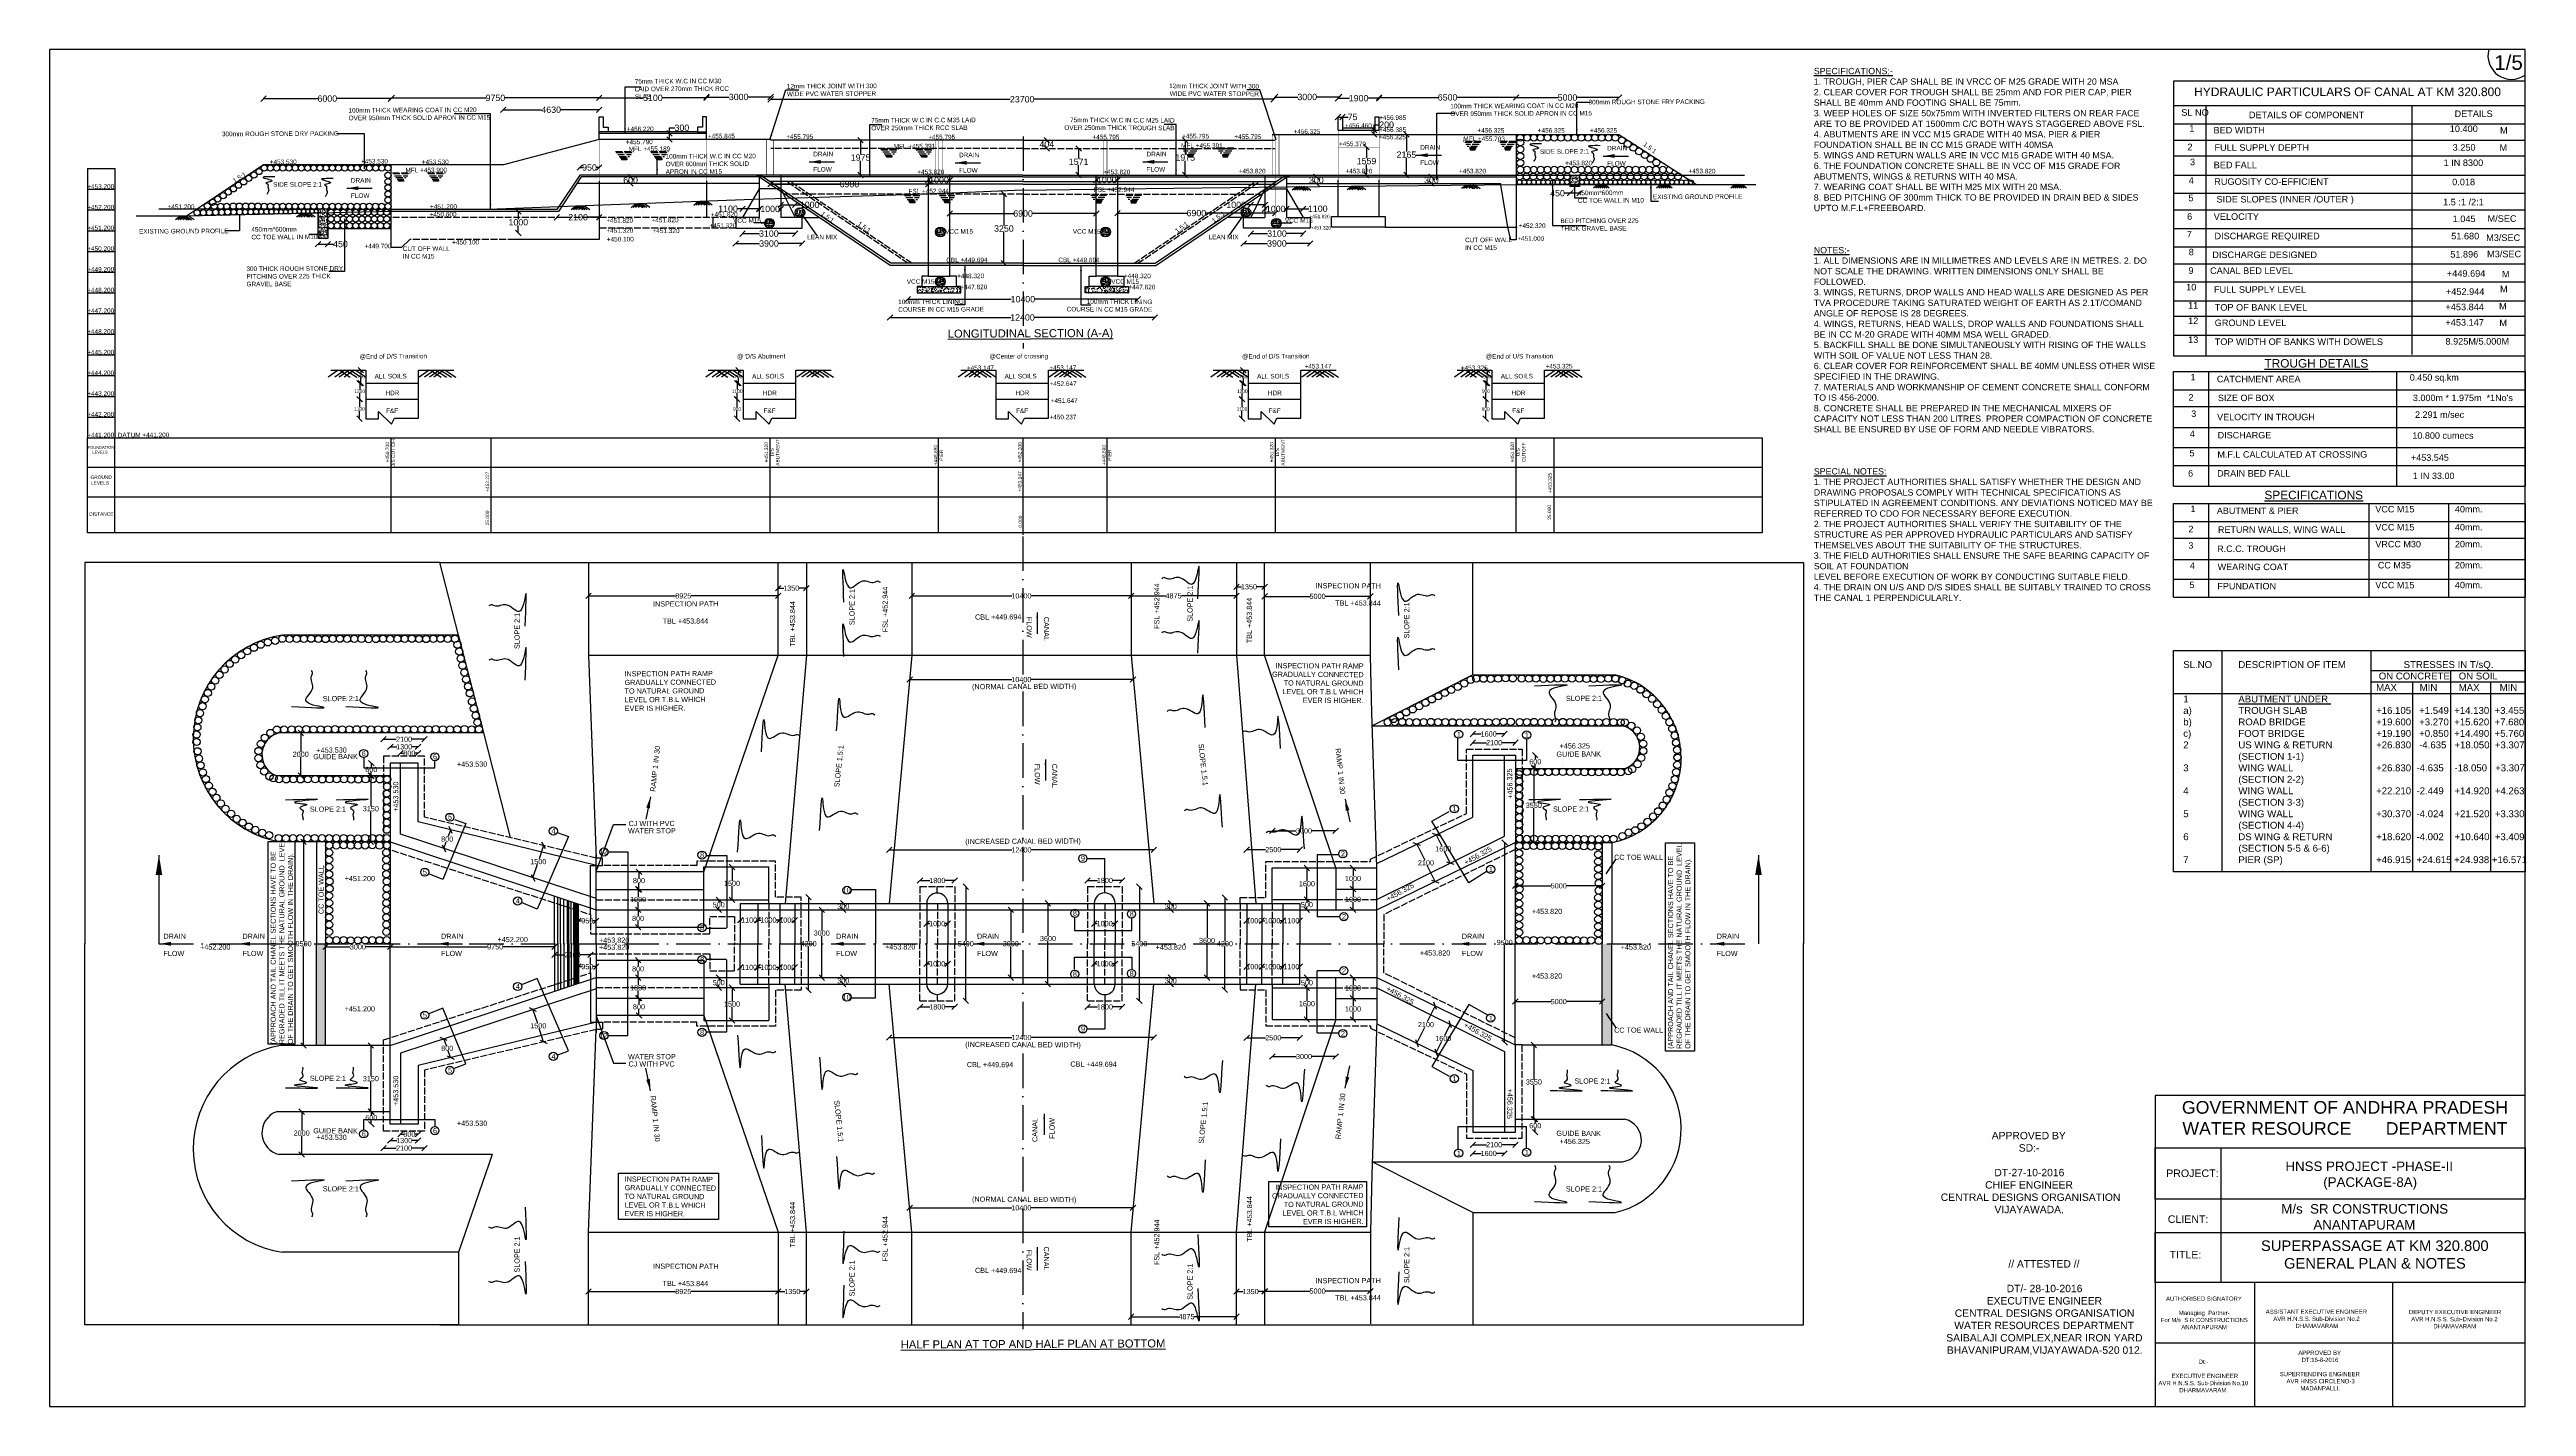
# Model space of a CAD drawing. Header units: millimetres. Extents: x 5124 to 7521686, y 2311 to 91894499.
# Drawn here: x 3753198 to 3796314, y 45931724 to 45955344 of the extents above; entities that cross this region are included whole.
import ezdxf

# ---------------------------------------------------------------- set-up
doc = ezdxf.new("R2010")
doc.units = ezdxf.units.MM
doc.header["$MEASUREMENT"] = 0
doc.linetypes.add('ACAD_ISO02W100', pattern=[15, 12, -3])
doc.linetypes.add('ACAD_ISO10W100', pattern=[18, 12, -3, 0, -3])
for name, color, linetype in [('DIMENSION', 7, 'Continuous'), ('DRAWING', 7, 'Continuous'), ('TEXT', 7, 'Continuous')]:
    doc.layers.add(name, color=color, linetype=linetype)
doc.styles.get("Standard").update_dxf_attribs({"font": 'arial.ttf', "height": 90})
doc.dimstyles.get("Standard").update_dxf_attribs({"dimtxt": 200, "dimasz": 110, "dimexe": 0.18, "dimexo": 0.0625, "dimgap": 0.09, "dimtad": 0, "dimtih": 1, "dimtoh": 1, "dimdec": 0, "dimzin": 0, "dimdsep": 46, "dimtxsty": 'Standard', "dimblk": 'OBLIQUE', "dimcen": 0.09, "dimse1": 1, "dimse2": 1, "dimadec": 0, "dimazin": 0, "dimtfac": 1, "dimtdec": 0, "dimtofl": 0, "dimtmove": 0, "dimatfit": 3, "dimfxl": 1, "dimtolj": 1, "dimtzin": 0, "dimarcsym": 0})
pattern_1 = [(37.5, (-50358.52, -177), (-1.574833953, 48.170594225), [0, -38, 0, -42.5, 0, -40.625]), (7.5, (-50358.52, -177), (44.24441763, 70.55365163), [0, -20.5, 0, -34.25, 0, -13.125]), (327.5, (-50389.27, -177), (77.853546544, 0.14147634), [0, -12.5, 0, -45, 0, -58.75]), (317.5, (-50389.27, -177), (75.15316511, 21.94188912), [0, -6.25, 0, -29.5, 0, -33.75])]

# ---------------------------------------------------------------- blocks, each defined once
blk = doc.blocks.new('_Oblique')
at = {"color": 0, "linetype": 'ByBlock', "lineweight": -2}
blk.add_line((-0.5, -0.5), (0.5, 0.5), dxfattribs=at)
blk = doc.blocks.new('*D113')
at = {"layer": 'Defpoints', "color": 0, "linetype": 'Continuous', "transparency": 16777216}
for p in [(3759142, 45954490), (3756923, 45953336), (3759142, 45953336)]:
    blk.add_point(p, dxfattribs=at)
at = {"layer": 'DIMENSION', "color": 0, "linetype": 'Continuous', "lineweight": -2, "transparency": 16777216}
for p, q in [((3756923, 45954490), (3757868, 45954490)), ((3759142, 45954490), (3758197, 45954490))]:
    blk.add_line(p, q, dxfattribs=at)
at = {"layer": 'DIMENSION', "color": 0, "linetype": 'Continuous', "lineweight": -2, "transparency": 16777216, "xscale": 95, "yscale": 95, "zscale": 95, "rotation": 180}
blk.add_blockref('_Oblique', (3756923, 45954490), dxfattribs=at)
at = {"layer": 'DIMENSION', "color": 0, "linetype": 'Continuous', "lineweight": -2, "transparency": 16777216, "xscale": 95, "yscale": 95, "zscale": 95}
blk.add_blockref('_Oblique', (3759142, 45954490), dxfattribs=at)
at = {"layer": 'DIMENSION', "color": 0, "linetype": 'Continuous', "transparency": 16777216, "insert": (3758033, 45954490), "char_height": 110, "attachment_point": 5}
blk.add_mtext('\\A1;6000', dxfattribs=at)
blk = doc.blocks.new('*D114')
at = {"layer": 'Defpoints', "color": 0, "linetype": 'Continuous', "transparency": 16777216}
for p in [(3757872, 45952056), (3758043, 45952056), (3758043, 45951958)]:
    blk.add_point(p, dxfattribs=at)
at = {"layer": 'DIMENSION', "color": 0, "linetype": 'Continuous', "lineweight": -2, "transparency": 16777216}
for p, q in [((3757872, 45951958), (3758043, 45951958)), ((3758043, 45951958), (3758138, 45951958))]:
    blk.add_line(p, q, dxfattribs=at)
at = {"layer": 'DIMENSION', "color": 0, "linetype": 'Continuous', "lineweight": -2, "transparency": 16777216, "xscale": 95, "yscale": 95, "zscale": 95, "rotation": 180}
blk.add_blockref('_Oblique', (3757872, 45951958), dxfattribs=at)
at = {"layer": 'DIMENSION', "color": 0, "linetype": 'Continuous', "lineweight": -2, "transparency": 16777216, "xscale": 95, "yscale": 95, "zscale": 95}
blk.add_blockref('_Oblique', (3758043, 45951958), dxfattribs=at)
at = {"layer": 'DIMENSION', "color": 0, "linetype": 'Continuous', "transparency": 16777216, "insert": (3758262, 45951958), "char_height": 110, "attachment_point": 5}
blk.add_mtext('\\A1;450', dxfattribs=at)
blk = doc.blocks.new('*D115')
at = {"layer": 'Defpoints', "color": 0, "linetype": 'Continuous', "transparency": 16777216}
for p in [(3759153, 45954502), (3762765, 45953780), (3759153, 45953336)]:
    blk.add_point(p, dxfattribs=at)
at = {"layer": 'DIMENSION', "color": 0, "linetype": 'Continuous', "lineweight": -2, "transparency": 16777216}
for p, q in [((3759153, 45954502), (3760795, 45954502)), ((3762765, 45954502), (3761123, 45954502))]:
    blk.add_line(p, q, dxfattribs=at)
at = {"layer": 'DIMENSION', "color": 0, "linetype": 'Continuous', "lineweight": -2, "transparency": 16777216, "xscale": 95, "yscale": 95, "zscale": 95, "rotation": 180}
blk.add_blockref('_Oblique', (3759153, 45954502), dxfattribs=at)
at = {"layer": 'DIMENSION', "color": 0, "linetype": 'Continuous', "lineweight": -2, "transparency": 16777216, "xscale": 95, "yscale": 95, "zscale": 95}
blk.add_blockref('_Oblique', (3762765, 45954502), dxfattribs=at)
at = {"layer": 'DIMENSION', "color": 0, "linetype": 'Continuous', "transparency": 16777216, "insert": (3760959, 45954502), "char_height": 110, "attachment_point": 5}
blk.add_mtext('\\A1;9750', dxfattribs=at)
blk = doc.blocks.new('*D116')
at = {"layer": 'Defpoints', "color": 0, "linetype": 'Continuous', "transparency": 16777216}
for p in [(3761094, 45954296), (3761094, 45954174), (3762765, 45954174)]:
    blk.add_point(p, dxfattribs=at)
at = {"layer": 'DIMENSION', "color": 0, "linetype": 'Continuous', "lineweight": -2, "transparency": 16777216}
for p, q in [((3761094, 45954296), (3761763, 45954296)), ((3762765, 45954296), (3762096, 45954296))]:
    blk.add_line(p, q, dxfattribs=at)
at = {"layer": 'DIMENSION', "color": 0, "linetype": 'Continuous', "lineweight": -2, "transparency": 16777216, "xscale": 95, "yscale": 95, "zscale": 95, "rotation": 180}
blk.add_blockref('_Oblique', (3761094, 45954296), dxfattribs=at)
at = {"layer": 'DIMENSION', "color": 0, "linetype": 'Continuous', "lineweight": -2, "transparency": 16777216, "xscale": 95, "yscale": 95, "zscale": 95}
blk.add_blockref('_Oblique', (3762765, 45954296), dxfattribs=at)
at = {"layer": 'DIMENSION', "color": 0, "linetype": 'Continuous', "transparency": 16777216, "insert": (3761930, 45954296), "char_height": 110, "attachment_point": 5}
blk.add_mtext('\\A1;4630', dxfattribs=at)
blk = doc.blocks.new('*D117')
at = {"layer": 'Defpoints', "color": 0, "linetype": 'Continuous', "transparency": 16777216}
for p in [(3762428, 45953291), (3762428, 45953160), (3762765, 45953160)]:
    blk.add_point(p, dxfattribs=at)
at = {"layer": 'DIMENSION', "color": 0, "linetype": 'Continuous', "lineweight": -2, "transparency": 16777216}
for p, q in [((3762428, 45953291), (3762475, 45953291)), ((3762765, 45953291), (3762718, 45953291))]:
    blk.add_line(p, q, dxfattribs=at)
at = {"layer": 'DIMENSION', "color": 0, "linetype": 'Continuous', "lineweight": -2, "transparency": 16777216, "xscale": 95, "yscale": 95, "zscale": 95, "rotation": 180}
blk.add_blockref('_Oblique', (3762428, 45953291), dxfattribs=at)
at = {"layer": 'DIMENSION', "color": 0, "linetype": 'Continuous', "lineweight": -2, "transparency": 16777216, "xscale": 95, "yscale": 95, "zscale": 95}
blk.add_blockref('_Oblique', (3762765, 45953291), dxfattribs=at)
at = {"layer": 'DIMENSION', "color": 0, "linetype": 'Continuous', "transparency": 16777216, "insert": (3762597, 45953291), "char_height": 110, "attachment_point": 5}
blk.add_mtext('\\A1;950', dxfattribs=at)
blk = doc.blocks.new('*D118')
at = {"layer": 'Defpoints', "color": 0, "linetype": 'Continuous', "transparency": 16777216}
for p in [(3762030, 45952562), (3762765, 45952562), (3762765, 45952424)]:
    blk.add_point(p, dxfattribs=at)
at = {"layer": 'DIMENSION', "color": 0, "linetype": 'Continuous', "lineweight": -2, "transparency": 16777216}
for p, q in [((3762030, 45952424), (3762233, 45952424)), ((3762765, 45952424), (3762563, 45952424))]:
    blk.add_line(p, q, dxfattribs=at)
at = {"layer": 'DIMENSION', "color": 0, "linetype": 'Continuous', "lineweight": -2, "transparency": 16777216, "xscale": 95, "yscale": 95, "zscale": 95, "rotation": 180}
blk.add_blockref('_Oblique', (3762030, 45952424), dxfattribs=at)
at = {"layer": 'DIMENSION', "color": 0, "linetype": 'Continuous', "lineweight": -2, "transparency": 16777216, "xscale": 95, "yscale": 95, "zscale": 95}
blk.add_blockref('_Oblique', (3762765, 45952424), dxfattribs=at)
at = {"layer": 'DIMENSION', "color": 0, "linetype": 'Continuous', "transparency": 16777216, "insert": (3762398, 45952424), "char_height": 110, "attachment_point": 5}
blk.add_mtext('\\A1;2100', dxfattribs=at)
blk = doc.blocks.new('*D119')
at = {"layer": 'Defpoints', "color": 0, "linetype": 'Continuous', "transparency": 16777216}
for p in [(3761349, 45952524), (3761355, 45952150), (3761358, 45952150)]:
    blk.add_point(p, dxfattribs=at)
at = {"layer": 'DIMENSION', "color": 0, "linetype": 'Continuous', "lineweight": -2, "transparency": 16777216}
for p, q in [((3761358, 45952524), (3761358, 45952394)), ((3761358, 45952150), (3761358, 45952281))]:
    blk.add_line(p, q, dxfattribs=at)
at = {"layer": 'DIMENSION', "color": 0, "linetype": 'Continuous', "lineweight": -2, "transparency": 16777216, "xscale": 95, "yscale": 95, "zscale": 95}
for p, rotation in [((3761358, 45952524), 90), ((3761358, 45952150), 270)]:
    blk.add_blockref('_Oblique', p, dxfattribs=dict(at, rotation=rotation))
at = {"layer": 'DIMENSION', "color": 0, "linetype": 'Continuous', "transparency": 16777216, "insert": (3761358, 45952337), "char_height": 110, "attachment_point": 5}
blk.add_mtext('\\A1;1000', dxfattribs=at)
blk = doc.blocks.new('*D120')
at = {"layer": 'Defpoints', "color": 0, "linetype": 'Continuous', "transparency": 16777216}
for p in [(3764635, 45954502), (3762765, 45954174), (3764635, 45954174)]:
    blk.add_point(p, dxfattribs=at)
at = {"layer": 'DIMENSION', "color": 0, "linetype": 'Continuous', "lineweight": -2, "transparency": 16777216}
for p, q in [((3762765, 45954502), (3763536, 45954502)), ((3764635, 45954502), (3763864, 45954502))]:
    blk.add_line(p, q, dxfattribs=at)
at = {"layer": 'DIMENSION', "color": 0, "linetype": 'Continuous', "lineweight": -2, "transparency": 16777216, "xscale": 95, "yscale": 95, "zscale": 95, "rotation": 180}
blk.add_blockref('_Oblique', (3762765, 45954502), dxfattribs=at)
at = {"layer": 'DIMENSION', "color": 0, "linetype": 'Continuous', "lineweight": -2, "transparency": 16777216, "xscale": 95, "yscale": 95, "zscale": 95}
blk.add_blockref('_Oblique', (3764635, 45954502), dxfattribs=at)
at = {"layer": 'DIMENSION', "color": 0, "linetype": 'Continuous', "transparency": 16777216, "insert": (3763700, 45954502), "char_height": 110, "attachment_point": 5}
blk.add_mtext('\\A1;5100', dxfattribs=at)
blk = doc.blocks.new('*D121')
at = {"layer": 'Defpoints', "color": 0, "linetype": 'Continuous', "transparency": 16777216}
for p in [(3763989, 45953886), (3763989, 45953886), (3763989, 45953780)]:
    blk.add_point(p, dxfattribs=at)
at = {"layer": 'DIMENSION', "color": 0, "linetype": 'Continuous', "lineweight": -2, "transparency": 16777216}
for p, q in [((3763989, 45953886), (3763989, 45953982)), ((3763989, 45953982), (3764084, 45953982)), ((3763989, 45953780), (3763989, 45953886))]:
    blk.add_line(p, q, dxfattribs=at)
at = {"layer": 'DIMENSION', "color": 0, "linetype": 'Continuous', "lineweight": -2, "transparency": 16777216, "xscale": 95, "yscale": 95, "zscale": 95}
for p, rotation in [((3763989, 45953886), 90), ((3763989, 45953780), 270)]:
    blk.add_blockref('_Oblique', p, dxfattribs=dict(at, rotation=rotation))
at = {"layer": 'DIMENSION', "color": 0, "linetype": 'Continuous', "transparency": 16777216, "insert": (3764205, 45953982), "char_height": 110, "attachment_point": 5}
blk.add_mtext('\\A1;300', dxfattribs=at)
blk = doc.blocks.new('*D89')
at = {"layer": 'Defpoints', "color": 0, "linetype": 'Continuous', "transparency": 16777216}
for p in [(3763312, 45953128), (3763403, 45953128), (3763403, 45953011)]:
    blk.add_point(p, dxfattribs=at)
at = {"layer": 'DIMENSION', "color": 0, "linetype": 'Continuous', "lineweight": -2, "transparency": 16777216}
for p, q in [((3763312, 45953128), (3763312, 45953126)), ((3763312, 45953011), (3763312, 45953013))]:
    blk.add_line(p, q, dxfattribs=at)
at = {"layer": 'DIMENSION', "color": 0, "linetype": 'Continuous', "lineweight": -2, "transparency": 16777216, "xscale": 95, "yscale": 95, "zscale": 95}
for p, rotation in [((3763312, 45953128), 90), ((3763312, 45953011), 270)]:
    blk.add_blockref('_Oblique', p, dxfattribs=dict(at, rotation=rotation))
at = {"layer": 'DIMENSION', "color": 0, "linetype": 'Continuous', "transparency": 16777216, "insert": (3763312, 45953069), "char_height": 110, "attachment_point": 5}
blk.add_mtext('\\A1;600', dxfattribs=at)
blk = doc.blocks.new('*D90')
at = {"layer": 'Defpoints', "color": 0, "linetype": 'Continuous', "transparency": 16777216}
for p in [(3764635, 45954518), (3764635, 45953780), (3765751, 45953780)]:
    blk.add_point(p, dxfattribs=at)
at = {"layer": 'DIMENSION', "color": 0, "linetype": 'Continuous', "lineweight": -2, "transparency": 16777216}
for p, q in [((3764635, 45954518), (3765029, 45954518)), ((3765751, 45954518), (3765357, 45954518))]:
    blk.add_line(p, q, dxfattribs=at)
at = {"layer": 'DIMENSION', "color": 0, "linetype": 'Continuous', "lineweight": -2, "transparency": 16777216, "xscale": 95, "yscale": 95, "zscale": 95, "rotation": 180}
blk.add_blockref('_Oblique', (3764635, 45954518), dxfattribs=at)
at = {"layer": 'DIMENSION', "color": 0, "linetype": 'Continuous', "lineweight": -2, "transparency": 16777216, "xscale": 95, "yscale": 95, "zscale": 95}
blk.add_blockref('_Oblique', (3765751, 45954518), dxfattribs=at)
at = {"layer": 'DIMENSION', "color": 0, "linetype": 'Continuous', "transparency": 16777216, "insert": (3765193, 45954518), "char_height": 110, "attachment_point": 5}
blk.add_mtext('\\A1;3000', dxfattribs=at)
blk = doc.blocks.new('*D91')
at = {"layer": 'Defpoints', "color": 0, "linetype": 'Continuous', "transparency": 16777216}
for p in [(3765262, 45952573), (3765262, 45952424), (3765553, 45952424)]:
    blk.add_point(p, dxfattribs=at)
at = {"layer": 'DIMENSION', "color": 0, "linetype": 'Continuous', "lineweight": -2, "transparency": 16777216}
for p, q in [((3765262, 45952573), (3765167, 45952573)), ((3765553, 45952573), (3765262, 45952573))]:
    blk.add_line(p, q, dxfattribs=at)
at = {"layer": 'DIMENSION', "color": 0, "linetype": 'Continuous', "lineweight": -2, "transparency": 16777216, "xscale": 95, "yscale": 95, "zscale": 95, "rotation": 180}
blk.add_blockref('_Oblique', (3765262, 45952573), dxfattribs=at)
at = {"layer": 'DIMENSION', "color": 0, "linetype": 'Continuous', "lineweight": -2, "transparency": 16777216, "xscale": 95, "yscale": 95, "zscale": 95}
blk.add_blockref('_Oblique', (3765553, 45952573), dxfattribs=at)
at = {"layer": 'DIMENSION', "color": 0, "linetype": 'Continuous', "transparency": 16777216, "insert": (3765009, 45952573), "char_height": 110, "attachment_point": 5}
blk.add_mtext('\\A1;1100', dxfattribs=at)
blk = doc.blocks.new('*D92')
at = {"layer": 'Defpoints', "color": 0, "linetype": 'Continuous', "transparency": 16777216}
for p in [(3765928, 45952569), (3765553, 45952424), (3765928, 45952424)]:
    blk.add_point(p, dxfattribs=at)
at = {"layer": 'DIMENSION', "color": 0, "linetype": 'Continuous', "lineweight": -2, "transparency": 16777216}
for p, q in [((3765553, 45952569), (3765582, 45952569)), ((3765928, 45952569), (3765900, 45952569))]:
    blk.add_line(p, q, dxfattribs=at)
at = {"layer": 'DIMENSION', "color": 0, "linetype": 'Continuous', "lineweight": -2, "transparency": 16777216, "xscale": 95, "yscale": 95, "zscale": 95, "rotation": 180}
blk.add_blockref('_Oblique', (3765553, 45952569), dxfattribs=at)
at = {"layer": 'DIMENSION', "color": 0, "linetype": 'Continuous', "lineweight": -2, "transparency": 16777216, "xscale": 95, "yscale": 95, "zscale": 95}
blk.add_blockref('_Oblique', (3765928, 45952569), dxfattribs=at)
at = {"layer": 'DIMENSION', "color": 0, "linetype": 'Continuous', "transparency": 16777216, "insert": (3765741, 45952569), "char_height": 110, "attachment_point": 5}
blk.add_mtext('\\A1;1000', dxfattribs=at)
blk = doc.blocks.new('*D93')
at = {"layer": 'Defpoints', "color": 0, "linetype": 'Continuous', "transparency": 16777216}
for p in [(3766176, 45952640), (3765928, 45952424), (3766176, 45952424)]:
    blk.add_point(p, dxfattribs=at)
at = {"layer": 'DIMENSION', "color": 0, "linetype": 'Continuous', "lineweight": -2, "transparency": 16777216}
for p, q in [((3765928, 45952640), (3766176, 45952640)), ((3766176, 45952640), (3766271, 45952640))]:
    blk.add_line(p, q, dxfattribs=at)
at = {"layer": 'DIMENSION', "color": 0, "linetype": 'Continuous', "lineweight": -2, "transparency": 16777216, "xscale": 95, "yscale": 95, "zscale": 95, "rotation": 180}
blk.add_blockref('_Oblique', (3765928, 45952640), dxfattribs=at)
at = {"layer": 'DIMENSION', "color": 0, "linetype": 'Continuous', "lineweight": -2, "transparency": 16777216, "xscale": 95, "yscale": 95, "zscale": 95}
blk.add_blockref('_Oblique', (3766176, 45952640), dxfattribs=at)
at = {"layer": 'DIMENSION', "color": 0, "linetype": 'Continuous', "transparency": 16777216, "insert": (3766430, 45952640), "char_height": 110, "attachment_point": 5}
blk.add_mtext('\\A1;1000', dxfattribs=at)
blk = doc.blocks.new('*D79')
at = {"layer": 'Defpoints', "color": 0, "linetype": 'Continuous', "transparency": 16777216}
for p in [(3765262, 45952424), (3766176, 45952424), (3766176, 45952140)]:
    blk.add_point(p, dxfattribs=at)
at = {"layer": 'DIMENSION', "color": 0, "linetype": 'Continuous', "lineweight": -2, "transparency": 16777216}
for p, q in [((3765262, 45952140), (3765555, 45952140)), ((3766176, 45952140), (3765883, 45952140))]:
    blk.add_line(p, q, dxfattribs=at)
at = {"layer": 'DIMENSION', "color": 0, "linetype": 'Continuous', "lineweight": -2, "transparency": 16777216, "xscale": 95, "yscale": 95, "zscale": 95, "rotation": 180}
blk.add_blockref('_Oblique', (3765262, 45952140), dxfattribs=at)
at = {"layer": 'DIMENSION', "color": 0, "linetype": 'Continuous', "lineweight": -2, "transparency": 16777216, "xscale": 95, "yscale": 95, "zscale": 95}
blk.add_blockref('_Oblique', (3766176, 45952140), dxfattribs=at)
at = {"layer": 'DIMENSION', "color": 0, "linetype": 'Continuous', "transparency": 16777216, "insert": (3765719, 45952140), "char_height": 110, "attachment_point": 5}
blk.add_mtext('\\A1;3100', dxfattribs=at)
blk = doc.blocks.new('*D94')
at = {"layer": 'Defpoints', "color": 0, "linetype": 'Continuous', "transparency": 16777216}
for p in [(3765142, 45952237), (3766300, 45952237), (3766300, 45951968)]:
    blk.add_point(p, dxfattribs=at)
at = {"layer": 'DIMENSION', "color": 0, "linetype": 'Continuous', "lineweight": -2, "transparency": 16777216}
for p, q in [((3765142, 45951968), (3765557, 45951968)), ((3766300, 45951968), (3765885, 45951968))]:
    blk.add_line(p, q, dxfattribs=at)
at = {"layer": 'DIMENSION', "color": 0, "linetype": 'Continuous', "lineweight": -2, "transparency": 16777216, "xscale": 95, "yscale": 95, "zscale": 95, "rotation": 180}
blk.add_blockref('_Oblique', (3765142, 45951968), dxfattribs=at)
at = {"layer": 'DIMENSION', "color": 0, "linetype": 'Continuous', "lineweight": -2, "transparency": 16777216, "xscale": 95, "yscale": 95, "zscale": 95}
blk.add_blockref('_Oblique', (3766300, 45951968), dxfattribs=at)
at = {"layer": 'DIMENSION', "color": 0, "linetype": 'Continuous', "transparency": 16777216, "insert": (3765721, 45951968), "char_height": 110, "attachment_point": 5}
blk.add_mtext('\\A1;3900', dxfattribs=at)
blk = doc.blocks.new('*D95')
at = {"layer": 'Defpoints', "color": 0, "linetype": 'Continuous', "transparency": 16777216}
for p in [(3768494, 45953072), (3768868, 45953072), (3768868, 45953072)]:
    blk.add_point(p, dxfattribs=at)
at = {"layer": 'DIMENSION', "color": 0, "linetype": 'Continuous', "lineweight": -2, "transparency": 16777216}
for p, q in [((3768494, 45953072), (3768522, 45953072)), ((3768868, 45953072), (3768840, 45953072))]:
    blk.add_line(p, q, dxfattribs=at)
at = {"layer": 'DIMENSION', "color": 0, "linetype": 'Continuous', "lineweight": -2, "transparency": 16777216, "xscale": 95, "yscale": 95, "zscale": 95, "rotation": 180}
blk.add_blockref('_Oblique', (3768494, 45953072), dxfattribs=at)
at = {"layer": 'DIMENSION', "color": 0, "linetype": 'Continuous', "lineweight": -2, "transparency": 16777216, "xscale": 95, "yscale": 95, "zscale": 95}
blk.add_blockref('_Oblique', (3768868, 45953072), dxfattribs=at)
at = {"layer": 'DIMENSION', "color": 0, "linetype": 'Continuous', "transparency": 16777216, "insert": (3768681, 45953072), "char_height": 110, "attachment_point": 5}
blk.add_mtext('\\A1;1000', dxfattribs=at)
blk = doc.blocks.new('*D96')
at = {"layer": 'Defpoints', "color": 0, "linetype": 'Continuous', "transparency": 16777216}
for p in [(3765751, 45952992), (3768494, 45953001), (3768494, 45952966)]:
    blk.add_point(p, dxfattribs=at)
at = {"layer": 'DIMENSION', "color": 0, "linetype": 'Continuous', "lineweight": -2, "transparency": 16777216}
for p, q in [((3765751, 45953001), (3766958, 45953001)), ((3768494, 45953001), (3767287, 45953001))]:
    blk.add_line(p, q, dxfattribs=at)
at = {"layer": 'DIMENSION', "color": 0, "linetype": 'Continuous', "lineweight": -2, "transparency": 16777216, "xscale": 95, "yscale": 95, "zscale": 95, "rotation": 180}
blk.add_blockref('_Oblique', (3765751, 45953001), dxfattribs=at)
at = {"layer": 'DIMENSION', "color": 0, "linetype": 'Continuous', "lineweight": -2, "transparency": 16777216, "xscale": 95, "yscale": 95, "zscale": 95}
blk.add_blockref('_Oblique', (3768494, 45953001), dxfattribs=at)
at = {"layer": 'DIMENSION', "color": 0, "linetype": 'Continuous', "transparency": 16777216, "insert": (3767122, 45953001), "char_height": 110, "attachment_point": 5}
blk.add_mtext('\\A1;6900', dxfattribs=at)
blk = doc.blocks.new('*D97')
at = {"layer": 'Defpoints', "color": 0, "linetype": 'Continuous', "transparency": 16777216}
for p in [(3767342, 45953768), (3767316, 45953160), (3767342, 45953160)]:
    blk.add_point(p, dxfattribs=at)
at = {"layer": 'DIMENSION', "color": 0, "linetype": 'Continuous', "lineweight": -2, "transparency": 16777216}
for p, q in [((3767316, 45953768), (3767316, 45953520)), ((3767316, 45953160), (3767316, 45953407))]:
    blk.add_line(p, q, dxfattribs=at)
at = {"layer": 'DIMENSION', "color": 0, "linetype": 'Continuous', "lineweight": -2, "transparency": 16777216, "xscale": 95, "yscale": 95, "zscale": 95}
for p, rotation in [((3767316, 45953768), 90), ((3767316, 45953160), 270)]:
    blk.add_blockref('_Oblique', p, dxfattribs=dict(at, rotation=rotation))
at = {"layer": 'DIMENSION', "color": 0, "linetype": 'Continuous', "transparency": 16777216, "insert": (3767316, 45953464), "char_height": 110, "attachment_point": 5}
blk.add_mtext('\\A1;1975', dxfattribs=at)
blk = doc.blocks.new('*D80')
at = {"layer": 'Defpoints', "color": 0, "linetype": 'Continuous', "transparency": 16777216}
for p in [(3765751, 45954518), (3774507, 45954490), (3774507, 45954478)]:
    blk.add_point(p, dxfattribs=at)
at = {"layer": 'DIMENSION', "color": 0, "linetype": 'Continuous', "lineweight": -2, "transparency": 16777216}
for p, q in [((3765751, 45954478), (3769921, 45954478)), ((3774507, 45954478), (3770337, 45954478))]:
    blk.add_line(p, q, dxfattribs=at)
at = {"layer": 'DIMENSION', "color": 0, "linetype": 'Continuous', "lineweight": -2, "transparency": 16777216, "xscale": 95, "yscale": 95, "zscale": 95, "rotation": 180}
blk.add_blockref('_Oblique', (3765751, 45954478), dxfattribs=at)
at = {"layer": 'DIMENSION', "color": 0, "linetype": 'Continuous', "lineweight": -2, "transparency": 16777216, "xscale": 95, "yscale": 95, "zscale": 95}
blk.add_blockref('_Oblique', (3774507, 45954478), dxfattribs=at)
at = {"layer": 'DIMENSION', "color": 0, "linetype": 'Continuous', "transparency": 16777216, "insert": (3770129, 45954478), "char_height": 110, "attachment_point": 5}
blk.add_mtext('\\A1;23700', dxfattribs=at)
blk = doc.blocks.new('*D98')
at = {"layer": 'Defpoints', "color": 0, "linetype": 'Continuous', "transparency": 16777216}
for p in [(3769788, 45952830), (3769788, 45951626), (3769810, 45951626)]:
    blk.add_point(p, dxfattribs=at)
at = {"layer": 'DIMENSION', "color": 0, "linetype": 'Continuous', "lineweight": -2, "transparency": 16777216}
for p, q in [((3769810, 45952830), (3769810, 45952284)), ((3769810, 45951626), (3769810, 45952171))]:
    blk.add_line(p, q, dxfattribs=at)
at = {"layer": 'DIMENSION', "color": 0, "linetype": 'Continuous', "lineweight": -2, "transparency": 16777216, "xscale": 95, "yscale": 95, "zscale": 95}
for p, rotation in [((3769810, 45952830), 90), ((3769810, 45951626), 270)]:
    blk.add_blockref('_Oblique', p, dxfattribs=dict(at, rotation=rotation))
at = {"layer": 'DIMENSION', "color": 0, "linetype": 'Continuous', "transparency": 16777216, "insert": (3769810, 45952228), "char_height": 110, "attachment_point": 5}
blk.add_mtext('\\A1;3250', dxfattribs=at)
blk = doc.blocks.new('*D99')
at = {"layer": 'Defpoints', "color": 0, "linetype": 'Continuous', "transparency": 16777216}
for p in [(3768868, 45952476), (3771420, 45952490), (3771420, 45952490)]:
    blk.add_point(p, dxfattribs=at)
at = {"layer": 'DIMENSION', "color": 0, "linetype": 'Continuous', "lineweight": -2, "transparency": 16777216}
for p, q in [((3768868, 45952490), (3769980, 45952490)), ((3771420, 45952490), (3770309, 45952490))]:
    blk.add_line(p, q, dxfattribs=at)
at = {"layer": 'DIMENSION', "color": 0, "linetype": 'Continuous', "lineweight": -2, "transparency": 16777216, "xscale": 95, "yscale": 95, "zscale": 95, "rotation": 180}
blk.add_blockref('_Oblique', (3768868, 45952490), dxfattribs=at)
at = {"layer": 'DIMENSION', "color": 0, "linetype": 'Continuous', "lineweight": -2, "transparency": 16777216, "xscale": 95, "yscale": 95, "zscale": 95}
blk.add_blockref('_Oblique', (3771420, 45952490), dxfattribs=at)
at = {"layer": 'DIMENSION', "color": 0, "linetype": 'Continuous', "transparency": 16777216, "insert": (3770144, 45952490), "char_height": 110, "attachment_point": 5}
blk.add_mtext('\\A1;6900', dxfattribs=at)
blk = doc.blocks.new('*D100')
at = {"layer": 'Defpoints', "color": 0, "linetype": 'Continuous', "transparency": 16777216}
for p in [(3768140, 45951626), (3772140, 45951644), (3772140, 45950998)]:
    blk.add_point(p, dxfattribs=at)
at = {"layer": 'DIMENSION', "color": 0, "linetype": 'Continuous', "lineweight": -2, "transparency": 16777216}
for p, q in [((3768140, 45950998), (3769939, 45950998)), ((3772140, 45950998), (3770342, 45950998))]:
    blk.add_line(p, q, dxfattribs=at)
at = {"layer": 'DIMENSION', "color": 0, "linetype": 'Continuous', "lineweight": -2, "transparency": 16777216, "xscale": 95, "yscale": 95, "zscale": 95, "rotation": 180}
blk.add_blockref('_Oblique', (3768140, 45950998), dxfattribs=at)
at = {"layer": 'DIMENSION', "color": 0, "linetype": 'Continuous', "lineweight": -2, "transparency": 16777216, "xscale": 95, "yscale": 95, "zscale": 95}
blk.add_blockref('_Oblique', (3772140, 45950998), dxfattribs=at)
at = {"layer": 'DIMENSION', "color": 0, "linetype": 'Continuous', "transparency": 16777216, "insert": (3770140, 45950998), "char_height": 110, "attachment_point": 5}
blk.add_mtext('\\A1;10400', dxfattribs=at)
blk = doc.blocks.new('*D101')
at = {"layer": 'Defpoints', "color": 0, "linetype": 'Continuous', "transparency": 16777216}
for p in [(3767828, 45951588), (3772439, 45951602), (3772439, 45950681)]:
    blk.add_point(p, dxfattribs=at)
at = {"layer": 'DIMENSION', "color": 0, "linetype": 'Continuous', "lineweight": -2, "transparency": 16777216}
for p, q in [((3767828, 45950681), (3769932, 45950681)), ((3772439, 45950681), (3770335, 45950681))]:
    blk.add_line(p, q, dxfattribs=at)
at = {"layer": 'DIMENSION', "color": 0, "linetype": 'Continuous', "lineweight": -2, "transparency": 16777216, "xscale": 95, "yscale": 95, "zscale": 95, "rotation": 180}
blk.add_blockref('_Oblique', (3767828, 45950681), dxfattribs=at)
at = {"layer": 'DIMENSION', "color": 0, "linetype": 'Continuous', "lineweight": -2, "transparency": 16777216, "xscale": 95, "yscale": 95, "zscale": 95}
blk.add_blockref('_Oblique', (3772439, 45950681), dxfattribs=at)
at = {"layer": 'DIMENSION', "color": 0, "linetype": 'Continuous', "transparency": 16777216, "insert": (3770134, 45950681), "char_height": 110, "attachment_point": 5}
blk.add_mtext('\\A1;12400', dxfattribs=at)
blk = doc.blocks.new('*D77')
at = {"layer": 'Defpoints', "color": 0, "linetype": 'Continuous', "transparency": 16777216}
for p in [(3775648, 45954518), (3774532, 45953780), (3775648, 45953780)]:
    blk.add_point(p, dxfattribs=at)
at = {"layer": 'DIMENSION', "color": 0, "linetype": 'Continuous', "lineweight": -2, "transparency": 16777216}
for p, q in [((3774532, 45954518), (3774926, 45954518)), ((3775648, 45954518), (3775254, 45954518))]:
    blk.add_line(p, q, dxfattribs=at)
at = {"layer": 'DIMENSION', "color": 0, "linetype": 'Continuous', "lineweight": -2, "transparency": 16777216, "xscale": 95, "yscale": 95, "zscale": 95, "rotation": 180}
blk.add_blockref('_Oblique', (3774532, 45954518), dxfattribs=at)
at = {"layer": 'DIMENSION', "color": 0, "linetype": 'Continuous', "lineweight": -2, "transparency": 16777216, "xscale": 95, "yscale": 95, "zscale": 95}
blk.add_blockref('_Oblique', (3775648, 45954518), dxfattribs=at)
at = {"layer": 'DIMENSION', "color": 0, "linetype": 'Continuous', "transparency": 16777216, "insert": (3775090, 45954518), "char_height": 110, "attachment_point": 5}
blk.add_mtext('\\A1;3000', dxfattribs=at)
blk = doc.blocks.new('*D81')
at = {"layer": 'Defpoints', "color": 0, "linetype": 'Continuous', "transparency": 16777216}
for p in [(3775021, 45952573), (3774730, 45952424), (3775021, 45952424)]:
    blk.add_point(p, dxfattribs=at)
at = {"layer": 'DIMENSION', "color": 0, "linetype": 'Continuous', "lineweight": -2, "transparency": 16777216}
for p, q in [((3774730, 45952573), (3775021, 45952573)), ((3775021, 45952573), (3775116, 45952573))]:
    blk.add_line(p, q, dxfattribs=at)
at = {"layer": 'DIMENSION', "color": 0, "linetype": 'Continuous', "lineweight": -2, "transparency": 16777216, "xscale": 95, "yscale": 95, "zscale": 95, "rotation": 180}
blk.add_blockref('_Oblique', (3774730, 45952573), dxfattribs=at)
at = {"layer": 'DIMENSION', "color": 0, "linetype": 'Continuous', "lineweight": -2, "transparency": 16777216, "xscale": 95, "yscale": 95, "zscale": 95}
blk.add_blockref('_Oblique', (3775021, 45952573), dxfattribs=at)
at = {"layer": 'DIMENSION', "color": 0, "linetype": 'Continuous', "transparency": 16777216, "insert": (3775274, 45952573), "char_height": 110, "attachment_point": 5}
blk.add_mtext('\\A1;1100', dxfattribs=at)
blk = doc.blocks.new('*D82')
at = {"layer": 'Defpoints', "color": 0, "linetype": 'Continuous', "transparency": 16777216}
for p in [(3774355, 45952569), (3774355, 45952424), (3774730, 45952424)]:
    blk.add_point(p, dxfattribs=at)
at = {"layer": 'DIMENSION', "color": 0, "linetype": 'Continuous', "lineweight": -2, "transparency": 16777216}
for p, q in [((3774355, 45952569), (3774383, 45952569)), ((3774730, 45952569), (3774701, 45952569))]:
    blk.add_line(p, q, dxfattribs=at)
at = {"layer": 'DIMENSION', "color": 0, "linetype": 'Continuous', "lineweight": -2, "transparency": 16777216, "xscale": 95, "yscale": 95, "zscale": 95, "rotation": 180}
blk.add_blockref('_Oblique', (3774355, 45952569), dxfattribs=at)
at = {"layer": 'DIMENSION', "color": 0, "linetype": 'Continuous', "lineweight": -2, "transparency": 16777216, "xscale": 95, "yscale": 95, "zscale": 95}
blk.add_blockref('_Oblique', (3774730, 45952569), dxfattribs=at)
at = {"layer": 'DIMENSION', "color": 0, "linetype": 'Continuous', "transparency": 16777216, "insert": (3774542, 45952569), "char_height": 110, "attachment_point": 5}
blk.add_mtext('\\A1;1000', dxfattribs=at)
blk = doc.blocks.new('*D83')
at = {"layer": 'Defpoints', "color": 0, "linetype": 'Continuous', "transparency": 16777216}
for p in [(3774107, 45952640), (3774107, 45952424), (3774355, 45952424)]:
    blk.add_point(p, dxfattribs=at)
at = {"layer": 'DIMENSION', "color": 0, "linetype": 'Continuous', "lineweight": -2, "transparency": 16777216}
for p, q in [((3774107, 45952640), (3774012, 45952640)), ((3774355, 45952640), (3774107, 45952640))]:
    blk.add_line(p, q, dxfattribs=at)
at = {"layer": 'DIMENSION', "color": 0, "linetype": 'Continuous', "lineweight": -2, "transparency": 16777216, "xscale": 95, "yscale": 95, "zscale": 95, "rotation": 180}
blk.add_blockref('_Oblique', (3774107, 45952640), dxfattribs=at)
at = {"layer": 'DIMENSION', "color": 0, "linetype": 'Continuous', "lineweight": -2, "transparency": 16777216, "xscale": 95, "yscale": 95, "zscale": 95}
blk.add_blockref('_Oblique', (3774355, 45952640), dxfattribs=at)
at = {"layer": 'DIMENSION', "color": 0, "linetype": 'Continuous', "transparency": 16777216, "insert": (3773853, 45952640), "char_height": 110, "attachment_point": 5}
blk.add_mtext('\\A1;1000', dxfattribs=at)
blk = doc.blocks.new('*D78')
at = {"layer": 'Defpoints', "color": 0, "linetype": 'Continuous', "transparency": 16777216}
for p in [(3774107, 45952424), (3774107, 45952140), (3775021, 45952424)]:
    blk.add_point(p, dxfattribs=at)
at = {"layer": 'DIMENSION', "color": 0, "linetype": 'Continuous', "lineweight": -2, "transparency": 16777216}
for p, q in [((3774107, 45952140), (3774400, 45952140)), ((3775021, 45952140), (3774728, 45952140))]:
    blk.add_line(p, q, dxfattribs=at)
at = {"layer": 'DIMENSION', "color": 0, "linetype": 'Continuous', "lineweight": -2, "transparency": 16777216, "xscale": 95, "yscale": 95, "zscale": 95, "rotation": 180}
blk.add_blockref('_Oblique', (3774107, 45952140), dxfattribs=at)
at = {"layer": 'DIMENSION', "color": 0, "linetype": 'Continuous', "lineweight": -2, "transparency": 16777216, "xscale": 95, "yscale": 95, "zscale": 95}
blk.add_blockref('_Oblique', (3775021, 45952140), dxfattribs=at)
at = {"layer": 'DIMENSION', "color": 0, "linetype": 'Continuous', "transparency": 16777216, "insert": (3774564, 45952140), "char_height": 110, "attachment_point": 5}
blk.add_mtext('\\A1;3100', dxfattribs=at)
blk = doc.blocks.new('*D84')
at = {"layer": 'Defpoints', "color": 0, "linetype": 'Continuous', "transparency": 16777216}
for p in [(3773983, 45952237), (3775141, 45952237), (3773983, 45951968)]:
    blk.add_point(p, dxfattribs=at)
at = {"layer": 'DIMENSION', "color": 0, "linetype": 'Continuous', "lineweight": -2, "transparency": 16777216}
for p, q in [((3773983, 45951968), (3774398, 45951968)), ((3775141, 45951968), (3774726, 45951968))]:
    blk.add_line(p, q, dxfattribs=at)
at = {"layer": 'DIMENSION', "color": 0, "linetype": 'Continuous', "lineweight": -2, "transparency": 16777216, "xscale": 95, "yscale": 95, "zscale": 95, "rotation": 180}
blk.add_blockref('_Oblique', (3773983, 45951968), dxfattribs=at)
at = {"layer": 'DIMENSION', "color": 0, "linetype": 'Continuous', "lineweight": -2, "transparency": 16777216, "xscale": 95, "yscale": 95, "zscale": 95}
blk.add_blockref('_Oblique', (3775141, 45951968), dxfattribs=at)
at = {"layer": 'DIMENSION', "color": 0, "linetype": 'Continuous', "transparency": 16777216, "insert": (3774562, 45951968), "char_height": 110, "attachment_point": 5}
blk.add_mtext('\\A1;3900', dxfattribs=at)
blk = doc.blocks.new('*D85')
at = {"layer": 'Defpoints', "color": 0, "linetype": 'Continuous', "transparency": 16777216}
for p in [(3771415, 45953072), (3771415, 45953072), (3771789, 45953072)]:
    blk.add_point(p, dxfattribs=at)
at = {"layer": 'DIMENSION', "color": 0, "linetype": 'Continuous', "lineweight": -2, "transparency": 16777216}
for p, q in [((3771415, 45953072), (3771443, 45953072)), ((3771789, 45953072), (3771761, 45953072))]:
    blk.add_line(p, q, dxfattribs=at)
at = {"layer": 'DIMENSION', "color": 0, "linetype": 'Continuous', "lineweight": -2, "transparency": 16777216, "xscale": 95, "yscale": 95, "zscale": 95, "rotation": 180}
blk.add_blockref('_Oblique', (3771415, 45953072), dxfattribs=at)
at = {"layer": 'DIMENSION', "color": 0, "linetype": 'Continuous', "lineweight": -2, "transparency": 16777216, "xscale": 95, "yscale": 95, "zscale": 95}
blk.add_blockref('_Oblique', (3771789, 45953072), dxfattribs=at)
at = {"layer": 'DIMENSION', "color": 0, "linetype": 'Continuous', "transparency": 16777216, "insert": (3771602, 45953072), "char_height": 110, "attachment_point": 5}
blk.add_mtext('\\A1;1000', dxfattribs=at)
blk = doc.blocks.new('*D86')
at = {"layer": 'Defpoints', "color": 0, "linetype": 'Continuous', "transparency": 16777216}
for p in [(3774532, 45952992), (3771789, 45952966), (3771789, 45952497)]:
    blk.add_point(p, dxfattribs=at)
at = {"layer": 'DIMENSION', "color": 0, "linetype": 'Continuous', "lineweight": -2, "transparency": 16777216}
for p, q in [((3771789, 45952497), (3772996, 45952497)), ((3774532, 45952497), (3773325, 45952497))]:
    blk.add_line(p, q, dxfattribs=at)
at = {"layer": 'DIMENSION', "color": 0, "linetype": 'Continuous', "lineweight": -2, "transparency": 16777216, "xscale": 95, "yscale": 95, "zscale": 95, "rotation": 180}
blk.add_blockref('_Oblique', (3771789, 45952497), dxfattribs=at)
at = {"layer": 'DIMENSION', "color": 0, "linetype": 'Continuous', "lineweight": -2, "transparency": 16777216, "xscale": 95, "yscale": 95, "zscale": 95}
blk.add_blockref('_Oblique', (3774532, 45952497), dxfattribs=at)
at = {"layer": 'DIMENSION', "color": 0, "linetype": 'Continuous', "transparency": 16777216, "insert": (3773161, 45952497), "char_height": 110, "attachment_point": 5}
blk.add_mtext('\\A1;6900', dxfattribs=at)
blk = doc.blocks.new('*D87')
at = {"layer": 'Defpoints', "color": 0, "linetype": 'Continuous', "transparency": 16777216}
for p in [(3772941, 45953768), (3772941, 45953160), (3772967, 45953160)]:
    blk.add_point(p, dxfattribs=at)
at = {"layer": 'DIMENSION', "color": 0, "linetype": 'Continuous', "lineweight": -2, "transparency": 16777216}
for p, q in [((3772967, 45953768), (3772967, 45953520)), ((3772967, 45953160), (3772967, 45953407))]:
    blk.add_line(p, q, dxfattribs=at)
at = {"layer": 'DIMENSION', "color": 0, "linetype": 'Continuous', "lineweight": -2, "transparency": 16777216, "xscale": 95, "yscale": 95, "zscale": 95}
for p, rotation in [((3772967, 45953768), 90), ((3772967, 45953160), 270)]:
    blk.add_blockref('_Oblique', p, dxfattribs=dict(at, rotation=rotation))
at = {"layer": 'DIMENSION', "color": 0, "linetype": 'Continuous', "transparency": 16777216, "insert": (3772967, 45953464), "char_height": 110, "attachment_point": 5}
blk.add_mtext('\\A1;1975', dxfattribs=at)
blk = doc.blocks.new('*D88')
at = {"layer": 'Defpoints', "color": 0, "linetype": 'Continuous', "transparency": 16777216}
for p in [(3770557, 45953768), (3770557, 45953768), (3770557, 45953622)]:
    blk.add_point(p, dxfattribs=at)
at = {"layer": 'DRAWING', "color": 0, "linetype": 'Continuous', "lineweight": -2, "transparency": 16777216}
for p, q in [((3770557, 45953768), (3770557, 45953751)), ((3770557, 45953622), (3770557, 45953639))]:
    blk.add_line(p, q, dxfattribs=at)
at = {"layer": 'DRAWING', "color": 0, "linetype": 'Continuous', "lineweight": -2, "transparency": 16777216, "xscale": 95, "yscale": 95, "zscale": 95}
for p, rotation in [((3770557, 45953768), 90), ((3770557, 45953622), 270)]:
    blk.add_blockref('_Oblique', p, dxfattribs=dict(at, rotation=rotation))
at = {"layer": 'DRAWING', "color": 0, "linetype": 'Continuous', "transparency": 16777216, "insert": (3770557, 45953695), "char_height": 110, "attachment_point": 5}
blk.add_mtext('\\A1;404', dxfattribs=at)
blk = doc.blocks.new('*D102')
at = {"layer": 'Defpoints', "color": 0, "linetype": 'Continuous', "transparency": 16777216}
for p in [(3775249, 45953128), (3775249, 45953128), (3775249, 45953011)]:
    blk.add_point(p, dxfattribs=at)
at = {"layer": 'DRAWING', "color": 0, "linetype": 'Continuous', "lineweight": -2, "transparency": 16777216}
for p, q in [((3775249, 45953128), (3775249, 45953126)), ((3775249, 45953011), (3775249, 45953013))]:
    blk.add_line(p, q, dxfattribs=at)
at = {"layer": 'DRAWING', "color": 0, "linetype": 'Continuous', "lineweight": -2, "transparency": 16777216, "xscale": 95, "yscale": 95, "zscale": 95}
for p, rotation in [((3775249, 45953128), 90), ((3775249, 45953011), 270)]:
    blk.add_blockref('_Oblique', p, dxfattribs=dict(at, rotation=rotation))
at = {"layer": 'DRAWING', "color": 0, "linetype": 'Continuous', "transparency": 16777216, "insert": (3775249, 45953069), "char_height": 110, "attachment_point": 5}
blk.add_mtext('\\A1;300', dxfattribs=at)
blk = doc.blocks.new('*D103')
at = {"layer": 'Defpoints', "color": 0, "linetype": 'Continuous', "transparency": 16777216}
for p in [(3776122, 45953644), (3776122, 45953160), (3776122, 45953160)]:
    blk.add_point(p, dxfattribs=at)
at = {"layer": 'DRAWING', "color": 0, "linetype": 'Continuous', "lineweight": -2, "transparency": 16777216}
for p, q in [((3776122, 45953644), (3776122, 45953458)), ((3776122, 45953160), (3776122, 45953346))]:
    blk.add_line(p, q, dxfattribs=at)
at = {"layer": 'DRAWING', "color": 0, "linetype": 'Continuous', "lineweight": -2, "transparency": 16777216, "xscale": 95, "yscale": 95, "zscale": 95}
for p, rotation in [((3776122, 45953644), 90), ((3776122, 45953160), 270)]:
    blk.add_blockref('_Oblique', p, dxfattribs=dict(at, rotation=rotation))
at = {"layer": 'DRAWING', "color": 0, "linetype": 'Continuous', "transparency": 16777216, "insert": (3776122, 45953402), "char_height": 110, "attachment_point": 5}
blk.add_mtext('\\A1;1559', dxfattribs=at)
blk = doc.blocks.new('*D104')
at = {"layer": 'Defpoints', "color": 0, "linetype": 'Continuous', "transparency": 16777216}
for p in [(3775985, 45953940), (3775985, 45953868), (3776255, 45953940)]:
    blk.add_point(p, dxfattribs=at)
at = {"layer": 'DRAWING', "color": 0, "linetype": 'Continuous', "lineweight": -2, "transparency": 16777216}
for p, q in [((3776255, 45953940), (3776255, 45954036)), ((3776255, 45954036), (3776350, 45954036)), ((3776255, 45953868), (3776255, 45953940))]:
    blk.add_line(p, q, dxfattribs=at)
at = {"layer": 'DRAWING', "color": 0, "linetype": 'Continuous', "lineweight": -2, "transparency": 16777216, "xscale": 95, "yscale": 95, "zscale": 95}
for p, rotation in [((3776255, 45953940), 90), ((3776255, 45953868), 270)]:
    blk.add_blockref('_Oblique', p, dxfattribs=dict(at, rotation=rotation))
at = {"layer": 'DRAWING', "color": 0, "linetype": 'Continuous', "transparency": 16777216, "insert": (3776472, 45954036), "char_height": 110, "attachment_point": 5}
blk.add_mtext('\\A1;200', dxfattribs=at)
blk = doc.blocks.new('*D105')
at = {"layer": 'Defpoints', "color": 0, "linetype": 'Continuous', "transparency": 16777216}
for p in [(3775627, 45954170), (3775706, 45954170), (3775706, 45954170)]:
    blk.add_point(p, dxfattribs=at)
at = {"layer": 'DRAWING', "color": 0, "linetype": 'Continuous', "lineweight": -2, "transparency": 16777216}
for p, q in [((3775627, 45954170), (3775706, 45954170)), ((3775706, 45954170), (3775801, 45954170))]:
    blk.add_line(p, q, dxfattribs=at)
at = {"layer": 'DRAWING', "color": 0, "linetype": 'Continuous', "lineweight": -2, "transparency": 16777216, "xscale": 95, "yscale": 95, "zscale": 95, "rotation": 180}
blk.add_blockref('_Oblique', (3775627, 45954170), dxfattribs=at)
at = {"layer": 'DRAWING', "color": 0, "linetype": 'Continuous', "lineweight": -2, "transparency": 16777216, "xscale": 95, "yscale": 95, "zscale": 95}
blk.add_blockref('_Oblique', (3775706, 45954170), dxfattribs=at)
at = {"layer": 'DRAWING', "color": 0, "linetype": 'Continuous', "transparency": 16777216, "insert": (3775880, 45954170), "char_height": 110, "attachment_point": 5}
blk.add_mtext('\\A1;75', dxfattribs=at)
blk = doc.blocks.new('*D106')
at = {"layer": 'Defpoints', "color": 0, "linetype": 'Continuous', "transparency": 16777216}
for p in [(3776343, 45954496), (3775627, 45954170), (3776343, 45954170)]:
    blk.add_point(p, dxfattribs=at)
at = {"layer": 'DRAWING', "color": 0, "linetype": 'Continuous', "lineweight": -2, "transparency": 16777216}
for p, q in [((3775627, 45954496), (3775826, 45954496)), ((3776343, 45954496), (3776144, 45954496))]:
    blk.add_line(p, q, dxfattribs=at)
at = {"layer": 'DRAWING', "color": 0, "linetype": 'Continuous', "lineweight": -2, "transparency": 16777216, "xscale": 95, "yscale": 95, "zscale": 95, "rotation": 180}
blk.add_blockref('_Oblique', (3775627, 45954496), dxfattribs=at)
at = {"layer": 'DRAWING', "color": 0, "linetype": 'Continuous', "lineweight": -2, "transparency": 16777216, "xscale": 95, "yscale": 95, "zscale": 95}
blk.add_blockref('_Oblique', (3776343, 45954496), dxfattribs=at)
at = {"layer": 'DRAWING', "color": 0, "linetype": 'Continuous', "transparency": 16777216, "insert": (3775985, 45954496), "char_height": 110, "attachment_point": 5}
blk.add_mtext('\\A1;1900', dxfattribs=at)
blk = doc.blocks.new('*D107')
at = {"layer": 'Defpoints', "color": 0, "linetype": 'Continuous', "transparency": 16777216}
for p in [(3776343, 45954496), (3778726, 45954511), (3778726, 45953868)]:
    blk.add_point(p, dxfattribs=at)
at = {"layer": 'DRAWING', "color": 0, "linetype": 'Continuous', "lineweight": -2, "transparency": 16777216}
for p, q in [((3776343, 45954511), (3777370, 45954511)), ((3778726, 45954511), (3777699, 45954511))]:
    blk.add_line(p, q, dxfattribs=at)
at = {"layer": 'DRAWING', "color": 0, "linetype": 'Continuous', "lineweight": -2, "transparency": 16777216, "xscale": 95, "yscale": 95, "zscale": 95, "rotation": 180}
blk.add_blockref('_Oblique', (3776343, 45954511), dxfattribs=at)
at = {"layer": 'DRAWING', "color": 0, "linetype": 'Continuous', "lineweight": -2, "transparency": 16777216, "xscale": 95, "yscale": 95, "zscale": 95}
blk.add_blockref('_Oblique', (3778726, 45954511), dxfattribs=at)
at = {"layer": 'DRAWING', "color": 0, "linetype": 'Continuous', "transparency": 16777216, "insert": (3777534, 45954511), "char_height": 110, "attachment_point": 5}
blk.add_mtext('\\A1;6500', dxfattribs=at)
blk = doc.blocks.new('*D108')
at = {"layer": 'Defpoints', "color": 0, "linetype": 'Continuous', "transparency": 16777216}
for p in [(3776849, 45953868), (3776817, 45953160), (3776849, 45953160)]:
    blk.add_point(p, dxfattribs=at)
at = {"layer": 'DRAWING', "color": 0, "linetype": 'Continuous', "lineweight": -2, "transparency": 16777216}
for p, q in [((3776817, 45953868), (3776817, 45953570)), ((3776817, 45953160), (3776817, 45953457))]:
    blk.add_line(p, q, dxfattribs=at)
at = {"layer": 'DRAWING', "color": 0, "linetype": 'Continuous', "lineweight": -2, "transparency": 16777216, "xscale": 95, "yscale": 95, "zscale": 95}
for p, rotation in [((3776817, 45953868), 90), ((3776817, 45953160), 270)]:
    blk.add_blockref('_Oblique', p, dxfattribs=dict(at, rotation=rotation))
at = {"layer": 'DRAWING', "color": 0, "linetype": 'Continuous', "transparency": 16777216, "insert": (3776817, 45953514), "char_height": 110, "attachment_point": 5}
blk.add_mtext('\\A1;2165', dxfattribs=at)
blk = doc.blocks.new('*D109')
at = {"layer": 'Defpoints', "color": 0, "linetype": 'Continuous', "transparency": 16777216}
for p in [(3777253, 45953128), (3777253, 45953128), (3777253, 45953011)]:
    blk.add_point(p, dxfattribs=at)
at = {"layer": 'DRAWING', "color": 0, "linetype": 'Continuous', "lineweight": -2, "transparency": 16777216}
for p, q in [((3777253, 45953128), (3777253, 45953126)), ((3777253, 45953011), (3777253, 45953013))]:
    blk.add_line(p, q, dxfattribs=at)
at = {"layer": 'DRAWING', "color": 0, "linetype": 'Continuous', "lineweight": -2, "transparency": 16777216, "xscale": 95, "yscale": 95, "zscale": 95}
for p, rotation in [((3777253, 45953128), 90), ((3777253, 45953011), 270)]:
    blk.add_blockref('_Oblique', p, dxfattribs=dict(at, rotation=rotation))
at = {"layer": 'DRAWING', "color": 0, "linetype": 'Continuous', "transparency": 16777216, "insert": (3777253, 45953069), "char_height": 110, "attachment_point": 5}
blk.add_mtext('\\A1;300', dxfattribs=at)
blk = doc.blocks.new('*D110')
at = {"layer": 'Defpoints', "color": 0, "linetype": 'Continuous', "transparency": 16777216}
for p in [(3778726, 45954511), (3780517, 45954508), (3780517, 45953868)]:
    blk.add_point(p, dxfattribs=at)
at = {"layer": 'DRAWING', "color": 0, "linetype": 'Continuous', "lineweight": -2, "transparency": 16777216}
for p, q in [((3778726, 45954508), (3779457, 45954508)), ((3780517, 45954508), (3779786, 45954508))]:
    blk.add_line(p, q, dxfattribs=at)
at = {"layer": 'DRAWING', "color": 0, "linetype": 'Continuous', "lineweight": -2, "transparency": 16777216, "xscale": 95, "yscale": 95, "zscale": 95, "rotation": 180}
blk.add_blockref('_Oblique', (3778726, 45954508), dxfattribs=at)
at = {"layer": 'DRAWING', "color": 0, "linetype": 'Continuous', "lineweight": -2, "transparency": 16777216, "xscale": 95, "yscale": 95, "zscale": 95}
blk.add_blockref('_Oblique', (3780517, 45954508), dxfattribs=at)
at = {"layer": 'DRAWING', "color": 0, "linetype": 'Continuous', "transparency": 16777216, "insert": (3779621, 45954508), "char_height": 110, "attachment_point": 5}
blk.add_mtext('\\A1;5000', dxfattribs=at)
blk = doc.blocks.new('*D111')
at = {"layer": 'Defpoints', "color": 0, "linetype": 'Continuous', "transparency": 16777216}
for p in [(3779665, 45952962), (3779665, 45952843), (3779832, 45952962)]:
    blk.add_point(p, dxfattribs=at)
at = {"layer": 'DRAWING', "color": 0, "linetype": 'Continuous', "lineweight": -2, "transparency": 16777216}
for p, q in [((3779665, 45952843), (3779570, 45952843)), ((3779832, 45952843), (3779665, 45952843))]:
    blk.add_line(p, q, dxfattribs=at)
at = {"layer": 'DRAWING', "color": 0, "linetype": 'Continuous', "lineweight": -2, "transparency": 16777216, "xscale": 95, "yscale": 95, "zscale": 95, "rotation": 180}
blk.add_blockref('_Oblique', (3779665, 45952843), dxfattribs=at)
at = {"layer": 'DRAWING', "color": 0, "linetype": 'Continuous', "lineweight": -2, "transparency": 16777216, "xscale": 95, "yscale": 95, "zscale": 95}
blk.add_blockref('_Oblique', (3779832, 45952843), dxfattribs=at)
at = {"layer": 'DRAWING', "color": 0, "linetype": 'Continuous', "transparency": 16777216, "insert": (3779447, 45952843), "char_height": 110, "attachment_point": 5}
blk.add_mtext('\\A1;450', dxfattribs=at)
blk = doc.blocks.new('*D112')
at = {"layer": 'Defpoints', "color": 0, "linetype": 'Continuous', "transparency": 16777216}
for p in [(3771111, 45953622), (3771111, 45953160), (3771111, 45953160)]:
    blk.add_point(p, dxfattribs=at)
at = {"layer": 'DRAWING', "color": 0, "linetype": 'Continuous', "lineweight": -2, "transparency": 16777216}
for p, q in [((3771111, 45953622), (3771111, 45953447)), ((3771111, 45953160), (3771111, 45953335))]:
    blk.add_line(p, q, dxfattribs=at)
at = {"layer": 'DRAWING', "color": 0, "linetype": 'Continuous', "lineweight": -2, "transparency": 16777216, "xscale": 95, "yscale": 95, "zscale": 95}
for p, rotation in [((3771111, 45953622), 90), ((3771111, 45953160), 270)]:
    blk.add_blockref('_Oblique', p, dxfattribs=dict(at, rotation=rotation))
at = {"layer": 'DRAWING', "color": 0, "linetype": 'Continuous', "transparency": 16777216, "insert": (3771111, 45953391), "char_height": 110, "attachment_point": 5}
blk.add_mtext('\\A1;1571', dxfattribs=at)
blk = doc.blocks.new('*D122')
at = {"layer": 'Defpoints', "color": 0, "linetype": 'Continuous', "transparency": 16777216}
for p in [(3758618, 45949538), (3758702, 45949763), (3758702, 45949538)]:
    blk.add_point(p, dxfattribs=at)
at = {"layer": 'DRAWING', "color": 0, "linetype": 'Continuous', "lineweight": -2, "transparency": 16777216}
for p, q in [((3758618, 45949763), (3758618, 45949681)), ((3758618, 45949538), (3758618, 45949620))]:
    blk.add_line(p, q, dxfattribs=at)
at = {"layer": 'DRAWING', "color": 0, "linetype": 'Continuous', "lineweight": -2, "transparency": 16777216, "xscale": 95, "yscale": 95, "zscale": 95}
for p, rotation in [((3758618, 45949763), 90), ((3758618, 45949538), 270)]:
    blk.add_blockref('_Oblique', p, dxfattribs=dict(at, rotation=rotation))
at = {"layer": 'DRAWING', "color": 0, "linetype": 'Continuous', "transparency": 16777216, "insert": (3758618, 45949650), "char_height": 60, "attachment_point": 5}
blk.add_mtext('\\A1;750', dxfattribs=at)
blk = doc.blocks.new('*D123')
at = {"layer": 'Defpoints', "color": 0, "linetype": 'Continuous', "transparency": 16777216}
for p in [(3758702, 45949538), (3758597, 45949257), (3758702, 45949257)]:
    blk.add_point(p, dxfattribs=at)
at = {"layer": 'DRAWING', "color": 0, "linetype": 'Continuous', "lineweight": -2, "transparency": 16777216}
for p, q in [((3758597, 45949538), (3758597, 45949428)), ((3758597, 45949257), (3758597, 45949367))]:
    blk.add_line(p, q, dxfattribs=at)
at = {"layer": 'DRAWING', "color": 0, "linetype": 'Continuous', "lineweight": -2, "transparency": 16777216, "xscale": 95, "yscale": 95, "zscale": 95}
for p, rotation in [((3758597, 45949538), 90), ((3758597, 45949257), 270)]:
    blk.add_blockref('_Oblique', p, dxfattribs=dict(at, rotation=rotation))
at = {"layer": 'DRAWING', "color": 0, "linetype": 'Continuous', "transparency": 16777216, "insert": (3758597, 45949397), "char_height": 60, "attachment_point": 5}
blk.add_mtext('\\A1;1200', dxfattribs=at)
blk = doc.blocks.new('*D124')
at = {"layer": 'Defpoints', "color": 0, "linetype": 'Continuous', "transparency": 16777216}
for p in [(3758702, 45949257), (3758593, 45948918), (3758702, 45948918)]:
    blk.add_point(p, dxfattribs=at)
at = {"layer": 'DRAWING', "color": 0, "linetype": 'Continuous', "lineweight": -2, "transparency": 16777216}
for p, q in [((3758593, 45949257), (3758593, 45949118)), ((3758593, 45948918), (3758593, 45949057))]:
    blk.add_line(p, q, dxfattribs=at)
at = {"layer": 'DRAWING', "color": 0, "linetype": 'Continuous', "lineweight": -2, "transparency": 16777216, "xscale": 95, "yscale": 95, "zscale": 95}
for p, rotation in [((3758593, 45949257), 90), ((3758593, 45948918), 270)]:
    blk.add_blockref('_Oblique', p, dxfattribs=dict(at, rotation=rotation))
at = {"layer": 'DRAWING', "color": 0, "linetype": 'Continuous', "transparency": 16777216, "insert": (3758593, 45949087), "char_height": 60, "attachment_point": 5}
blk.add_mtext('\\A1;1100', dxfattribs=at)
blk = doc.blocks.new('*D125')
at = {"layer": 'Defpoints', "color": 0, "linetype": 'Continuous', "transparency": 16777216}
for p in [(3765189, 45949538), (3765272, 45949763), (3765272, 45949538)]:
    blk.add_point(p, dxfattribs=at)
at = {"layer": 'DRAWING', "color": 0, "linetype": 'Continuous', "lineweight": -2, "transparency": 16777216}
for p, q in [((3765189, 45949763), (3765189, 45949681)), ((3765189, 45949538), (3765189, 45949620))]:
    blk.add_line(p, q, dxfattribs=at)
at = {"layer": 'DRAWING', "color": 0, "linetype": 'Continuous', "lineweight": -2, "transparency": 16777216, "xscale": 95, "yscale": 95, "zscale": 95}
for p, rotation in [((3765189, 45949763), 90), ((3765189, 45949538), 270)]:
    blk.add_blockref('_Oblique', p, dxfattribs=dict(at, rotation=rotation))
at = {"layer": 'DRAWING', "color": 0, "linetype": 'Continuous', "transparency": 16777216, "insert": (3765189, 45949650), "char_height": 60, "attachment_point": 5}
blk.add_mtext('\\A1;700', dxfattribs=at)
blk = doc.blocks.new('*D126')
at = {"layer": 'Defpoints', "color": 0, "linetype": 'Continuous', "transparency": 16777216}
for p in [(3765272, 45949538), (3765168, 45949257), (3765272, 45949257)]:
    blk.add_point(p, dxfattribs=at)
at = {"layer": 'DRAWING', "color": 0, "linetype": 'Continuous', "lineweight": -2, "transparency": 16777216}
for p, q in [((3765168, 45949538), (3765168, 45949428)), ((3765168, 45949257), (3765168, 45949367))]:
    blk.add_line(p, q, dxfattribs=at)
at = {"layer": 'DRAWING', "color": 0, "linetype": 'Continuous', "lineweight": -2, "transparency": 16777216, "xscale": 95, "yscale": 95, "zscale": 95}
for p, rotation in [((3765168, 45949538), 90), ((3765168, 45949257), 270)]:
    blk.add_blockref('_Oblique', p, dxfattribs=dict(at, rotation=rotation))
at = {"layer": 'DRAWING', "color": 0, "linetype": 'Continuous', "transparency": 16777216, "insert": (3765168, 45949397), "char_height": 60, "attachment_point": 5}
blk.add_mtext('\\A1;1100', dxfattribs=at)
blk = doc.blocks.new('*D127')
at = {"layer": 'Defpoints', "color": 0, "linetype": 'Continuous', "transparency": 16777216}
for p in [(3765272, 45949257), (3765164, 45948918), (3765272, 45948918)]:
    blk.add_point(p, dxfattribs=at)
at = {"layer": 'DRAWING', "color": 0, "linetype": 'Continuous', "lineweight": -2, "transparency": 16777216}
for p, q in [((3765164, 45949257), (3765164, 45949118)), ((3765164, 45948918), (3765164, 45949057))]:
    blk.add_line(p, q, dxfattribs=at)
at = {"layer": 'DRAWING', "color": 0, "linetype": 'Continuous', "lineweight": -2, "transparency": 16777216, "xscale": 95, "yscale": 95, "zscale": 95}
for p, rotation in [((3765164, 45949257), 90), ((3765164, 45948918), 270)]:
    blk.add_blockref('_Oblique', p, dxfattribs=dict(at, rotation=rotation))
at = {"layer": 'DRAWING', "color": 0, "linetype": 'Continuous', "transparency": 16777216, "insert": (3765164, 45949087), "char_height": 60, "attachment_point": 5}
blk.add_mtext('\\A1;900', dxfattribs=at)
blk = doc.blocks.new('*D128')
at = {"layer": 'Defpoints', "color": 0, "linetype": 'Continuous', "transparency": 16777216}
for p in [(3773979, 45949538), (3774063, 45949763), (3774063, 45949538)]:
    blk.add_point(p, dxfattribs=at)
at = {"layer": 'DRAWING', "color": 0, "linetype": 'Continuous', "lineweight": -2, "transparency": 16777216}
for p, q in [((3773979, 45949763), (3773979, 45949681)), ((3773979, 45949538), (3773979, 45949620))]:
    blk.add_line(p, q, dxfattribs=at)
at = {"layer": 'DRAWING', "color": 0, "linetype": 'Continuous', "lineweight": -2, "transparency": 16777216, "xscale": 95, "yscale": 95, "zscale": 95}
for p, rotation in [((3773979, 45949763), 90), ((3773979, 45949538), 270)]:
    blk.add_blockref('_Oblique', p, dxfattribs=dict(at, rotation=rotation))
at = {"layer": 'DRAWING', "color": 0, "linetype": 'Continuous', "transparency": 16777216, "insert": (3773979, 45949650), "char_height": 60, "attachment_point": 5}
blk.add_mtext('\\A1;750', dxfattribs=at)
blk = doc.blocks.new('*D129')
at = {"layer": 'Defpoints', "color": 0, "linetype": 'Continuous', "transparency": 16777216}
for p in [(3774063, 45949538), (3773959, 45949257), (3774063, 45949257)]:
    blk.add_point(p, dxfattribs=at)
at = {"layer": 'DRAWING', "color": 0, "linetype": 'Continuous', "lineweight": -2, "transparency": 16777216}
for p, q in [((3773959, 45949538), (3773959, 45949428)), ((3773959, 45949257), (3773959, 45949367))]:
    blk.add_line(p, q, dxfattribs=at)
at = {"layer": 'DRAWING', "color": 0, "linetype": 'Continuous', "lineweight": -2, "transparency": 16777216, "xscale": 95, "yscale": 95, "zscale": 95}
for p, rotation in [((3773959, 45949538), 90), ((3773959, 45949257), 270)]:
    blk.add_blockref('_Oblique', p, dxfattribs=dict(at, rotation=rotation))
at = {"layer": 'DRAWING', "color": 0, "linetype": 'Continuous', "transparency": 16777216, "insert": (3773959, 45949397), "char_height": 60, "attachment_point": 5}
blk.add_mtext('\\A1;1200', dxfattribs=at)
blk = doc.blocks.new('*D130')
at = {"layer": 'Defpoints', "color": 0, "linetype": 'Continuous', "transparency": 16777216}
for p in [(3774063, 45949257), (3773955, 45948918), (3774063, 45948918)]:
    blk.add_point(p, dxfattribs=at)
at = {"layer": 'DRAWING', "color": 0, "linetype": 'Continuous', "lineweight": -2, "transparency": 16777216}
for p, q in [((3773955, 45949257), (3773955, 45949118)), ((3773955, 45948918), (3773955, 45949057))]:
    blk.add_line(p, q, dxfattribs=at)
at = {"layer": 'DRAWING', "color": 0, "linetype": 'Continuous', "lineweight": -2, "transparency": 16777216, "xscale": 95, "yscale": 95, "zscale": 95}
for p, rotation in [((3773955, 45949257), 90), ((3773955, 45948918), 270)]:
    blk.add_blockref('_Oblique', p, dxfattribs=dict(at, rotation=rotation))
at = {"layer": 'DRAWING', "color": 0, "linetype": 'Continuous', "transparency": 16777216, "insert": (3773955, 45949087), "char_height": 60, "attachment_point": 5}
blk.add_mtext('\\A1;1100', dxfattribs=at)
blk = doc.blocks.new('*D131')
at = {"layer": 'Defpoints', "color": 0, "linetype": 'Continuous', "transparency": 16777216}
for p in [(3778222, 45949538), (3778306, 45949763), (3778306, 45949538)]:
    blk.add_point(p, dxfattribs=at)
at = {"layer": 'DRAWING', "color": 0, "linetype": 'Continuous', "lineweight": -2, "transparency": 16777216}
for p, q in [((3778222, 45949763), (3778222, 45949681)), ((3778222, 45949538), (3778222, 45949620))]:
    blk.add_line(p, q, dxfattribs=at)
at = {"layer": 'DRAWING', "color": 0, "linetype": 'Continuous', "lineweight": -2, "transparency": 16777216, "xscale": 95, "yscale": 95, "zscale": 95}
for p, rotation in [((3778222, 45949763), 90), ((3778222, 45949538), 270)]:
    blk.add_blockref('_Oblique', p, dxfattribs=dict(at, rotation=rotation))
at = {"layer": 'DRAWING', "color": 0, "linetype": 'Continuous', "transparency": 16777216, "insert": (3778222, 45949650), "char_height": 60, "attachment_point": 5}
blk.add_mtext('\\A1;500', dxfattribs=at)
blk = doc.blocks.new('*D132')
at = {"layer": 'Defpoints', "color": 0, "linetype": 'Continuous', "transparency": 16777216}
for p in [(3778306, 45949538), (3778201, 45949257), (3778306, 45949257)]:
    blk.add_point(p, dxfattribs=at)
at = {"layer": 'DRAWING', "color": 0, "linetype": 'Continuous', "lineweight": -2, "transparency": 16777216}
for p, q in [((3778201, 45949538), (3778201, 45949428)), ((3778201, 45949257), (3778201, 45949367))]:
    blk.add_line(p, q, dxfattribs=at)
at = {"layer": 'DRAWING', "color": 0, "linetype": 'Continuous', "lineweight": -2, "transparency": 16777216, "xscale": 95, "yscale": 95, "zscale": 95}
for p, rotation in [((3778201, 45949538), 90), ((3778201, 45949257), 270)]:
    blk.add_blockref('_Oblique', p, dxfattribs=dict(at, rotation=rotation))
at = {"layer": 'DRAWING', "color": 0, "linetype": 'Continuous', "transparency": 16777216, "insert": (3778201, 45949397), "char_height": 60, "attachment_point": 5}
blk.add_mtext('\\A1;900', dxfattribs=at)
blk = doc.blocks.new('*D133')
at = {"layer": 'Defpoints', "color": 0, "linetype": 'Continuous', "transparency": 16777216}
for p in [(3778306, 45949257), (3778197, 45948918), (3778306, 45948918)]:
    blk.add_point(p, dxfattribs=at)
at = {"layer": 'DRAWING', "color": 0, "linetype": 'Continuous', "lineweight": -2, "transparency": 16777216}
for p, q in [((3778197, 45949257), (3778197, 45949118)), ((3778197, 45948918), (3778197, 45949057))]:
    blk.add_line(p, q, dxfattribs=at)
at = {"layer": 'DRAWING', "color": 0, "linetype": 'Continuous', "lineweight": -2, "transparency": 16777216, "xscale": 95, "yscale": 95, "zscale": 95}
for p, rotation in [((3778197, 45949257), 90), ((3778197, 45948918), 270)]:
    blk.add_blockref('_Oblique', p, dxfattribs=dict(at, rotation=rotation))
at = {"layer": 'DRAWING', "color": 0, "linetype": 'Continuous', "transparency": 16777216, "insert": (3778197, 45949087), "char_height": 60, "attachment_point": 5}
blk.add_mtext('\\A1;800', dxfattribs=at)
blk = doc.blocks.new('*D168')
at = {"layer": 'Defpoints', "color": 0, "linetype": 'Continuous', "transparency": 16777216}
for p in [(3757606, 45943448), (3757571, 45942704), (3757606, 45942704)]:
    blk.add_point(p, dxfattribs=at)
at = {"layer": 'DIMENSION', "color": 0, "linetype": 'Continuous', "lineweight": -2, "transparency": 16777216}
for p, q in [((3757571, 45943448), (3757571, 45943122)), ((3757571, 45942704), (3757571, 45943030))]:
    blk.add_line(p, q, dxfattribs=at)
at = {"layer": 'DIMENSION', "color": 0, "linetype": 'Continuous', "lineweight": -2, "transparency": 16777216, "xscale": 95, "yscale": 95, "zscale": 95}
for p, rotation in [((3757571, 45943448), 90), ((3757571, 45942704), 270)]:
    blk.add_blockref('_Oblique', p, dxfattribs=dict(at, rotation=rotation))
at = {"layer": 'DIMENSION', "color": 0, "linetype": 'Continuous', "transparency": 16777216, "insert": (3757571, 45943076), "char_height": 90, "attachment_point": 5}
blk.add_mtext('\\A1;2000', dxfattribs=at)
blk = doc.blocks.new('*D169')
at = {"layer": 'Defpoints', "color": 0, "linetype": 'Continuous', "transparency": 16777216}
for p in [(3759725.5, 45943338.5), (3759013, 45943043.5), (3759725.5, 45943043.5)]:
    blk.add_point(p, dxfattribs=at)
at = {"layer": 'DIMENSION', "color": 0, "linetype": 'Continuous', "lineweight": -2, "transparency": 16777216}
for p, q in [((3759013, 45943338.5), (3759234.16, 45943338.5)), ((3759725.5, 45943338.5), (3759504.34, 45943338.5))]:
    blk.add_line(p, q, dxfattribs=at)
at = {"layer": 'DIMENSION', "color": 0, "linetype": 'Continuous', "lineweight": -2, "transparency": 16777216, "xscale": 95, "yscale": 95, "zscale": 95, "rotation": 180}
blk.add_blockref('_Oblique', (3759013, 45943338.5), dxfattribs=at)
at = {"layer": 'DIMENSION', "color": 0, "linetype": 'Continuous', "lineweight": -2, "transparency": 16777216, "xscale": 95, "yscale": 95, "zscale": 95}
blk.add_blockref('_Oblique', (3759725.5, 45943338.5), dxfattribs=at)
at = {"layer": 'DIMENSION', "color": 0, "linetype": 'Continuous', "transparency": 16777216, "insert": (3759369.25, 45943338.5), "char_height": 90, "attachment_point": 5}
blk.add_mtext('\\A1;2100', dxfattribs=at)
blk = doc.blocks.new('*D146')
at = {"layer": 'Defpoints', "color": 0, "linetype": 'Continuous', "transparency": 16777216}
for p in [(3759612, 45943207), (3759130, 45942922), (3759612, 45942922)]:
    blk.add_point(p, dxfattribs=at)
at = {"layer": 'DIMENSION', "color": 0, "linetype": 'Continuous', "lineweight": -2, "transparency": 16777216}
for p, q in [((3759130, 45943207), (3759241, 45943207)), ((3759612, 45943207), (3759501, 45943207))]:
    blk.add_line(p, q, dxfattribs=at)
at = {"layer": 'DIMENSION', "color": 0, "linetype": 'Continuous', "lineweight": -2, "transparency": 16777216, "xscale": 95, "yscale": 95, "zscale": 95, "rotation": 180}
blk.add_blockref('_Oblique', (3759130, 45943207), dxfattribs=at)
at = {"layer": 'DIMENSION', "color": 0, "linetype": 'Continuous', "lineweight": -2, "transparency": 16777216, "xscale": 95, "yscale": 95, "zscale": 95}
blk.add_blockref('_Oblique', (3759612, 45943207), dxfattribs=at)
at = {"layer": 'DIMENSION', "color": 0, "linetype": 'Continuous', "transparency": 16777216, "insert": (3759371, 45943207), "char_height": 90, "attachment_point": 5}
blk.add_mtext('\\A1;1300', dxfattribs=at)
blk = doc.blocks.new('*D147')
at = {"layer": 'Defpoints', "color": 0, "linetype": 'Continuous', "transparency": 16777216}
for p in [(3759612, 45943095), (3759307, 45942922), (3759612, 45942922)]:
    blk.add_point(p, dxfattribs=at)
at = {"layer": 'DIMENSION', "color": 0, "linetype": 'Continuous', "lineweight": -2, "transparency": 16777216}
for p, q in [((3759307, 45943095), (3759360, 45943095)), ((3759612, 45943095), (3759559, 45943095))]:
    blk.add_line(p, q, dxfattribs=at)
at = {"layer": 'DIMENSION', "color": 0, "linetype": 'Continuous', "lineweight": -2, "transparency": 16777216, "xscale": 95, "yscale": 95, "zscale": 95, "rotation": 180}
blk.add_blockref('_Oblique', (3759307, 45943095), dxfattribs=at)
at = {"layer": 'DIMENSION', "color": 0, "linetype": 'Continuous', "lineweight": -2, "transparency": 16777216, "xscale": 95, "yscale": 95, "zscale": 95}
blk.add_blockref('_Oblique', (3759612, 45943095), dxfattribs=at)
at = {"layer": 'DIMENSION', "color": 0, "linetype": 'Continuous', "transparency": 16777216, "insert": (3759460, 45943095), "char_height": 90, "attachment_point": 5}
blk.add_mtext('\\A1;800', dxfattribs=at)
blk = doc.blocks.new('*D148')
at = {"layer": 'Defpoints', "color": 0, "linetype": 'Continuous', "transparency": 16777216}
for p in [(3758799, 45942704), (3759130, 45942922), (3759130, 45942704)]:
    blk.add_point(p, dxfattribs=at)
at = {"layer": 'DIMENSION', "color": 0, "linetype": 'Continuous', "lineweight": -2, "transparency": 16777216}
for p, q in [((3758799, 45942922), (3758799, 45942859)), ((3758799, 45942704), (3758799, 45942766))]:
    blk.add_line(p, q, dxfattribs=at)
at = {"layer": 'DIMENSION', "color": 0, "linetype": 'Continuous', "lineweight": -2, "transparency": 16777216, "xscale": 95, "yscale": 95, "zscale": 95}
for p, rotation in [((3758799, 45942922), 90), ((3758799, 45942704), 270)]:
    blk.add_blockref('_Oblique', p, dxfattribs=dict(at, rotation=rotation))
at = {"layer": 'DIMENSION', "color": 0, "linetype": 'Continuous', "transparency": 16777216, "insert": (3758799, 45942812), "char_height": 90, "attachment_point": 5}
blk.add_mtext('\\A1;600', dxfattribs=at)
blk = doc.blocks.new('*D149')
at = {"layer": 'Defpoints', "color": 0, "linetype": 'Continuous', "transparency": 16777216}
for p in [(3758799, 45942704), (3758791, 45941553), (3758799, 45941553)]:
    blk.add_point(p, dxfattribs=at)
at = {"layer": 'DIMENSION', "color": 0, "linetype": 'Continuous', "lineweight": -2, "transparency": 16777216}
for p, q in [((3758791, 45942704), (3758791, 45942174)), ((3758791, 45941553), (3758791, 45942082))]:
    blk.add_line(p, q, dxfattribs=at)
at = {"layer": 'DIMENSION', "color": 0, "linetype": 'Continuous', "lineweight": -2, "transparency": 16777216, "xscale": 95, "yscale": 95, "zscale": 95}
for p, rotation in [((3758791, 45942704), 90), ((3758791, 45941553), 270)]:
    blk.add_blockref('_Oblique', p, dxfattribs=dict(at, rotation=rotation))
at = {"layer": 'DIMENSION', "color": 0, "linetype": 'Continuous', "transparency": 16777216, "insert": (3758791, 45942128), "char_height": 90, "attachment_point": 5}
blk.add_mtext('\\A1;3150', dxfattribs=at)
blk = doc.blocks.new('*D150')
at = {"layer": 'Defpoints', "color": 0, "linetype": 'Continuous', "transparency": 16777216}
for p in [(3760060, 45941438), (3760180, 45941761), (3760180, 45941761)]:
    blk.add_point(p, dxfattribs=at)
at = {"layer": 'DIMENSION', "color": 0, "linetype": 'Continuous', "lineweight": -2, "transparency": 16777216}
for p, q in [((3760060, 45941438), (3760103, 45941554)), ((3760180, 45941761), (3760138, 45941646))]:
    blk.add_line(p, q, dxfattribs=at)
at = {"layer": 'DIMENSION', "color": 0, "linetype": 'Continuous', "lineweight": -2, "transparency": 16777216, "xscale": 95, "yscale": 95, "zscale": 95}
for p, rotation in [((3760180, 45941761), 69.60595582318697), ((3760060, 45941438), 249.605955823187)]:
    blk.add_blockref('_Oblique', p, dxfattribs=dict(at, rotation=rotation))
at = {"layer": 'DIMENSION', "color": 0, "linetype": 'Continuous', "transparency": 16777216, "insert": (3760120, 45941600), "char_height": 90, "attachment_point": 5}
blk.add_mtext('\\A1;800', dxfattribs=at)
blk = doc.blocks.new('*D151')
at = {"layer": 'Defpoints', "color": 0, "linetype": 'Continuous', "transparency": 16777216}
for p in [(3761798, 45941489), (3761613, 45940927), (3761613, 45940927)]:
    blk.add_point(p, dxfattribs=at)
at = {"layer": 'DIMENSION', "color": 0, "linetype": 'Continuous', "lineweight": -2, "transparency": 16777216}
for p, q in [((3761798, 45941489), (3761720, 45941254)), ((3761613, 45940927), (3761690, 45941162))]:
    blk.add_line(p, q, dxfattribs=at)
at = {"layer": 'DIMENSION', "color": 0, "linetype": 'Continuous', "lineweight": -2, "transparency": 16777216, "xscale": 95, "yscale": 95, "zscale": 95}
for p, rotation in [((3761798, 45941489), 71.78482580647425), ((3761613, 45940927), 251.7848258064743)]:
    blk.add_blockref('_Oblique', p, dxfattribs=dict(at, rotation=rotation))
at = {"layer": 'DIMENSION', "color": 0, "linetype": 'Continuous', "transparency": 16777216, "insert": (3761705, 45941208), "char_height": 90, "attachment_point": 5}
blk.add_mtext('\\A1;1500', dxfattribs=at)
blk = doc.blocks.new('*D152')
at = {"layer": 'Defpoints', "color": 0, "linetype": 'Continuous', "transparency": 16777216}
for p in [(3762404, 45940178), (3762714, 45940178), (3762714, 45940178)]:
    blk.add_point(p, dxfattribs=at)
at = {"layer": 'DIMENSION', "color": 0, "linetype": 'Continuous', "lineweight": -2, "transparency": 16777216}
for p, q in [((3762404, 45940178), (3762459, 45940178)), ((3762714, 45940178), (3762658, 45940178))]:
    blk.add_line(p, q, dxfattribs=at)
at = {"layer": 'DIMENSION', "color": 0, "linetype": 'Continuous', "lineweight": -2, "transparency": 16777216, "xscale": 95, "yscale": 95, "zscale": 95, "rotation": 180}
blk.add_blockref('_Oblique', (3762404, 45940178), dxfattribs=at)
at = {"layer": 'DIMENSION', "color": 0, "linetype": 'Continuous', "lineweight": -2, "transparency": 16777216, "xscale": 95, "yscale": 95, "zscale": 95}
blk.add_blockref('_Oblique', (3762714, 45940178), dxfattribs=at)
at = {"layer": 'DIMENSION', "color": 0, "linetype": 'Continuous', "transparency": 16777216, "insert": (3762559, 45940178), "char_height": 90, "attachment_point": 5}
blk.add_mtext('\\A1;950', dxfattribs=at)
blk = doc.blocks.new('*D153')
at = {"layer": 'Defpoints', "color": 0, "linetype": 'Continuous', "transparency": 16777216}
for p in [(3763458, 45941030), (3763458, 45940726), (3763458, 45940726)]:
    blk.add_point(p, dxfattribs=at)
at = {"layer": 'DIMENSION', "color": 0, "linetype": 'Continuous', "lineweight": -2, "transparency": 16777216}
for p, q in [((3763458, 45941030), (3763458, 45940924)), ((3763458, 45940726), (3763458, 45940832))]:
    blk.add_line(p, q, dxfattribs=at)
at = {"layer": 'DIMENSION', "color": 0, "linetype": 'Continuous', "lineweight": -2, "transparency": 16777216, "xscale": 95, "yscale": 95, "zscale": 95}
for p, rotation in [((3763458, 45941030), 90), ((3763458, 45940726), 270)]:
    blk.add_blockref('_Oblique', p, dxfattribs=dict(at, rotation=rotation))
at = {"layer": 'DIMENSION', "color": 0, "linetype": 'Continuous', "transparency": 16777216, "insert": (3763458, 45940878), "char_height": 90, "attachment_point": 5}
blk.add_mtext('\\A1;800', dxfattribs=at)
blk = doc.blocks.new('*D154')
at = {"layer": 'Defpoints', "color": 0, "linetype": 'Continuous', "transparency": 16777216}
for p in [(3763458, 45940726), (3763443, 45940370), (3763458, 45940370)]:
    blk.add_point(p, dxfattribs=at)
at = {"layer": 'DIMENSION', "color": 0, "linetype": 'Continuous', "lineweight": -2, "transparency": 16777216}
for p, q in [((3763443, 45940726), (3763443, 45940594)), ((3763443, 45940370), (3763443, 45940501))]:
    blk.add_line(p, q, dxfattribs=at)
at = {"layer": 'DIMENSION', "color": 0, "linetype": 'Continuous', "lineweight": -2, "transparency": 16777216, "xscale": 95, "yscale": 95, "zscale": 95}
for p, rotation in [((3763443, 45940726), 90), ((3763443, 45940370), 270)]:
    blk.add_blockref('_Oblique', p, dxfattribs=dict(at, rotation=rotation))
at = {"layer": 'DIMENSION', "color": 0, "linetype": 'Continuous', "transparency": 16777216, "insert": (3763443, 45940548), "char_height": 90, "attachment_point": 5}
blk.add_mtext('\\A1;1000', dxfattribs=at)
blk = doc.blocks.new('*D155')
at = {"layer": 'Defpoints', "color": 0, "linetype": 'Continuous', "transparency": 16777216}
for p in [(3763443, 45940370), (3763443, 45940066), (3763443, 45940066)]:
    blk.add_point(p, dxfattribs=at)
at = {"layer": 'DIMENSION', "color": 0, "linetype": 'Continuous', "lineweight": -2, "transparency": 16777216}
for p, q in [((3763443, 45940370), (3763443, 45940264)), ((3763443, 45940066), (3763443, 45940171))]:
    blk.add_line(p, q, dxfattribs=at)
at = {"layer": 'DIMENSION', "color": 0, "linetype": 'Continuous', "lineweight": -2, "transparency": 16777216, "xscale": 95, "yscale": 95, "zscale": 95}
for p, rotation in [((3763443, 45940370), 90), ((3763443, 45940066), 270)]:
    blk.add_blockref('_Oblique', p, dxfattribs=dict(at, rotation=rotation))
at = {"layer": 'DIMENSION', "color": 0, "linetype": 'Continuous', "transparency": 16777216, "insert": (3763443, 45940218), "char_height": 90, "attachment_point": 5}
blk.add_mtext('\\A1;800', dxfattribs=at)
blk = doc.blocks.new('*D156')
at = {"layer": 'Defpoints', "color": 0, "linetype": 'Continuous', "transparency": 16777216}
for p in [(3764847, 45940544), (3764847, 45940544), (3764847, 45940370)]:
    blk.add_point(p, dxfattribs=at)
at = {"layer": 'DIMENSION', "color": 0, "linetype": 'Continuous', "lineweight": -2, "transparency": 16777216}
for p, q in [((3764847, 45940544), (3764847, 45940503)), ((3764847, 45940370), (3764847, 45940410))]:
    blk.add_line(p, q, dxfattribs=at)
at = {"layer": 'DIMENSION', "color": 0, "linetype": 'Continuous', "lineweight": -2, "transparency": 16777216, "xscale": 95, "yscale": 95, "zscale": 95}
for p, rotation in [((3764847, 45940544), 90), ((3764847, 45940370), 270)]:
    blk.add_blockref('_Oblique', p, dxfattribs=dict(at, rotation=rotation))
at = {"layer": 'DIMENSION', "color": 0, "linetype": 'Continuous', "transparency": 16777216, "insert": (3764847, 45940456), "char_height": 90, "attachment_point": 5}
blk.add_mtext('\\A1;500', dxfattribs=at)
blk = doc.blocks.new('*D157')
at = {"layer": 'Defpoints', "color": 0, "linetype": 'Continuous', "transparency": 16777216}
for p in [(3765078, 45941115), (3765078, 45941115), (3765078, 45940544)]:
    blk.add_point(p, dxfattribs=at)
at = {"layer": 'DIMENSION', "color": 0, "linetype": 'Continuous', "lineweight": -2, "transparency": 16777216}
for p, q in [((3765078, 45941115), (3765078, 45940875)), ((3765078, 45940544), (3765078, 45940783))]:
    blk.add_line(p, q, dxfattribs=at)
at = {"layer": 'DIMENSION', "color": 0, "linetype": 'Continuous', "lineweight": -2, "transparency": 16777216, "xscale": 95, "yscale": 95, "zscale": 95}
for p, rotation in [((3765078, 45941115), 90), ((3765078, 45940544), 270)]:
    blk.add_blockref('_Oblique', p, dxfattribs=dict(at, rotation=rotation))
at = {"layer": 'DIMENSION', "color": 0, "linetype": 'Continuous', "transparency": 16777216, "insert": (3765078, 45940829), "char_height": 90, "attachment_point": 5}
blk.add_mtext('\\A1;1500', dxfattribs=at)
blk = doc.blocks.new('*D158')
at = {"layer": 'Defpoints', "color": 0, "linetype": 'Continuous', "transparency": 16777216}
for p in [(3765222, 45940190), (3765528, 45940190), (3765528, 45940190)]:
    blk.add_point(p, dxfattribs=at)
at = {"layer": 'DIMENSION', "color": 0, "linetype": 'Continuous', "lineweight": -2, "transparency": 16777216}
for p, q in [((3765222, 45940190), (3765245, 45940190)), ((3765528, 45940190), (3765506, 45940190))]:
    blk.add_line(p, q, dxfattribs=at)
at = {"layer": 'DIMENSION', "color": 0, "linetype": 'Continuous', "lineweight": -2, "transparency": 16777216, "xscale": 95, "yscale": 95, "zscale": 95, "rotation": 180}
blk.add_blockref('_Oblique', (3765222, 45940190), dxfattribs=at)
at = {"layer": 'DIMENSION', "color": 0, "linetype": 'Continuous', "lineweight": -2, "transparency": 16777216, "xscale": 95, "yscale": 95, "zscale": 95}
blk.add_blockref('_Oblique', (3765528, 45940190), dxfattribs=at)
at = {"layer": 'DIMENSION', "color": 0, "linetype": 'Continuous', "transparency": 16777216, "insert": (3765376, 45940190), "char_height": 90, "attachment_point": 5}
blk.add_mtext('\\A1;1100', dxfattribs=at)
blk = doc.blocks.new('*D159')
at = {"layer": 'Defpoints', "color": 0, "linetype": 'Continuous', "transparency": 16777216}
for p in [(3765517, 45940190), (3765908, 45940190), (3765908, 45940190)]:
    blk.add_point(p, dxfattribs=at)
at = {"layer": 'DIMENSION', "color": 0, "linetype": 'Continuous', "lineweight": -2, "transparency": 16777216}
for p, q in [((3765517, 45940190), (3765583, 45940190)), ((3765908, 45940190), (3765843, 45940190))]:
    blk.add_line(p, q, dxfattribs=at)
at = {"layer": 'DIMENSION', "color": 0, "linetype": 'Continuous', "lineweight": -2, "transparency": 16777216, "xscale": 95, "yscale": 95, "zscale": 95, "rotation": 180}
blk.add_blockref('_Oblique', (3765517, 45940190), dxfattribs=at)
at = {"layer": 'DIMENSION', "color": 0, "linetype": 'Continuous', "lineweight": -2, "transparency": 16777216, "xscale": 95, "yscale": 95, "zscale": 95}
blk.add_blockref('_Oblique', (3765908, 45940190), dxfattribs=at)
at = {"layer": 'DIMENSION', "color": 0, "linetype": 'Continuous', "transparency": 16777216, "insert": (3765713, 45940190), "char_height": 90, "attachment_point": 5}
blk.add_mtext('\\A1;1000', dxfattribs=at)
blk = doc.blocks.new('*D160')
at = {"layer": 'Defpoints', "color": 0, "linetype": 'Continuous', "transparency": 16777216}
for p in [(3765908, 45940190), (3766169, 45940190), (3766169, 45940190)]:
    blk.add_point(p, dxfattribs=at)
at = {"layer": 'DIMENSION', "color": 0, "linetype": 'Continuous', "lineweight": -2, "transparency": 16777216}
for p, q in [((3765908, 45940190), (3765909, 45940190)), ((3766169, 45940190), (3766169, 45940190))]:
    blk.add_line(p, q, dxfattribs=at)
at = {"layer": 'DIMENSION', "color": 0, "linetype": 'Continuous', "lineweight": -2, "transparency": 16777216, "xscale": 95, "yscale": 95, "zscale": 95, "rotation": 180}
blk.add_blockref('_Oblique', (3765908, 45940190), dxfattribs=at)
at = {"layer": 'DIMENSION', "color": 0, "linetype": 'Continuous', "lineweight": -2, "transparency": 16777216, "xscale": 95, "yscale": 95, "zscale": 95}
blk.add_blockref('_Oblique', (3766169, 45940190), dxfattribs=at)
at = {"layer": 'DIMENSION', "color": 0, "linetype": 'Continuous', "transparency": 16777216, "insert": (3766039, 45940190), "char_height": 90, "attachment_point": 5}
blk.add_mtext('\\A1;1000', dxfattribs=at)
blk = doc.blocks.new('*D161')
at = {"layer": 'Defpoints', "color": 0, "linetype": 'Continuous', "transparency": 16777216}
for p in [(3767014, 45940482), (3767014, 45940482), (3767014, 45940370)]:
    blk.add_point(p, dxfattribs=at)
at = {"layer": 'DIMENSION', "color": 0, "linetype": 'Continuous', "lineweight": -2, "transparency": 16777216}
for p, q in [((3767014, 45940482), (3767014, 45940472)), ((3767014, 45940370), (3767014, 45940379))]:
    blk.add_line(p, q, dxfattribs=at)
at = {"layer": 'DIMENSION', "color": 0, "linetype": 'Continuous', "lineweight": -2, "transparency": 16777216, "xscale": 95, "yscale": 95, "zscale": 95}
for p, rotation in [((3767014, 45940482), 90), ((3767014, 45940370), 270)]:
    blk.add_blockref('_Oblique', p, dxfattribs=dict(at, rotation=rotation))
at = {"layer": 'DIMENSION', "color": 0, "linetype": 'Continuous', "transparency": 16777216, "insert": (3767014, 45940426), "char_height": 90, "attachment_point": 5}
blk.add_mtext('\\A1;300', dxfattribs=at)
blk = doc.blocks.new('*D162')
at = {"layer": 'Defpoints', "color": 0, "linetype": 'Continuous', "transparency": 16777216}
for p in [(3762578, 45945834), (3765882, 45945834), (3765882, 45945834)]:
    blk.add_point(p, dxfattribs=at)
at = {"layer": 'DIMENSION', "color": 0, "linetype": 'Continuous', "lineweight": -2, "transparency": 16777216}
for p, q in [((3762578, 45945834), (3764095, 45945834)), ((3765882, 45945834), (3764365, 45945834))]:
    blk.add_line(p, q, dxfattribs=at)
at = {"layer": 'DIMENSION', "color": 0, "linetype": 'Continuous', "lineweight": -2, "transparency": 16777216, "xscale": 95, "yscale": 95, "zscale": 95, "rotation": 180}
blk.add_blockref('_Oblique', (3762578, 45945834), dxfattribs=at)
at = {"layer": 'DIMENSION', "color": 0, "linetype": 'Continuous', "lineweight": -2, "transparency": 16777216, "xscale": 95, "yscale": 95, "zscale": 95}
blk.add_blockref('_Oblique', (3765882, 45945834), dxfattribs=at)
at = {"layer": 'DIMENSION', "color": 0, "linetype": 'Continuous', "transparency": 16777216, "insert": (3764230, 45945834), "char_height": 90, "attachment_point": 5}
blk.add_mtext('\\A1;8925', dxfattribs=at)
blk = doc.blocks.new('*D163')
at = {"layer": 'Defpoints', "color": 0, "linetype": 'Continuous', "transparency": 16777216}
for p in [(3765882, 45945834), (3766372, 45945968), (3766372, 45945834)]:
    blk.add_point(p, dxfattribs=at)
at = {"layer": 'DIMENSION', "color": 0, "linetype": 'Continuous', "lineweight": -2, "transparency": 16777216}
for p, q in [((3765882, 45945968), (3765977, 45945968)), ((3766372, 45945968), (3766238, 45945968))]:
    blk.add_line(p, q, dxfattribs=at)
at = {"layer": 'DIMENSION', "color": 0, "linetype": 'Continuous', "lineweight": -2, "transparency": 16777216, "xscale": 95, "yscale": 95, "zscale": 95, "rotation": 180}
blk.add_blockref('_Oblique', (3765882, 45945968), dxfattribs=at)
at = {"layer": 'DIMENSION', "color": 0, "linetype": 'Continuous', "lineweight": -2, "transparency": 16777216, "xscale": 95, "yscale": 95, "zscale": 95}
blk.add_blockref('_Oblique', (3766372, 45945968), dxfattribs=at)
at = {"layer": 'DIMENSION', "color": 0, "linetype": 'Continuous', "transparency": 16777216, "insert": (3766108, 45945968), "char_height": 90, "attachment_point": 5}
blk.add_mtext('\\A1;1350', dxfattribs=at)
blk = doc.blocks.new('*D164')
at = {"layer": 'Defpoints', "color": 0, "linetype": 'Continuous', "transparency": 16777216}
for p in [(3768208, 45945834), (3772024, 45945834), (3772024, 45945834)]:
    blk.add_point(p, dxfattribs=at)
at = {"layer": 'DIMENSION', "color": 0, "linetype": 'Continuous', "lineweight": -2, "transparency": 16777216}
for p, q in [((3768208, 45945834), (3769951, 45945834)), ((3772024, 45945834), (3770281, 45945834))]:
    blk.add_line(p, q, dxfattribs=at)
at = {"layer": 'DIMENSION', "color": 0, "linetype": 'Continuous', "lineweight": -2, "transparency": 16777216, "xscale": 95, "yscale": 95, "zscale": 95, "rotation": 180}
blk.add_blockref('_Oblique', (3768208, 45945834), dxfattribs=at)
at = {"layer": 'DIMENSION', "color": 0, "linetype": 'Continuous', "lineweight": -2, "transparency": 16777216, "xscale": 95, "yscale": 95, "zscale": 95}
blk.add_blockref('_Oblique', (3772024, 45945834), dxfattribs=at)
at = {"layer": 'DIMENSION', "color": 0, "linetype": 'Continuous', "transparency": 16777216, "insert": (3770116, 45945834), "char_height": 90, "attachment_point": 5}
blk.add_mtext('\\A1;10400', dxfattribs=at)
blk = doc.blocks.new('*D165')
at = {"layer": 'Defpoints', "color": 0, "linetype": 'Continuous', "transparency": 16777216}
for p in [(3772024, 45945834), (3773860, 45945834), (3773860, 45945834)]:
    blk.add_point(p, dxfattribs=at)
at = {"layer": 'DIMENSION', "color": 0, "linetype": 'Continuous', "lineweight": -2, "transparency": 16777216}
for p, q in [((3772024, 45945834), (3772626, 45945834)), ((3773860, 45945834), (3772900, 45945834))]:
    blk.add_line(p, q, dxfattribs=at)
at = {"layer": 'DIMENSION', "color": 0, "linetype": 'Continuous', "lineweight": -2, "transparency": 16777216, "xscale": 95, "yscale": 95, "zscale": 95, "rotation": 180}
blk.add_blockref('_Oblique', (3772024, 45945834), dxfattribs=at)
at = {"layer": 'DIMENSION', "color": 0, "linetype": 'Continuous', "lineweight": -2, "transparency": 16777216, "xscale": 95, "yscale": 95, "zscale": 95}
blk.add_blockref('_Oblique', (3773860, 45945834), dxfattribs=at)
at = {"layer": 'DIMENSION', "color": 0, "linetype": 'Continuous', "transparency": 16777216, "insert": (3772763, 45945834), "char_height": 90, "attachment_point": 5}
blk.add_mtext('\\A1;4875', dxfattribs=at)
blk = doc.blocks.new('*D166')
at = {"layer": 'Defpoints', "color": 0, "linetype": 'Continuous', "transparency": 16777216}
for p in [(3773860, 45945834), (3774350, 45945992), (3774350, 45945834)]:
    blk.add_point(p, dxfattribs=at)
at = {"layer": 'DIMENSION', "color": 0, "linetype": 'Continuous', "lineweight": -2, "transparency": 16777216}
for p, q in [((3773860, 45945992), (3773945, 45945992)), ((3774350, 45945992), (3774206, 45945992))]:
    blk.add_line(p, q, dxfattribs=at)
at = {"layer": 'DIMENSION', "color": 0, "linetype": 'Continuous', "lineweight": -2, "transparency": 16777216, "xscale": 95, "yscale": 95, "zscale": 95, "rotation": 180}
blk.add_blockref('_Oblique', (3773860, 45945992), dxfattribs=at)
at = {"layer": 'DIMENSION', "color": 0, "linetype": 'Continuous', "lineweight": -2, "transparency": 16777216, "xscale": 95, "yscale": 95, "zscale": 95}
blk.add_blockref('_Oblique', (3774350, 45945992), dxfattribs=at)
at = {"layer": 'DIMENSION', "color": 0, "linetype": 'Continuous', "transparency": 16777216, "insert": (3774076, 45945992), "char_height": 90, "attachment_point": 5}
blk.add_mtext('\\A1;1350', dxfattribs=at)
blk = doc.blocks.new('*D167')
at = {"layer": 'Defpoints', "color": 0, "linetype": 'Continuous', "transparency": 16777216}
for p in [(3774350, 45945834), (3776190, 45945826), (3776190, 45945800)]:
    blk.add_point(p, dxfattribs=at)
at = {"layer": 'DIMENSION', "color": 0, "linetype": 'Continuous', "lineweight": -2, "transparency": 16777216}
for p, q in [((3774350, 45945826), (3775135, 45945826)), ((3776190, 45945826), (3775404, 45945826))]:
    blk.add_line(p, q, dxfattribs=at)
at = {"layer": 'DIMENSION', "color": 0, "linetype": 'Continuous', "lineweight": -2, "transparency": 16777216, "xscale": 95, "yscale": 95, "zscale": 95, "rotation": 180}
blk.add_blockref('_Oblique', (3774350, 45945826), dxfattribs=at)
at = {"layer": 'DIMENSION', "color": 0, "linetype": 'Continuous', "lineweight": -2, "transparency": 16777216, "xscale": 95, "yscale": 95, "zscale": 95}
blk.add_blockref('_Oblique', (3776190, 45945826), dxfattribs=at)
at = {"layer": 'DIMENSION', "color": 0, "linetype": 'Continuous', "transparency": 16777216, "insert": (3775270, 45945826), "char_height": 90, "attachment_point": 5}
blk.add_mtext('\\A1;5000', dxfattribs=at)
blk = doc.blocks.new('*D170')
at = {"layer": 'Defpoints', "color": 0, "linetype": 'Continuous', "transparency": 16777216}
for p in [(3768170, 45944389), (3772058, 45944428), (3772058, 45944377)]:
    blk.add_point(p, dxfattribs=at)
at = {"layer": 'DIMENSION', "color": 0, "linetype": 'Continuous', "lineweight": -2, "transparency": 16777216}
for p, q in [((3768170, 45944377), (3769949, 45944377)), ((3772058, 45944377), (3770279, 45944377))]:
    blk.add_line(p, q, dxfattribs=at)
at = {"layer": 'DIMENSION', "color": 0, "linetype": 'Continuous', "lineweight": -2, "transparency": 16777216, "xscale": 95, "yscale": 95, "zscale": 95, "rotation": 180}
blk.add_blockref('_Oblique', (3768170, 45944377), dxfattribs=at)
at = {"layer": 'DIMENSION', "color": 0, "linetype": 'Continuous', "lineweight": -2, "transparency": 16777216, "xscale": 95, "yscale": 95, "zscale": 95}
blk.add_blockref('_Oblique', (3772058, 45944377), dxfattribs=at)
at = {"layer": 'DIMENSION', "color": 0, "linetype": 'Continuous', "transparency": 16777216, "insert": (3770114, 45944377), "char_height": 90, "attachment_point": 5}
blk.add_mtext('\\A1;10400', dxfattribs=at)
blk = doc.blocks.new('*D171')
at = {"layer": 'Defpoints', "color": 0, "linetype": 'Continuous', "transparency": 16777216}
for p in [(3768350, 45940773), (3768954, 45940880), (3768954, 45940773)]:
    blk.add_point(p, dxfattribs=at)
at = {"layer": 'DIMENSION', "color": 0, "linetype": 'Continuous', "lineweight": -2, "transparency": 16777216}
for p, q in [((3768350, 45940880), (3768522, 45940880)), ((3768954, 45940880), (3768782, 45940880))]:
    blk.add_line(p, q, dxfattribs=at)
at = {"layer": 'DIMENSION', "color": 0, "linetype": 'Continuous', "lineweight": -2, "transparency": 16777216, "xscale": 95, "yscale": 95, "zscale": 95, "rotation": 180}
blk.add_blockref('_Oblique', (3768350, 45940880), dxfattribs=at)
at = {"layer": 'DIMENSION', "color": 0, "linetype": 'Continuous', "lineweight": -2, "transparency": 16777216, "xscale": 95, "yscale": 95, "zscale": 95}
blk.add_blockref('_Oblique', (3768954, 45940880), dxfattribs=at)
at = {"layer": 'DIMENSION', "color": 0, "linetype": 'Continuous', "transparency": 16777216, "insert": (3768652, 45940880), "char_height": 90, "attachment_point": 5}
blk.add_mtext('\\A1;1800', dxfattribs=at)
blk = doc.blocks.new('*D172')
at = {"layer": 'Defpoints', "color": 0, "linetype": 'Continuous', "transparency": 16777216}
for p in [(3768466, 45940129), (3768832, 45940129), (3768832, 45940129)]:
    blk.add_point(p, dxfattribs=at)
at = {"layer": 'DIMENSION', "color": 0, "linetype": 'Continuous', "lineweight": -2, "transparency": 16777216}
for p, q in [((3768466, 45940129), (3768519, 45940129)), ((3768832, 45940129), (3768779, 45940129))]:
    blk.add_line(p, q, dxfattribs=at)
at = {"layer": 'DIMENSION', "color": 0, "linetype": 'Continuous', "lineweight": -2, "transparency": 16777216, "xscale": 95, "yscale": 95, "zscale": 95, "rotation": 180}
blk.add_blockref('_Oblique', (3768466, 45940129), dxfattribs=at)
at = {"layer": 'DIMENSION', "color": 0, "linetype": 'Continuous', "lineweight": -2, "transparency": 16777216, "xscale": 95, "yscale": 95, "zscale": 95}
blk.add_blockref('_Oblique', (3768832, 45940129), dxfattribs=at)
at = {"layer": 'DIMENSION', "color": 0, "linetype": 'Continuous', "transparency": 16777216, "insert": (3768649, 45940129), "char_height": 90, "attachment_point": 5}
blk.add_mtext('\\A1;1000', dxfattribs=at)
blk = doc.blocks.new('*D140')
at = {"layer": 'Defpoints', "color": 0, "linetype": 'Continuous', "transparency": 16777216}
for p in [(3771266, 45940773), (3771869, 45940880), (3771869, 45940773)]:
    blk.add_point(p, dxfattribs=at)
at = {"layer": 'DIMENSION', "color": 0, "linetype": 'Continuous', "lineweight": -2, "transparency": 16777216}
for p, q in [((3771266, 45940880), (3771437, 45940880)), ((3771869, 45940880), (3771698, 45940880))]:
    blk.add_line(p, q, dxfattribs=at)
at = {"layer": 'DIMENSION', "color": 0, "linetype": 'Continuous', "lineweight": -2, "transparency": 16777216, "xscale": 95, "yscale": 95, "zscale": 95, "rotation": 180}
blk.add_blockref('_Oblique', (3771266, 45940880), dxfattribs=at)
at = {"layer": 'DIMENSION', "color": 0, "linetype": 'Continuous', "lineweight": -2, "transparency": 16777216, "xscale": 95, "yscale": 95, "zscale": 95}
blk.add_blockref('_Oblique', (3771869, 45940880), dxfattribs=at)
at = {"layer": 'DIMENSION', "color": 0, "linetype": 'Continuous', "transparency": 16777216, "insert": (3771568, 45940880), "char_height": 90, "attachment_point": 5}
blk.add_mtext('\\A1;1800', dxfattribs=at)
blk = doc.blocks.new('*D141')
at = {"layer": 'Defpoints', "color": 0, "linetype": 'Continuous', "transparency": 16777216}
for p in [(3771382, 45940129), (3771748, 45940129), (3771748, 45940129)]:
    blk.add_point(p, dxfattribs=at)
at = {"layer": 'TEXT', "color": 0, "linetype": 'Continuous', "lineweight": -2, "transparency": 16777216}
for p, q in [((3771382, 45940129), (3771435, 45940129)), ((3771748, 45940129), (3771695, 45940129))]:
    blk.add_line(p, q, dxfattribs=at)
at = {"layer": 'TEXT', "color": 0, "linetype": 'Continuous', "lineweight": -2, "transparency": 16777216, "xscale": 95, "yscale": 95, "zscale": 95, "rotation": 180}
blk.add_blockref('_Oblique', (3771382, 45940129), dxfattribs=at)
at = {"layer": 'TEXT', "color": 0, "linetype": 'Continuous', "lineweight": -2, "transparency": 16777216, "xscale": 95, "yscale": 95, "zscale": 95}
blk.add_blockref('_Oblique', (3771748, 45940129), dxfattribs=at)
at = {"layer": 'TEXT', "color": 0, "linetype": 'Continuous', "transparency": 16777216, "insert": (3771565, 45940129), "char_height": 90, "attachment_point": 5}
blk.add_mtext('\\A1;1000', dxfattribs=at)
blk = doc.blocks.new('*D173')
at = {"layer": 'Defpoints', "color": 0, "linetype": 'Continuous', "transparency": 16777216}
for p in [(3772420, 45941412), (3767812, 45940482), (3772420, 45940482)]:
    blk.add_point(p, dxfattribs=at)
at = {"layer": 'DIMENSION', "color": 0, "linetype": 'Continuous', "lineweight": -2, "transparency": 16777216}
for p, q in [((3767812, 45941412), (3769951, 45941412)), ((3772420, 45941412), (3770281, 45941412))]:
    blk.add_line(p, q, dxfattribs=at)
at = {"layer": 'DIMENSION', "color": 0, "linetype": 'Continuous', "lineweight": -2, "transparency": 16777216, "xscale": 95, "yscale": 95, "zscale": 95, "rotation": 180}
blk.add_blockref('_Oblique', (3767812, 45941412), dxfattribs=at)
at = {"layer": 'DIMENSION', "color": 0, "linetype": 'Continuous', "lineweight": -2, "transparency": 16777216, "xscale": 95, "yscale": 95, "zscale": 95}
blk.add_blockref('_Oblique', (3772420, 45941412), dxfattribs=at)
at = {"layer": 'DIMENSION', "color": 0, "linetype": 'Continuous', "transparency": 16777216, "insert": (3770116, 45941412), "char_height": 90, "attachment_point": 5}
blk.add_mtext('\\A1;12400', dxfattribs=at)
blk = doc.blocks.new('*D174')
at = {"layer": 'Defpoints', "color": 0, "linetype": 'Continuous', "transparency": 16777216}
for p in [(3772715, 45940482), (3772715, 45940482), (3772715, 45940370)]:
    blk.add_point(p, dxfattribs=at)
at = {"layer": 'DIMENSION', "color": 0, "linetype": 'Continuous', "lineweight": -2, "transparency": 16777216}
for p, q in [((3772715, 45940482), (3772715, 45940472)), ((3772715, 45940370), (3772715, 45940379))]:
    blk.add_line(p, q, dxfattribs=at)
at = {"layer": 'DIMENSION', "color": 0, "linetype": 'Continuous', "lineweight": -2, "transparency": 16777216, "xscale": 95, "yscale": 95, "zscale": 95}
for p, rotation in [((3772715, 45940482), 90), ((3772715, 45940370), 270)]:
    blk.add_blockref('_Oblique', p, dxfattribs=dict(at, rotation=rotation))
at = {"layer": 'DIMENSION', "color": 0, "linetype": 'Continuous', "transparency": 16777216, "insert": (3772715, 45940426), "char_height": 90, "attachment_point": 5}
blk.add_mtext('\\A1;300', dxfattribs=at)
blk = doc.blocks.new('*D175')
at = {"layer": 'Defpoints', "color": 0, "linetype": 'Continuous', "transparency": 16777216}
for p in [(3774036, 45940180), (3774036, 45940180), (3774302, 45940180)]:
    blk.add_point(p, dxfattribs=at)
at = {"layer": 'DIMENSION', "color": 0, "linetype": 'Continuous', "lineweight": -2, "transparency": 16777216}
for p, q in [((3774036, 45940180), (3774039, 45940180)), ((3774302, 45940180), (3774299, 45940180))]:
    blk.add_line(p, q, dxfattribs=at)
at = {"layer": 'DIMENSION', "color": 0, "linetype": 'Continuous', "lineweight": -2, "transparency": 16777216, "xscale": 95, "yscale": 95, "zscale": 95, "rotation": 180}
blk.add_blockref('_Oblique', (3774036, 45940180), dxfattribs=at)
at = {"layer": 'DIMENSION', "color": 0, "linetype": 'Continuous', "lineweight": -2, "transparency": 16777216, "xscale": 95, "yscale": 95, "zscale": 95}
blk.add_blockref('_Oblique', (3774302, 45940180), dxfattribs=at)
at = {"layer": 'DIMENSION', "color": 0, "linetype": 'Continuous', "transparency": 16777216, "insert": (3774169, 45940180), "char_height": 90, "attachment_point": 5}
blk.add_mtext('\\A1;1000', dxfattribs=at)
blk = doc.blocks.new('*D176')
at = {"layer": 'Defpoints', "color": 0, "linetype": 'Continuous', "transparency": 16777216}
for p in [(3774302, 45940180), (3774666, 45940180), (3774666, 45940180)]:
    blk.add_point(p, dxfattribs=at)
at = {"layer": 'DIMENSION', "color": 0, "linetype": 'Continuous', "lineweight": -2, "transparency": 16777216}
for p, q in [((3774302, 45940180), (3774354, 45940180)), ((3774666, 45940180), (3774614, 45940180))]:
    blk.add_line(p, q, dxfattribs=at)
at = {"layer": 'DIMENSION', "color": 0, "linetype": 'Continuous', "lineweight": -2, "transparency": 16777216, "xscale": 95, "yscale": 95, "zscale": 95, "rotation": 180}
blk.add_blockref('_Oblique', (3774302, 45940180), dxfattribs=at)
at = {"layer": 'DIMENSION', "color": 0, "linetype": 'Continuous', "lineweight": -2, "transparency": 16777216, "xscale": 95, "yscale": 95, "zscale": 95}
blk.add_blockref('_Oblique', (3774666, 45940180), dxfattribs=at)
at = {"layer": 'DIMENSION', "color": 0, "linetype": 'Continuous', "transparency": 16777216, "insert": (3774484, 45940180), "char_height": 90, "attachment_point": 5}
blk.add_mtext('\\A1;1000', dxfattribs=at)
blk = doc.blocks.new('*D177')
at = {"layer": 'Defpoints', "color": 0, "linetype": 'Continuous', "transparency": 16777216}
for p in [(3774666, 45940180), (3774962, 45940180), (3774962, 45940180)]:
    blk.add_point(p, dxfattribs=at)
at = {"layer": 'DIMENSION', "color": 0, "linetype": 'Continuous', "lineweight": -2, "transparency": 16777216}
for p, q in [((3774666, 45940180), (3774684, 45940180)), ((3774962, 45940180), (3774944, 45940180))]:
    blk.add_line(p, q, dxfattribs=at)
at = {"layer": 'DIMENSION', "color": 0, "linetype": 'Continuous', "lineweight": -2, "transparency": 16777216, "xscale": 95, "yscale": 95, "zscale": 95, "rotation": 180}
blk.add_blockref('_Oblique', (3774666, 45940180), dxfattribs=at)
at = {"layer": 'DIMENSION', "color": 0, "linetype": 'Continuous', "lineweight": -2, "transparency": 16777216, "xscale": 95, "yscale": 95, "zscale": 95}
blk.add_blockref('_Oblique', (3774962, 45940180), dxfattribs=at)
at = {"layer": 'DIMENSION', "color": 0, "linetype": 'Continuous', "transparency": 16777216, "insert": (3774814, 45940180), "char_height": 90, "attachment_point": 5}
blk.add_mtext('\\A1;1100', dxfattribs=at)
blk = doc.blocks.new('*D178')
at = {"layer": 'Defpoints', "color": 0, "linetype": 'Continuous', "transparency": 16777216}
for p in [(3775085, 45940549), (3775085, 45940549), (3775085, 45940370)]:
    blk.add_point(p, dxfattribs=at)
at = {"layer": 'DIMENSION', "color": 0, "linetype": 'Continuous', "lineweight": -2, "transparency": 16777216}
for p, q in [((3775085, 45940549), (3775085, 45940505)), ((3775085, 45940370), (3775085, 45940413))]:
    blk.add_line(p, q, dxfattribs=at)
at = {"layer": 'DIMENSION', "color": 0, "linetype": 'Continuous', "lineweight": -2, "transparency": 16777216, "xscale": 95, "yscale": 95, "zscale": 95}
for p, rotation in [((3775085, 45940549), 90), ((3775085, 45940370), 270)]:
    blk.add_blockref('_Oblique', p, dxfattribs=dict(at, rotation=rotation))
at = {"layer": 'DIMENSION', "color": 0, "linetype": 'Continuous', "transparency": 16777216, "insert": (3775085, 45940459), "char_height": 90, "attachment_point": 5}
blk.add_mtext('\\A1;500', dxfattribs=at)
blk = doc.blocks.new('*D179')
at = {"layer": 'Defpoints', "color": 0, "linetype": 'Continuous', "transparency": 16777216}
for p in [(3775085, 45941098), (3775085, 45941098), (3775085, 45940549)]:
    blk.add_point(p, dxfattribs=at)
at = {"layer": 'DIMENSION', "color": 0, "linetype": 'Continuous', "lineweight": -2, "transparency": 16777216}
for p, q in [((3775085, 45941098), (3775085, 45940869)), ((3775085, 45940549), (3775085, 45940777))]:
    blk.add_line(p, q, dxfattribs=at)
at = {"layer": 'DIMENSION', "color": 0, "linetype": 'Continuous', "lineweight": -2, "transparency": 16777216, "xscale": 95, "yscale": 95, "zscale": 95}
for p, rotation in [((3775085, 45941098), 90), ((3775085, 45940549), 270)]:
    blk.add_blockref('_Oblique', p, dxfattribs=dict(at, rotation=rotation))
at = {"layer": 'DIMENSION', "color": 0, "linetype": 'Continuous', "transparency": 16777216, "insert": (3775085, 45940823), "char_height": 90, "attachment_point": 5}
blk.add_mtext('\\A1;1600', dxfattribs=at)
blk = doc.blocks.new('*D180')
at = {"layer": 'Defpoints', "color": 0, "linetype": 'Continuous', "transparency": 16777216}
for p in [(3775888, 45941098), (3775888, 45940731), (3775888, 45940731)]:
    blk.add_point(p, dxfattribs=at)
at = {"layer": 'DIMENSION', "color": 0, "linetype": 'Continuous', "lineweight": -2, "transparency": 16777216}
for p, q in [((3775888, 45941098), (3775888, 45940960)), ((3775888, 45940731), (3775888, 45940868))]:
    blk.add_line(p, q, dxfattribs=at)
at = {"layer": 'DIMENSION', "color": 0, "linetype": 'Continuous', "lineweight": -2, "transparency": 16777216, "xscale": 95, "yscale": 95, "zscale": 95}
for p, rotation in [((3775888, 45941098), 90), ((3775888, 45940731), 270)]:
    blk.add_blockref('_Oblique', p, dxfattribs=dict(at, rotation=rotation))
at = {"layer": 'DIMENSION', "color": 0, "linetype": 'Continuous', "transparency": 16777216, "insert": (3775888, 45940914), "char_height": 90, "attachment_point": 5}
blk.add_mtext('\\A1;1000', dxfattribs=at)
blk = doc.blocks.new('*D181')
at = {"layer": 'Defpoints', "color": 0, "linetype": 'Continuous', "transparency": 16777216}
for p in [(3775888, 45940731), (3775888, 45940370), (3775888, 45940370)]:
    blk.add_point(p, dxfattribs=at)
at = {"layer": 'DIMENSION', "color": 0, "linetype": 'Continuous', "lineweight": -2, "transparency": 16777216}
for p, q in [((3775888, 45940731), (3775888, 45940596)), ((3775888, 45940370), (3775888, 45940504))]:
    blk.add_line(p, q, dxfattribs=at)
at = {"layer": 'DIMENSION', "color": 0, "linetype": 'Continuous', "lineweight": -2, "transparency": 16777216, "xscale": 95, "yscale": 95, "zscale": 95}
for p, rotation in [((3775888, 45940731), 90), ((3775888, 45940370), 270)]:
    blk.add_blockref('_Oblique', p, dxfattribs=dict(at, rotation=rotation))
at = {"layer": 'DIMENSION', "color": 0, "linetype": 'Continuous', "transparency": 16777216, "insert": (3775888, 45940550), "char_height": 90, "attachment_point": 5}
blk.add_mtext('\\A1;1000', dxfattribs=at)
blk = doc.blocks.new('*D182')
at = {"layer": 'Defpoints', "color": 0, "linetype": 'Continuous', "transparency": 16777216}
for p in [(3775586.5, 45941743.5), (3774483, 45941097.5), (3775586.5, 45941097.5)]:
    blk.add_point(p, dxfattribs=at)
at = {"layer": 'DIMENSION', "color": 0, "linetype": 'Continuous', "lineweight": -2, "transparency": 16777216}
for p, q in [((3774483, 45941743.5), (3774900.45809, 45941743.5)), ((3775586.5, 45941743.5), (3775169.04191, 45941743.5))]:
    blk.add_line(p, q, dxfattribs=at)
at = {"layer": 'DIMENSION', "color": 0, "linetype": 'Continuous', "lineweight": -2, "transparency": 16777216, "xscale": 95, "yscale": 95, "zscale": 95, "rotation": 180}
blk.add_blockref('_Oblique', (3774483, 45941743.5), dxfattribs=at)
at = {"layer": 'DIMENSION', "color": 0, "linetype": 'Continuous', "lineweight": -2, "transparency": 16777216, "xscale": 95, "yscale": 95, "zscale": 95}
blk.add_blockref('_Oblique', (3775586.5, 45941743.5), dxfattribs=at)
at = {"layer": 'DIMENSION', "color": 0, "linetype": 'Continuous', "transparency": 16777216, "insert": (3775034.75, 45941743.5), "char_height": 90, "attachment_point": 5}
blk.add_mtext('\\A1;3000', dxfattribs=at)
blk = doc.blocks.new('*D183')
at = {"layer": 'Defpoints', "color": 0, "linetype": 'Continuous', "transparency": 16777216}
for p in [(3774036.5, 45941435), (3774962, 45941417), (3774962, 45940481.5)]:
    blk.add_point(p, dxfattribs=at)
at = {"layer": 'DIMENSION', "color": 0, "linetype": 'Continuous', "lineweight": -2, "transparency": 16777216}
for p, q in [((3774036.5, 45941417), (3774364.16, 45941417)), ((3774962, 45941417), (3774634.34, 45941417))]:
    blk.add_line(p, q, dxfattribs=at)
at = {"layer": 'DIMENSION', "color": 0, "linetype": 'Continuous', "lineweight": -2, "transparency": 16777216, "xscale": 95, "yscale": 95, "zscale": 95, "rotation": 180}
blk.add_blockref('_Oblique', (3774036.5, 45941417), dxfattribs=at)
at = {"layer": 'DIMENSION', "color": 0, "linetype": 'Continuous', "lineweight": -2, "transparency": 16777216, "xscale": 95, "yscale": 95, "zscale": 95}
blk.add_blockref('_Oblique', (3774962, 45941417), dxfattribs=at)
at = {"layer": 'DIMENSION', "color": 0, "linetype": 'Continuous', "transparency": 16777216, "insert": (3774499.25, 45941417), "char_height": 90, "attachment_point": 5}
blk.add_mtext('\\A1;2500', dxfattribs=at)
blk = doc.blocks.new('*D184')
at = {"layer": 'Defpoints', "color": 0, "linetype": 'Continuous', "transparency": 16777216}
for p in [(3776999, 45941512), (3777316, 45940862), (3777316, 45940862)]:
    blk.add_point(p, dxfattribs=at)
at = {"layer": 'DIMENSION', "color": 0, "linetype": 'Continuous', "lineweight": -2, "transparency": 16777216}
for p, q in [((3776999, 45941512), (3777135, 45941233)), ((3777316, 45940862), (3777180, 45941141))]:
    blk.add_line(p, q, dxfattribs=at)
at = {"layer": 'DIMENSION', "color": 0, "linetype": 'Continuous', "lineweight": -2, "transparency": 16777216, "xscale": 95, "yscale": 95, "zscale": 95}
for p, rotation in [((3776999, 45941512), 115.952950286486), ((3777316, 45940862), 295.9529502864859)]:
    blk.add_blockref('_Oblique', p, dxfattribs=dict(at, rotation=rotation))
at = {"layer": 'DIMENSION', "color": 0, "linetype": 'Continuous', "transparency": 16777216, "insert": (3777157, 45941187), "char_height": 90, "attachment_point": 5}
blk.add_mtext('\\A1;2100', dxfattribs=at)
blk = doc.blocks.new('*D185')
at = {"layer": 'Defpoints', "color": 0, "linetype": 'Continuous', "transparency": 16777216}
for p in [(3777275, 45941646), (3777519, 45941153), (3777580, 45941183)]:
    blk.add_point(p, dxfattribs=at)
at = {"layer": 'DIMENSION', "color": 0, "linetype": 'Continuous', "lineweight": -2, "transparency": 16777216}
for p, q in [((3777335, 45941676), (3777435, 45941475)), ((3777580, 45941183), (3777481, 45941383))]:
    blk.add_line(p, q, dxfattribs=at)
at = {"layer": 'DIMENSION', "color": 0, "linetype": 'Continuous', "lineweight": -2, "transparency": 16777216, "xscale": 95, "yscale": 95, "zscale": 95}
for p, rotation in [((3777335, 45941676), 116.4101980959836), ((3777580, 45941183), 296.4101980959836)]:
    blk.add_blockref('_Oblique', p, dxfattribs=dict(at, rotation=rotation))
at = {"layer": 'DIMENSION', "color": 0, "linetype": 'Continuous', "transparency": 16777216, "insert": (3777458, 45941429), "char_height": 90, "attachment_point": 5}
blk.add_mtext('\\A1;1600', dxfattribs=at)
blk = doc.blocks.new('*D186')
at = {"layer": 'Defpoints', "color": 0, "linetype": 'Continuous', "transparency": 16777216}
for p in [(3777972, 45943060.5), (3778715.5, 45943278.5), (3778715.5, 45943060.5)]:
    blk.add_point(p, dxfattribs=at)
at = {"layer": 'DIMENSION', "color": 0, "linetype": 'Continuous', "lineweight": -2, "transparency": 16777216}
for p, q in [((3777972, 45943278.5), (3778208.66, 45943278.5)), ((3778715.5, 45943278.5), (3778478.84, 45943278.5))]:
    blk.add_line(p, q, dxfattribs=at)
at = {"layer": 'DIMENSION', "color": 0, "linetype": 'Continuous', "lineweight": -2, "transparency": 16777216, "xscale": 95, "yscale": 95, "zscale": 95, "rotation": 180}
blk.add_blockref('_Oblique', (3777972, 45943278.5), dxfattribs=at)
at = {"layer": 'DIMENSION', "color": 0, "linetype": 'Continuous', "lineweight": -2, "transparency": 16777216, "xscale": 95, "yscale": 95, "zscale": 95}
blk.add_blockref('_Oblique', (3778715.5, 45943278.5), dxfattribs=at)
at = {"layer": 'DIMENSION', "color": 0, "linetype": 'Continuous', "transparency": 16777216, "insert": (3778343.75, 45943278.5), "char_height": 90, "attachment_point": 5}
blk.add_mtext('\\A1;2100', dxfattribs=at)
blk = doc.blocks.new('*D187')
at = {"layer": 'Defpoints', "color": 0, "linetype": 'Continuous', "transparency": 16777216}
for p in [(3777972, 45943060), (3778526, 45943430), (3778526, 45943060)]:
    blk.add_point(p, dxfattribs=at)
at = {"layer": 'DIMENSION', "color": 0, "linetype": 'Continuous', "lineweight": -2, "transparency": 16777216}
for p, q in [((3777972, 45943430), (3778119, 45943430)), ((3778526, 45943430), (3778379, 45943430))]:
    blk.add_line(p, q, dxfattribs=at)
at = {"layer": 'DIMENSION', "color": 0, "linetype": 'Continuous', "lineweight": -2, "transparency": 16777216, "xscale": 95, "yscale": 95, "zscale": 95, "rotation": 180}
blk.add_blockref('_Oblique', (3777972, 45943430), dxfattribs=at)
at = {"layer": 'DIMENSION', "color": 0, "linetype": 'Continuous', "lineweight": -2, "transparency": 16777216, "xscale": 95, "yscale": 95, "zscale": 95}
blk.add_blockref('_Oblique', (3778526, 45943430), dxfattribs=at)
at = {"layer": 'DIMENSION', "color": 0, "linetype": 'Continuous', "transparency": 16777216, "insert": (3778249, 45943430), "char_height": 90, "attachment_point": 5}
blk.add_mtext('\\A1;1600', dxfattribs=at)
blk = doc.blocks.new('*D188')
at = {"layer": 'Defpoints', "color": 0, "linetype": 'Continuous', "transparency": 16777216}
for p in [(3778716, 45943060), (3778716, 45942832), (3779059, 45942832)]:
    blk.add_point(p, dxfattribs=at)
at = {"layer": 'DIMENSION', "color": 0, "linetype": 'Continuous', "lineweight": -2, "transparency": 16777216}
for p, q in [((3779059, 45943060), (3779059, 45942992)), ((3779059, 45942832), (3779059, 45942900))]:
    blk.add_line(p, q, dxfattribs=at)
at = {"layer": 'DIMENSION', "color": 0, "linetype": 'Continuous', "lineweight": -2, "transparency": 16777216, "xscale": 95, "yscale": 95, "zscale": 95}
for p, rotation in [((3779059, 45943060), 90), ((3779059, 45942832), 270)]:
    blk.add_blockref('_Oblique', p, dxfattribs=dict(at, rotation=rotation))
at = {"layer": 'DIMENSION', "color": 0, "linetype": 'Continuous', "transparency": 16777216, "insert": (3779059, 45942946), "char_height": 90, "attachment_point": 5}
blk.add_mtext('\\A1;600', dxfattribs=at)
blk = doc.blocks.new('*D189')
at = {"layer": 'Defpoints', "color": 0, "linetype": 'Continuous', "transparency": 16777216}
for p in [(3778712, 45940786), (3780226, 45940786), (3780226, 45940786)]:
    blk.add_point(p, dxfattribs=at)
at = {"layer": 'DIMENSION', "color": 0, "linetype": 'Continuous', "lineweight": -2, "transparency": 16777216}
for p, q in [((3778712, 45940786), (3779335, 45940786)), ((3780226, 45940786), (3779604, 45940786))]:
    blk.add_line(p, q, dxfattribs=at)
at = {"layer": 'DIMENSION', "color": 0, "linetype": 'Continuous', "lineweight": -2, "transparency": 16777216, "xscale": 95, "yscale": 95, "zscale": 95, "rotation": 180}
blk.add_blockref('_Oblique', (3778712, 45940786), dxfattribs=at)
at = {"layer": 'DIMENSION', "color": 0, "linetype": 'Continuous', "lineweight": -2, "transparency": 16777216, "xscale": 95, "yscale": 95, "zscale": 95}
blk.add_blockref('_Oblique', (3780226, 45940786), dxfattribs=at)
at = {"layer": 'DIMENSION', "color": 0, "linetype": 'Continuous', "transparency": 16777216, "insert": (3779469, 45940786), "char_height": 90, "attachment_point": 5}
blk.add_mtext('\\A1;5000', dxfattribs=at)
blk = doc.blocks.new('*D190')
at = {"layer": 'Defpoints', "color": 0, "linetype": 'Continuous', "transparency": 16777216}
for p in [(3779059, 45942832), (3779035, 45941542), (3779059, 45941542)]:
    blk.add_point(p, dxfattribs=at)
at = {"layer": 'DIMENSION', "color": 0, "linetype": 'Continuous', "lineweight": -2, "transparency": 16777216}
for p, q in [((3779035, 45942832), (3779035, 45942233)), ((3779035, 45941542), (3779035, 45942141))]:
    blk.add_line(p, q, dxfattribs=at)
at = {"layer": 'DIMENSION', "color": 0, "linetype": 'Continuous', "lineweight": -2, "transparency": 16777216, "xscale": 95, "yscale": 95, "zscale": 95}
for p, rotation in [((3779035, 45942832), 90), ((3779035, 45941542), 270)]:
    blk.add_blockref('_Oblique', p, dxfattribs=dict(at, rotation=rotation))
at = {"layer": 'DIMENSION', "color": 0, "linetype": 'Continuous', "transparency": 16777216, "insert": (3779035, 45942187), "char_height": 90, "attachment_point": 5}
blk.add_mtext('\\A1;3550', dxfattribs=at)
blk = doc.blocks.new('*D191')
at = {"layer": 'Defpoints', "color": 0, "linetype": 'Continuous', "transparency": 16777216}
for p in [(3778712, 45941542), (3778527, 45938060), (3778720, 45938060)]:
    blk.add_point(p, dxfattribs=at)
at = {"layer": 'DIMENSION', "color": 0, "linetype": 'Continuous', "lineweight": -2, "transparency": 16777216}
for p, q in [((3778527, 45941542), (3778527, 45939847)), ((3778527, 45938060), (3778527, 45939755))]:
    blk.add_line(p, q, dxfattribs=at)
at = {"layer": 'DIMENSION', "color": 0, "linetype": 'Continuous', "lineweight": -2, "transparency": 16777216, "xscale": 95, "yscale": 95, "zscale": 95}
for p, rotation in [((3778527, 45941542), 90), ((3778527, 45938060), 270)]:
    blk.add_blockref('_Oblique', p, dxfattribs=dict(at, rotation=rotation))
at = {"layer": 'DIMENSION', "color": 0, "linetype": 'Continuous', "transparency": 16777216, "insert": (3778527, 45939801), "char_height": 90, "attachment_point": 5}
blk.add_mtext('\\A1;9500', dxfattribs=at)
blk = doc.blocks.new('*D192')
at = {"layer": 'Defpoints', "color": 0, "linetype": 'Continuous', "transparency": 16777216}
for p in [(3757587, 45936855), (3757622, 45936855), (3757622, 45936110)]:
    blk.add_point(p, dxfattribs=at)
at = {"layer": 'DIMENSION', "color": 0, "linetype": 'Continuous', "lineweight": -2, "transparency": 16777216}
for p, q in [((3757587, 45936855), (3757587, 45936529)), ((3757587, 45936110), (3757587, 45936436))]:
    blk.add_line(p, q, dxfattribs=at)
at = {"layer": 'DIMENSION', "color": 0, "linetype": 'Continuous', "lineweight": -2, "transparency": 16777216, "xscale": 95, "yscale": 95, "zscale": 95}
for p, rotation in [((3757587, 45936855), 90), ((3757587, 45936110), 270)]:
    blk.add_blockref('_Oblique', p, dxfattribs=dict(at, rotation=rotation))
at = {"layer": 'DIMENSION', "color": 0, "linetype": 'Continuous', "transparency": 16777216, "insert": (3757587, 45936482), "char_height": 90, "attachment_point": 5}
blk.add_mtext('\\A1;2000', dxfattribs=at)
blk = doc.blocks.new('*D193')
at = {"layer": 'Defpoints', "color": 0, "linetype": 'Continuous', "transparency": 16777216}
for p in [(3759013, 45936515), (3759725.5, 45936515), (3759725.5, 45936220)]:
    blk.add_point(p, dxfattribs=at)
at = {"layer": 'DIMENSION', "color": 0, "linetype": 'Continuous', "lineweight": -2, "transparency": 16777216}
for p, q in [((3759013, 45936220), (3759234.16, 45936220)), ((3759725.5, 45936220), (3759504.34, 45936220))]:
    blk.add_line(p, q, dxfattribs=at)
at = {"layer": 'DIMENSION', "color": 0, "linetype": 'Continuous', "lineweight": -2, "transparency": 16777216, "xscale": 95, "yscale": 95, "zscale": 95, "rotation": 180}
blk.add_blockref('_Oblique', (3759013, 45936220), dxfattribs=at)
at = {"layer": 'DIMENSION', "color": 0, "linetype": 'Continuous', "lineweight": -2, "transparency": 16777216, "xscale": 95, "yscale": 95, "zscale": 95}
blk.add_blockref('_Oblique', (3759725.5, 45936220), dxfattribs=at)
at = {"layer": 'DIMENSION', "color": 0, "linetype": 'Continuous', "transparency": 16777216, "insert": (3759369.25, 45936220), "char_height": 90, "attachment_point": 5}
blk.add_mtext('\\A1;2100', dxfattribs=at)
blk = doc.blocks.new('*D194')
at = {"layer": 'Defpoints', "color": 0, "linetype": 'Continuous', "transparency": 16777216}
for p in [(3759130, 45936637), (3759612, 45936637), (3759612, 45936352)]:
    blk.add_point(p, dxfattribs=at)
at = {"layer": 'DIMENSION', "color": 0, "linetype": 'Continuous', "lineweight": -2, "transparency": 16777216}
for p, q in [((3759130, 45936352), (3759241, 45936352)), ((3759612, 45936352), (3759501, 45936352))]:
    blk.add_line(p, q, dxfattribs=at)
at = {"layer": 'DIMENSION', "color": 0, "linetype": 'Continuous', "lineweight": -2, "transparency": 16777216, "xscale": 95, "yscale": 95, "zscale": 95, "rotation": 180}
blk.add_blockref('_Oblique', (3759130, 45936352), dxfattribs=at)
at = {"layer": 'DIMENSION', "color": 0, "linetype": 'Continuous', "lineweight": -2, "transparency": 16777216, "xscale": 95, "yscale": 95, "zscale": 95}
blk.add_blockref('_Oblique', (3759612, 45936352), dxfattribs=at)
at = {"layer": 'DIMENSION', "color": 0, "linetype": 'Continuous', "transparency": 16777216, "insert": (3759371, 45936352), "char_height": 90, "attachment_point": 5}
blk.add_mtext('\\A1;1300', dxfattribs=at)
blk = doc.blocks.new('*D195')
at = {"layer": 'Defpoints', "color": 0, "linetype": 'Continuous', "transparency": 16777216}
for p in [(3759307, 45936637), (3759612, 45936637), (3759612, 45936464)]:
    blk.add_point(p, dxfattribs=at)
at = {"layer": 'DIMENSION', "color": 0, "linetype": 'Continuous', "lineweight": -2, "transparency": 16777216}
for p, q in [((3759307, 45936464), (3759360, 45936464)), ((3759612, 45936464), (3759559, 45936464))]:
    blk.add_line(p, q, dxfattribs=at)
at = {"layer": 'DIMENSION', "color": 0, "linetype": 'Continuous', "lineweight": -2, "transparency": 16777216, "xscale": 95, "yscale": 95, "zscale": 95, "rotation": 180}
blk.add_blockref('_Oblique', (3759307, 45936464), dxfattribs=at)
at = {"layer": 'DIMENSION', "color": 0, "linetype": 'Continuous', "lineweight": -2, "transparency": 16777216, "xscale": 95, "yscale": 95, "zscale": 95}
blk.add_blockref('_Oblique', (3759612, 45936464), dxfattribs=at)
at = {"layer": 'DIMENSION', "color": 0, "linetype": 'Continuous', "transparency": 16777216, "insert": (3759460, 45936464), "char_height": 90, "attachment_point": 5}
blk.add_mtext('\\A1;800', dxfattribs=at)
blk = doc.blocks.new('*D196')
at = {"layer": 'Defpoints', "color": 0, "linetype": 'Continuous', "transparency": 16777216}
for p in [(3758799, 45936855), (3759130, 45936855), (3759130, 45936637)]:
    blk.add_point(p, dxfattribs=at)
at = {"layer": 'DIMENSION', "color": 0, "linetype": 'Continuous', "lineweight": -2, "transparency": 16777216}
for p, q in [((3758799, 45936855), (3758799, 45936792)), ((3758799, 45936637), (3758799, 45936700))]:
    blk.add_line(p, q, dxfattribs=at)
at = {"layer": 'DIMENSION', "color": 0, "linetype": 'Continuous', "lineweight": -2, "transparency": 16777216, "xscale": 95, "yscale": 95, "zscale": 95}
for p, rotation in [((3758799, 45936855), 90), ((3758799, 45936637), 270)]:
    blk.add_blockref('_Oblique', p, dxfattribs=dict(at, rotation=rotation))
at = {"layer": 'DIMENSION', "color": 0, "linetype": 'Continuous', "transparency": 16777216, "insert": (3758799, 45936746), "char_height": 90, "attachment_point": 5}
blk.add_mtext('\\A1;600', dxfattribs=at)
blk = doc.blocks.new('*D197')
at = {"layer": 'Defpoints', "color": 0, "linetype": 'Continuous', "transparency": 16777216}
for p in [(3758791, 45938006), (3758799, 45938006), (3758799, 45936855)]:
    blk.add_point(p, dxfattribs=at)
at = {"layer": 'DIMENSION', "color": 0, "linetype": 'Continuous', "lineweight": -2, "transparency": 16777216}
for p, q in [((3758791, 45938006), (3758791, 45937476)), ((3758791, 45936855), (3758791, 45937384))]:
    blk.add_line(p, q, dxfattribs=at)
at = {"layer": 'DIMENSION', "color": 0, "linetype": 'Continuous', "lineweight": -2, "transparency": 16777216, "xscale": 95, "yscale": 95, "zscale": 95}
for p, rotation in [((3758791, 45938006), 90), ((3758791, 45936855), 270)]:
    blk.add_blockref('_Oblique', p, dxfattribs=dict(at, rotation=rotation))
at = {"layer": 'DIMENSION', "color": 0, "linetype": 'Continuous', "transparency": 16777216, "insert": (3758791, 45937430), "char_height": 90, "attachment_point": 5}
blk.add_mtext('\\A1;3150', dxfattribs=at)
blk = doc.blocks.new('*D198')
at = {"layer": 'Defpoints', "color": 0, "linetype": 'Continuous', "transparency": 16777216}
for p in [(3760060, 45938120), (3760180, 45937797), (3760180, 45937797)]:
    blk.add_point(p, dxfattribs=at)
at = {"layer": 'DIMENSION', "color": 0, "linetype": 'Continuous', "lineweight": -2, "transparency": 16777216}
for p, q in [((3760060, 45938120), (3760103, 45938005)), ((3760180, 45937797), (3760138, 45937913))]:
    blk.add_line(p, q, dxfattribs=at)
at = {"layer": 'DIMENSION', "color": 0, "linetype": 'Continuous', "lineweight": -2, "transparency": 16777216, "xscale": 95, "yscale": 95, "zscale": 95}
for p, rotation in [((3760060, 45938120), 110.394044176813), ((3760180, 45937797), 290.394044176813)]:
    blk.add_blockref('_Oblique', p, dxfattribs=dict(at, rotation=rotation))
at = {"layer": 'DIMENSION', "color": 0, "linetype": 'Continuous', "transparency": 16777216, "insert": (3760120, 45937959), "char_height": 90, "attachment_point": 5}
blk.add_mtext('\\A1;800', dxfattribs=at)
blk = doc.blocks.new('*D199')
at = {"layer": 'Defpoints', "color": 0, "linetype": 'Continuous', "transparency": 16777216}
for p in [(3761613, 45938631), (3761613, 45938631), (3761798, 45938070)]:
    blk.add_point(p, dxfattribs=at)
at = {"layer": 'DIMENSION', "color": 0, "linetype": 'Continuous', "lineweight": -2, "transparency": 16777216}
for p, q in [((3761613, 45938631), (3761690, 45938397)), ((3761798, 45938070), (3761720, 45938304))]:
    blk.add_line(p, q, dxfattribs=at)
at = {"layer": 'DIMENSION', "color": 0, "linetype": 'Continuous', "lineweight": -2, "transparency": 16777216, "xscale": 95, "yscale": 95, "zscale": 95}
for p, rotation in [((3761613, 45938631), 108.2151741935258), ((3761798, 45938070), 288.2151741935257)]:
    blk.add_blockref('_Oblique', p, dxfattribs=dict(at, rotation=rotation))
at = {"layer": 'DIMENSION', "color": 0, "linetype": 'Continuous', "transparency": 16777216, "insert": (3761705, 45938350), "char_height": 90, "attachment_point": 5}
blk.add_mtext('\\A1;1500', dxfattribs=at)
blk = doc.blocks.new('*D200')
at = {"layer": 'Defpoints', "color": 0, "linetype": 'Continuous', "transparency": 16777216}
for p in [(3762404, 45939380), (3762714, 45939380), (3762714, 45939380)]:
    blk.add_point(p, dxfattribs=at)
at = {"layer": 'DIMENSION', "color": 0, "linetype": 'Continuous', "lineweight": -2, "transparency": 16777216}
for p, q in [((3762404, 45939380), (3762459, 45939380)), ((3762714, 45939380), (3762658, 45939380))]:
    blk.add_line(p, q, dxfattribs=at)
at = {"layer": 'DIMENSION', "color": 0, "linetype": 'Continuous', "lineweight": -2, "transparency": 16777216, "xscale": 95, "yscale": 95, "zscale": 95, "rotation": 180}
blk.add_blockref('_Oblique', (3762404, 45939380), dxfattribs=at)
at = {"layer": 'DIMENSION', "color": 0, "linetype": 'Continuous', "lineweight": -2, "transparency": 16777216, "xscale": 95, "yscale": 95, "zscale": 95}
blk.add_blockref('_Oblique', (3762714, 45939380), dxfattribs=at)
at = {"layer": 'DIMENSION', "color": 0, "linetype": 'Continuous', "transparency": 16777216, "insert": (3762559, 45939380), "char_height": 90, "attachment_point": 5}
blk.add_mtext('\\A1;950', dxfattribs=at)
blk = doc.blocks.new('*D201')
at = {"layer": 'Defpoints', "color": 0, "linetype": 'Continuous', "transparency": 16777216}
for p in [(3763458, 45938833), (3763458, 45938833), (3763458, 45938528)]:
    blk.add_point(p, dxfattribs=at)
at = {"layer": 'DIMENSION', "color": 0, "linetype": 'Continuous', "lineweight": -2, "transparency": 16777216}
for p, q in [((3763458, 45938833), (3763458, 45938727)), ((3763458, 45938528), (3763458, 45938635))]:
    blk.add_line(p, q, dxfattribs=at)
at = {"layer": 'DIMENSION', "color": 0, "linetype": 'Continuous', "lineweight": -2, "transparency": 16777216, "xscale": 95, "yscale": 95, "zscale": 95}
for p, rotation in [((3763458, 45938833), 90), ((3763458, 45938528), 270)]:
    blk.add_blockref('_Oblique', p, dxfattribs=dict(at, rotation=rotation))
at = {"layer": 'DIMENSION', "color": 0, "linetype": 'Continuous', "transparency": 16777216, "insert": (3763458, 45938681), "char_height": 90, "attachment_point": 5}
blk.add_mtext('\\A1;800', dxfattribs=at)
blk = doc.blocks.new('*D202')
at = {"layer": 'Defpoints', "color": 0, "linetype": 'Continuous', "transparency": 16777216}
for p in [(3763443, 45939189), (3763458, 45939189), (3763458, 45938833)]:
    blk.add_point(p, dxfattribs=at)
at = {"layer": 'DIMENSION', "color": 0, "linetype": 'Continuous', "lineweight": -2, "transparency": 16777216}
for p, q in [((3763443, 45939189), (3763443, 45939057)), ((3763443, 45938833), (3763443, 45938965))]:
    blk.add_line(p, q, dxfattribs=at)
at = {"layer": 'DIMENSION', "color": 0, "linetype": 'Continuous', "lineweight": -2, "transparency": 16777216, "xscale": 95, "yscale": 95, "zscale": 95}
for p, rotation in [((3763443, 45939189), 90), ((3763443, 45938833), 270)]:
    blk.add_blockref('_Oblique', p, dxfattribs=dict(at, rotation=rotation))
at = {"layer": 'DIMENSION', "color": 0, "linetype": 'Continuous', "transparency": 16777216, "insert": (3763443, 45939011), "char_height": 90, "attachment_point": 5}
blk.add_mtext('\\A1;1000', dxfattribs=at)
blk = doc.blocks.new('*D203')
at = {"layer": 'Defpoints', "color": 0, "linetype": 'Continuous', "transparency": 16777216}
for p in [(3763443, 45939493), (3763443, 45939493), (3763443, 45939189)]:
    blk.add_point(p, dxfattribs=at)
at = {"layer": 'DIMENSION', "color": 0, "linetype": 'Continuous', "lineweight": -2, "transparency": 16777216}
for p, q in [((3763443, 45939493), (3763443, 45939387)), ((3763443, 45939189), (3763443, 45939295))]:
    blk.add_line(p, q, dxfattribs=at)
at = {"layer": 'DIMENSION', "color": 0, "linetype": 'Continuous', "lineweight": -2, "transparency": 16777216, "xscale": 95, "yscale": 95, "zscale": 95}
for p, rotation in [((3763443, 45939493), 90), ((3763443, 45939189), 270)]:
    blk.add_blockref('_Oblique', p, dxfattribs=dict(at, rotation=rotation))
at = {"layer": 'DIMENSION', "color": 0, "linetype": 'Continuous', "transparency": 16777216, "insert": (3763443, 45939341), "char_height": 90, "attachment_point": 5}
blk.add_mtext('\\A1;800', dxfattribs=at)
blk = doc.blocks.new('*D204')
at = {"layer": 'Defpoints', "color": 0, "linetype": 'Continuous', "transparency": 16777216}
for p in [(3764847, 45939189), (3764847, 45939015), (3764847, 45939015)]:
    blk.add_point(p, dxfattribs=at)
at = {"layer": 'DIMENSION', "color": 0, "linetype": 'Continuous', "lineweight": -2, "transparency": 16777216}
for p, q in [((3764847, 45939189), (3764847, 45939148)), ((3764847, 45939015), (3764847, 45939056))]:
    blk.add_line(p, q, dxfattribs=at)
at = {"layer": 'DIMENSION', "color": 0, "linetype": 'Continuous', "lineweight": -2, "transparency": 16777216, "xscale": 95, "yscale": 95, "zscale": 95}
for p, rotation in [((3764847, 45939189), 90), ((3764847, 45939015), 270)]:
    blk.add_blockref('_Oblique', p, dxfattribs=dict(at, rotation=rotation))
at = {"layer": 'DIMENSION', "color": 0, "linetype": 'Continuous', "transparency": 16777216, "insert": (3764847, 45939102), "char_height": 90, "attachment_point": 5}
blk.add_mtext('\\A1;500', dxfattribs=at)
blk = doc.blocks.new('*D205')
at = {"layer": 'Defpoints', "color": 0, "linetype": 'Continuous', "transparency": 16777216}
for p in [(3765078, 45939015), (3765078, 45938444), (3765078, 45938444)]:
    blk.add_point(p, dxfattribs=at)
at = {"layer": 'DIMENSION', "color": 0, "linetype": 'Continuous', "lineweight": -2, "transparency": 16777216}
for p, q in [((3765078, 45939015), (3765078, 45938775)), ((3765078, 45938444), (3765078, 45938683))]:
    blk.add_line(p, q, dxfattribs=at)
at = {"layer": 'DIMENSION', "color": 0, "linetype": 'Continuous', "lineweight": -2, "transparency": 16777216, "xscale": 95, "yscale": 95, "zscale": 95}
for p, rotation in [((3765078, 45939015), 90), ((3765078, 45938444), 270)]:
    blk.add_blockref('_Oblique', p, dxfattribs=dict(at, rotation=rotation))
at = {"layer": 'DIMENSION', "color": 0, "linetype": 'Continuous', "transparency": 16777216, "insert": (3765078, 45938729), "char_height": 90, "attachment_point": 5}
blk.add_mtext('\\A1;1500', dxfattribs=at)
blk = doc.blocks.new('*D206')
at = {"layer": 'Defpoints', "color": 0, "linetype": 'Continuous', "transparency": 16777216}
for p in [(3765222, 45939368), (3765528, 45939368), (3765528, 45939368)]:
    blk.add_point(p, dxfattribs=at)
at = {"layer": 'DIMENSION', "color": 0, "linetype": 'Continuous', "lineweight": -2, "transparency": 16777216}
for p, q in [((3765222, 45939368), (3765245, 45939368)), ((3765528, 45939368), (3765506, 45939368))]:
    blk.add_line(p, q, dxfattribs=at)
at = {"layer": 'DIMENSION', "color": 0, "linetype": 'Continuous', "lineweight": -2, "transparency": 16777216, "xscale": 95, "yscale": 95, "zscale": 95, "rotation": 180}
blk.add_blockref('_Oblique', (3765222, 45939368), dxfattribs=at)
at = {"layer": 'DIMENSION', "color": 0, "linetype": 'Continuous', "lineweight": -2, "transparency": 16777216, "xscale": 95, "yscale": 95, "zscale": 95}
blk.add_blockref('_Oblique', (3765528, 45939368), dxfattribs=at)
at = {"layer": 'DIMENSION', "color": 0, "linetype": 'Continuous', "transparency": 16777216, "insert": (3765376, 45939368), "char_height": 90, "attachment_point": 5}
blk.add_mtext('\\A1;1100', dxfattribs=at)
blk = doc.blocks.new('*D207')
at = {"layer": 'Defpoints', "color": 0, "linetype": 'Continuous', "transparency": 16777216}
for p in [(3765908, 45940190), (3765517, 45939368), (3765908, 45939368)]:
    blk.add_point(p, dxfattribs=at)
at = {"layer": 'DIMENSION', "color": 0, "linetype": 'Continuous', "lineweight": -2, "transparency": 16777216}
for p, q in [((3765517, 45939368), (3765583, 45939368)), ((3765908, 45939368), (3765843, 45939368))]:
    blk.add_line(p, q, dxfattribs=at)
at = {"layer": 'DIMENSION', "color": 0, "linetype": 'Continuous', "lineweight": -2, "transparency": 16777216, "xscale": 95, "yscale": 95, "zscale": 95, "rotation": 180}
blk.add_blockref('_Oblique', (3765517, 45939368), dxfattribs=at)
at = {"layer": 'DIMENSION', "color": 0, "linetype": 'Continuous', "lineweight": -2, "transparency": 16777216, "xscale": 95, "yscale": 95, "zscale": 95}
blk.add_blockref('_Oblique', (3765908, 45939368), dxfattribs=at)
at = {"layer": 'DIMENSION', "color": 0, "linetype": 'Continuous', "transparency": 16777216, "insert": (3765713, 45939368), "char_height": 90, "attachment_point": 5}
blk.add_mtext('\\A1;1000', dxfattribs=at)
blk = doc.blocks.new('*D208')
at = {"layer": 'Defpoints', "color": 0, "linetype": 'Continuous', "transparency": 16777216}
for p in [(3766169, 45940190), (3765908, 45939368), (3766169, 45939368)]:
    blk.add_point(p, dxfattribs=at)
at = {"layer": 'DIMENSION', "color": 0, "linetype": 'Continuous', "lineweight": -2, "transparency": 16777216}
for p, q in [((3765908, 45939368), (3765909, 45939368)), ((3766169, 45939368), (3766169, 45939368))]:
    blk.add_line(p, q, dxfattribs=at)
at = {"layer": 'DIMENSION', "color": 0, "linetype": 'Continuous', "lineweight": -2, "transparency": 16777216, "xscale": 95, "yscale": 95, "zscale": 95, "rotation": 180}
blk.add_blockref('_Oblique', (3765908, 45939368), dxfattribs=at)
at = {"layer": 'DIMENSION', "color": 0, "linetype": 'Continuous', "lineweight": -2, "transparency": 16777216, "xscale": 95, "yscale": 95, "zscale": 95}
blk.add_blockref('_Oblique', (3766169, 45939368), dxfattribs=at)
at = {"layer": 'DIMENSION', "color": 0, "linetype": 'Continuous', "transparency": 16777216, "insert": (3766039, 45939368), "char_height": 90, "attachment_point": 5}
blk.add_mtext('\\A1;1000', dxfattribs=at)
blk = doc.blocks.new('*D209')
at = {"layer": 'Defpoints', "color": 0, "linetype": 'Continuous', "transparency": 16777216}
for p in [(3767014, 45939189), (3767014, 45939077), (3767014, 45939077)]:
    blk.add_point(p, dxfattribs=at)
at = {"layer": 'DIMENSION', "color": 0, "linetype": 'Continuous', "lineweight": -2, "transparency": 16777216}
for p, q in [((3767014, 45939189), (3767014, 45939179)), ((3767014, 45939077), (3767014, 45939087))]:
    blk.add_line(p, q, dxfattribs=at)
at = {"layer": 'DIMENSION', "color": 0, "linetype": 'Continuous', "lineweight": -2, "transparency": 16777216, "xscale": 95, "yscale": 95, "zscale": 95}
for p, rotation in [((3767014, 45939189), 90), ((3767014, 45939077), 270)]:
    blk.add_blockref('_Oblique', p, dxfattribs=dict(at, rotation=rotation))
at = {"layer": 'DIMENSION', "color": 0, "linetype": 'Continuous', "transparency": 16777216, "insert": (3767014, 45939133), "char_height": 90, "attachment_point": 5}
blk.add_mtext('\\A1;300', dxfattribs=at)
blk = doc.blocks.new('*D210')
at = {"layer": 'Defpoints', "color": 0, "linetype": 'Continuous', "transparency": 16777216}
for p in [(3762578, 45933724), (3765882, 45933724), (3765882, 45933724)]:
    blk.add_point(p, dxfattribs=at)
at = {"layer": 'DIMENSION', "color": 0, "linetype": 'Continuous', "lineweight": -2, "transparency": 16777216}
for p, q in [((3762578, 45933724), (3764095, 45933724)), ((3765882, 45933724), (3764365, 45933724))]:
    blk.add_line(p, q, dxfattribs=at)
at = {"layer": 'DIMENSION', "color": 0, "linetype": 'Continuous', "lineweight": -2, "transparency": 16777216, "xscale": 95, "yscale": 95, "zscale": 95, "rotation": 180}
blk.add_blockref('_Oblique', (3762578, 45933724), dxfattribs=at)
at = {"layer": 'DIMENSION', "color": 0, "linetype": 'Continuous', "lineweight": -2, "transparency": 16777216, "xscale": 95, "yscale": 95, "zscale": 95}
blk.add_blockref('_Oblique', (3765882, 45933724), dxfattribs=at)
at = {"layer": 'DIMENSION', "color": 0, "linetype": 'Continuous', "transparency": 16777216, "insert": (3764230, 45933724), "char_height": 90, "attachment_point": 5}
blk.add_mtext('\\A1;8925', dxfattribs=at)
blk = doc.blocks.new('*D211')
at = {"layer": 'Defpoints', "color": 0, "linetype": 'Continuous', "transparency": 16777216}
for p in [(3766372, 45945834), (3765882, 45933724), (3766372, 45933724)]:
    blk.add_point(p, dxfattribs=at)
at = {"layer": 'DIMENSION', "color": 0, "linetype": 'Continuous', "lineweight": -2, "transparency": 16777216}
for p, q in [((3765882, 45933724), (3765997, 45933724)), ((3766372, 45933724), (3766257, 45933724))]:
    blk.add_line(p, q, dxfattribs=at)
at = {"layer": 'DIMENSION', "color": 0, "linetype": 'Continuous', "lineweight": -2, "transparency": 16777216, "xscale": 95, "yscale": 95, "zscale": 95, "rotation": 180}
blk.add_blockref('_Oblique', (3765882, 45933724), dxfattribs=at)
at = {"layer": 'DIMENSION', "color": 0, "linetype": 'Continuous', "lineweight": -2, "transparency": 16777216, "xscale": 95, "yscale": 95, "zscale": 95}
blk.add_blockref('_Oblique', (3766372, 45933724), dxfattribs=at)
at = {"layer": 'DIMENSION', "color": 0, "linetype": 'Continuous', "transparency": 16777216, "insert": (3766127, 45933724), "char_height": 90, "attachment_point": 5}
blk.add_mtext('\\A1;1350', dxfattribs=at)
blk = doc.blocks.new('*D212')
at = {"layer": 'Defpoints', "color": 0, "linetype": 'Continuous', "transparency": 16777216}
for p in [(3773860, 45945834), (3772024, 45933724), (3773860, 45933287)]:
    blk.add_point(p, dxfattribs=at)
at = {"layer": 'DIMENSION', "color": 0, "linetype": 'Continuous', "lineweight": -2, "transparency": 16777216}
for p, q in [((3772024, 45933287), (3772851, 45933287)), ((3773860, 45933287), (3773124, 45933287))]:
    blk.add_line(p, q, dxfattribs=at)
at = {"layer": 'DIMENSION', "color": 0, "linetype": 'Continuous', "lineweight": -2, "transparency": 16777216, "xscale": 95, "yscale": 95, "zscale": 95, "rotation": 180}
blk.add_blockref('_Oblique', (3772024, 45933287), dxfattribs=at)
at = {"layer": 'DIMENSION', "color": 0, "linetype": 'Continuous', "lineweight": -2, "transparency": 16777216, "xscale": 95, "yscale": 95, "zscale": 95}
blk.add_blockref('_Oblique', (3773860, 45933287), dxfattribs=at)
at = {"layer": 'DIMENSION', "color": 0, "linetype": 'Continuous', "transparency": 16777216, "insert": (3772988, 45933287), "char_height": 90, "attachment_point": 5}
blk.add_mtext('\\A1;4875', dxfattribs=at)
blk = doc.blocks.new('*D213')
at = {"layer": 'Defpoints', "color": 0, "linetype": 'Continuous', "transparency": 16777216}
for p in [(3774350, 45945834), (3773860, 45933724), (3774350, 45933724)]:
    blk.add_point(p, dxfattribs=at)
at = {"layer": 'DIMENSION', "color": 0, "linetype": 'Continuous', "lineweight": -2, "transparency": 16777216}
for p, q in [((3773860, 45933724), (3773975, 45933724)), ((3774350, 45933724), (3774235, 45933724))]:
    blk.add_line(p, q, dxfattribs=at)
at = {"layer": 'DIMENSION', "color": 0, "linetype": 'Continuous', "lineweight": -2, "transparency": 16777216, "xscale": 95, "yscale": 95, "zscale": 95, "rotation": 180}
blk.add_blockref('_Oblique', (3773860, 45933724), dxfattribs=at)
at = {"layer": 'DIMENSION', "color": 0, "linetype": 'Continuous', "lineweight": -2, "transparency": 16777216, "xscale": 95, "yscale": 95, "zscale": 95}
blk.add_blockref('_Oblique', (3774350, 45933724), dxfattribs=at)
at = {"layer": 'DIMENSION', "color": 0, "linetype": 'Continuous', "transparency": 16777216, "insert": (3774105, 45933724), "char_height": 90, "attachment_point": 5}
blk.add_mtext('\\A1;1350', dxfattribs=at)
blk = doc.blocks.new('*D214')
at = {"layer": 'Defpoints', "color": 0, "linetype": 'Continuous', "transparency": 16777216}
for p in [(3774350, 45933724), (3776190, 45933758), (3776190, 45933732)]:
    blk.add_point(p, dxfattribs=at)
at = {"layer": 'DIMENSION', "color": 0, "linetype": 'Continuous', "lineweight": -2, "transparency": 16777216}
for p, q in [((3774350, 45933732), (3775135, 45933732)), ((3776190, 45933732), (3775404, 45933732))]:
    blk.add_line(p, q, dxfattribs=at)
at = {"layer": 'DIMENSION', "color": 0, "linetype": 'Continuous', "lineweight": -2, "transparency": 16777216, "xscale": 95, "yscale": 95, "zscale": 95, "rotation": 180}
blk.add_blockref('_Oblique', (3774350, 45933732), dxfattribs=at)
at = {"layer": 'DIMENSION', "color": 0, "linetype": 'Continuous', "lineweight": -2, "transparency": 16777216, "xscale": 95, "yscale": 95, "zscale": 95}
blk.add_blockref('_Oblique', (3776190, 45933732), dxfattribs=at)
at = {"layer": 'DIMENSION', "color": 0, "linetype": 'Continuous', "transparency": 16777216, "insert": (3775270, 45933732), "char_height": 90, "attachment_point": 5}
blk.add_mtext('\\A1;5000', dxfattribs=at)
blk = doc.blocks.new('*D215')
at = {"layer": 'Defpoints', "color": 0, "linetype": 'Continuous', "transparency": 16777216}
for p in [(3768170, 45935170), (3772058, 45935182), (3772058, 45935131)]:
    blk.add_point(p, dxfattribs=at)
at = {"layer": 'DIMENSION', "color": 0, "linetype": 'Continuous', "lineweight": -2, "transparency": 16777216}
for p, q in [((3768170, 45935182), (3769949, 45935182)), ((3772058, 45935182), (3770279, 45935182))]:
    blk.add_line(p, q, dxfattribs=at)
at = {"layer": 'DIMENSION', "color": 0, "linetype": 'Continuous', "lineweight": -2, "transparency": 16777216, "xscale": 95, "yscale": 95, "zscale": 95, "rotation": 180}
blk.add_blockref('_Oblique', (3768170, 45935182), dxfattribs=at)
at = {"layer": 'DIMENSION', "color": 0, "linetype": 'Continuous', "lineweight": -2, "transparency": 16777216, "xscale": 95, "yscale": 95, "zscale": 95}
blk.add_blockref('_Oblique', (3772058, 45935182), dxfattribs=at)
at = {"layer": 'DIMENSION', "color": 0, "linetype": 'Continuous', "transparency": 16777216, "insert": (3770114, 45935182), "char_height": 90, "attachment_point": 5}
blk.add_mtext('\\A1;10400', dxfattribs=at)
blk = doc.blocks.new('*D216')
at = {"layer": 'Defpoints', "color": 0, "linetype": 'Continuous', "transparency": 16777216}
for p in [(3768350, 45938786), (3768954, 45938786), (3768954, 45938679)]:
    blk.add_point(p, dxfattribs=at)
at = {"layer": 'DIMENSION', "color": 0, "linetype": 'Continuous', "lineweight": -2, "transparency": 16777216}
for p, q in [((3768350, 45938679), (3768522, 45938679)), ((3768954, 45938679), (3768782, 45938679))]:
    blk.add_line(p, q, dxfattribs=at)
at = {"layer": 'DIMENSION', "color": 0, "linetype": 'Continuous', "lineweight": -2, "transparency": 16777216, "xscale": 95, "yscale": 95, "zscale": 95, "rotation": 180}
blk.add_blockref('_Oblique', (3768350, 45938679), dxfattribs=at)
at = {"layer": 'DIMENSION', "color": 0, "linetype": 'Continuous', "lineweight": -2, "transparency": 16777216, "xscale": 95, "yscale": 95, "zscale": 95}
blk.add_blockref('_Oblique', (3768954, 45938679), dxfattribs=at)
at = {"layer": 'DIMENSION', "color": 0, "linetype": 'Continuous', "transparency": 16777216, "insert": (3768652, 45938679), "char_height": 90, "attachment_point": 5}
blk.add_mtext('\\A1;1800', dxfattribs=at)
blk = doc.blocks.new('*D217')
at = {"layer": 'Defpoints', "color": 0, "linetype": 'Continuous', "transparency": 16777216}
for p in [(3768466, 45939430), (3768832, 45939430), (3768832, 45939430)]:
    blk.add_point(p, dxfattribs=at)
at = {"layer": 'DIMENSION', "color": 0, "linetype": 'Continuous', "lineweight": -2, "transparency": 16777216}
for p, q in [((3768466, 45939430), (3768519, 45939430)), ((3768832, 45939430), (3768779, 45939430))]:
    blk.add_line(p, q, dxfattribs=at)
at = {"layer": 'DIMENSION', "color": 0, "linetype": 'Continuous', "lineweight": -2, "transparency": 16777216, "xscale": 95, "yscale": 95, "zscale": 95, "rotation": 180}
blk.add_blockref('_Oblique', (3768466, 45939430), dxfattribs=at)
at = {"layer": 'DIMENSION', "color": 0, "linetype": 'Continuous', "lineweight": -2, "transparency": 16777216, "xscale": 95, "yscale": 95, "zscale": 95}
blk.add_blockref('_Oblique', (3768832, 45939430), dxfattribs=at)
at = {"layer": 'DIMENSION', "color": 0, "linetype": 'Continuous', "transparency": 16777216, "insert": (3768649, 45939430), "char_height": 90, "attachment_point": 5}
blk.add_mtext('\\A1;1000', dxfattribs=at)
blk = doc.blocks.new('*D142')
at = {"layer": 'Defpoints', "color": 0, "linetype": 'Continuous', "transparency": 16777216}
for p in [(3771266, 45938786), (3771869, 45938786), (3771869, 45938679)]:
    blk.add_point(p, dxfattribs=at)
at = {"layer": 'DIMENSION', "color": 0, "linetype": 'Continuous', "lineweight": -2, "transparency": 16777216}
for p, q in [((3771266, 45938679), (3771437, 45938679)), ((3771869, 45938679), (3771698, 45938679))]:
    blk.add_line(p, q, dxfattribs=at)
at = {"layer": 'DIMENSION', "color": 0, "linetype": 'Continuous', "lineweight": -2, "transparency": 16777216, "xscale": 95, "yscale": 95, "zscale": 95, "rotation": 180}
blk.add_blockref('_Oblique', (3771266, 45938679), dxfattribs=at)
at = {"layer": 'DIMENSION', "color": 0, "linetype": 'Continuous', "lineweight": -2, "transparency": 16777216, "xscale": 95, "yscale": 95, "zscale": 95}
blk.add_blockref('_Oblique', (3771869, 45938679), dxfattribs=at)
at = {"layer": 'DIMENSION', "color": 0, "linetype": 'Continuous', "transparency": 16777216, "insert": (3771568, 45938679), "char_height": 90, "attachment_point": 5}
blk.add_mtext('\\A1;1800', dxfattribs=at)
blk = doc.blocks.new('*D143')
at = {"layer": 'Defpoints', "color": 0, "linetype": 'Continuous', "transparency": 16777216}
for p in [(3771382, 45939430), (3771748, 45939430), (3771748, 45939430)]:
    blk.add_point(p, dxfattribs=at)
at = {"layer": 'TEXT', "color": 0, "linetype": 'Continuous', "lineweight": -2, "transparency": 16777216}
for p, q in [((3771382, 45939430), (3771435, 45939430)), ((3771748, 45939430), (3771695, 45939430))]:
    blk.add_line(p, q, dxfattribs=at)
at = {"layer": 'TEXT', "color": 0, "linetype": 'Continuous', "lineweight": -2, "transparency": 16777216, "xscale": 95, "yscale": 95, "zscale": 95, "rotation": 180}
blk.add_blockref('_Oblique', (3771382, 45939430), dxfattribs=at)
at = {"layer": 'TEXT', "color": 0, "linetype": 'Continuous', "lineweight": -2, "transparency": 16777216, "xscale": 95, "yscale": 95, "zscale": 95}
blk.add_blockref('_Oblique', (3771748, 45939430), dxfattribs=at)
at = {"layer": 'TEXT', "color": 0, "linetype": 'Continuous', "transparency": 16777216, "insert": (3771565, 45939430), "char_height": 90, "attachment_point": 5}
blk.add_mtext('\\A1;1000', dxfattribs=at)
blk = doc.blocks.new('*D218')
at = {"layer": 'Defpoints', "color": 0, "linetype": 'Continuous', "transparency": 16777216}
for p in [(3767812, 45939077), (3772420, 45939077), (3772420, 45938146)]:
    blk.add_point(p, dxfattribs=at)
at = {"layer": 'DIMENSION', "color": 0, "linetype": 'Continuous', "lineweight": -2, "transparency": 16777216}
for p, q in [((3767812, 45938146), (3769951, 45938146)), ((3772420, 45938146), (3770281, 45938146))]:
    blk.add_line(p, q, dxfattribs=at)
at = {"layer": 'DIMENSION', "color": 0, "linetype": 'Continuous', "lineweight": -2, "transparency": 16777216, "xscale": 95, "yscale": 95, "zscale": 95, "rotation": 180}
blk.add_blockref('_Oblique', (3767812, 45938146), dxfattribs=at)
at = {"layer": 'DIMENSION', "color": 0, "linetype": 'Continuous', "lineweight": -2, "transparency": 16777216, "xscale": 95, "yscale": 95, "zscale": 95}
blk.add_blockref('_Oblique', (3772420, 45938146), dxfattribs=at)
at = {"layer": 'DIMENSION', "color": 0, "linetype": 'Continuous', "transparency": 16777216, "insert": (3770116, 45938146), "char_height": 90, "attachment_point": 5}
blk.add_mtext('\\A1;12400', dxfattribs=at)
blk = doc.blocks.new('*D219')
at = {"layer": 'Defpoints', "color": 0, "linetype": 'Continuous', "transparency": 16777216}
for p in [(3772715, 45939189), (3772715, 45939077), (3772715, 45939077)]:
    blk.add_point(p, dxfattribs=at)
at = {"layer": 'DIMENSION', "color": 0, "linetype": 'Continuous', "lineweight": -2, "transparency": 16777216}
for p, q in [((3772715, 45939189), (3772715, 45939179)), ((3772715, 45939077), (3772715, 45939087))]:
    blk.add_line(p, q, dxfattribs=at)
at = {"layer": 'DIMENSION', "color": 0, "linetype": 'Continuous', "lineweight": -2, "transparency": 16777216, "xscale": 95, "yscale": 95, "zscale": 95}
for p, rotation in [((3772715, 45939189), 90), ((3772715, 45939077), 270)]:
    blk.add_blockref('_Oblique', p, dxfattribs=dict(at, rotation=rotation))
at = {"layer": 'DIMENSION', "color": 0, "linetype": 'Continuous', "transparency": 16777216, "insert": (3772715, 45939133), "char_height": 90, "attachment_point": 5}
blk.add_mtext('\\A1;300', dxfattribs=at)
blk = doc.blocks.new('*D220')
at = {"layer": 'Defpoints', "color": 0, "linetype": 'Continuous', "transparency": 16777216}
for p in [(3774036, 45939379), (3774036, 45939379), (3774302, 45939379)]:
    blk.add_point(p, dxfattribs=at)
at = {"layer": 'DIMENSION', "color": 0, "linetype": 'Continuous', "lineweight": -2, "transparency": 16777216}
for p, q in [((3774036, 45939379), (3774039, 45939379)), ((3774302, 45939379), (3774299, 45939379))]:
    blk.add_line(p, q, dxfattribs=at)
at = {"layer": 'DIMENSION', "color": 0, "linetype": 'Continuous', "lineweight": -2, "transparency": 16777216, "xscale": 95, "yscale": 95, "zscale": 95, "rotation": 180}
blk.add_blockref('_Oblique', (3774036, 45939379), dxfattribs=at)
at = {"layer": 'DIMENSION', "color": 0, "linetype": 'Continuous', "lineweight": -2, "transparency": 16777216, "xscale": 95, "yscale": 95, "zscale": 95}
blk.add_blockref('_Oblique', (3774302, 45939379), dxfattribs=at)
at = {"layer": 'DIMENSION', "color": 0, "linetype": 'Continuous', "transparency": 16777216, "insert": (3774169, 45939379), "char_height": 90, "attachment_point": 5}
blk.add_mtext('\\A1;1000', dxfattribs=at)
blk = doc.blocks.new('*D221')
at = {"layer": 'Defpoints', "color": 0, "linetype": 'Continuous', "transparency": 16777216}
for p in [(3774666, 45940180), (3774302, 45939379), (3774666, 45939379)]:
    blk.add_point(p, dxfattribs=at)
at = {"layer": 'DIMENSION', "color": 0, "linetype": 'Continuous', "lineweight": -2, "transparency": 16777216}
for p, q in [((3774302, 45939379), (3774354, 45939379)), ((3774666, 45939379), (3774614, 45939379))]:
    blk.add_line(p, q, dxfattribs=at)
at = {"layer": 'DIMENSION', "color": 0, "linetype": 'Continuous', "lineweight": -2, "transparency": 16777216, "xscale": 95, "yscale": 95, "zscale": 95, "rotation": 180}
blk.add_blockref('_Oblique', (3774302, 45939379), dxfattribs=at)
at = {"layer": 'DIMENSION', "color": 0, "linetype": 'Continuous', "lineweight": -2, "transparency": 16777216, "xscale": 95, "yscale": 95, "zscale": 95}
blk.add_blockref('_Oblique', (3774666, 45939379), dxfattribs=at)
at = {"layer": 'DIMENSION', "color": 0, "linetype": 'Continuous', "transparency": 16777216, "insert": (3774484, 45939379), "char_height": 90, "attachment_point": 5}
blk.add_mtext('\\A1;1000', dxfattribs=at)
blk = doc.blocks.new('*D222')
at = {"layer": 'Defpoints', "color": 0, "linetype": 'Continuous', "transparency": 16777216}
for p in [(3774962, 45940180), (3774666, 45939379), (3774962, 45939379)]:
    blk.add_point(p, dxfattribs=at)
at = {"layer": 'DIMENSION', "color": 0, "linetype": 'Continuous', "lineweight": -2, "transparency": 16777216}
for p, q in [((3774666, 45939379), (3774684, 45939379)), ((3774962, 45939379), (3774944, 45939379))]:
    blk.add_line(p, q, dxfattribs=at)
at = {"layer": 'DIMENSION', "color": 0, "linetype": 'Continuous', "lineweight": -2, "transparency": 16777216, "xscale": 95, "yscale": 95, "zscale": 95, "rotation": 180}
blk.add_blockref('_Oblique', (3774666, 45939379), dxfattribs=at)
at = {"layer": 'DIMENSION', "color": 0, "linetype": 'Continuous', "lineweight": -2, "transparency": 16777216, "xscale": 95, "yscale": 95, "zscale": 95}
blk.add_blockref('_Oblique', (3774962, 45939379), dxfattribs=at)
at = {"layer": 'DIMENSION', "color": 0, "linetype": 'Continuous', "transparency": 16777216, "insert": (3774814, 45939379), "char_height": 90, "attachment_point": 5}
blk.add_mtext('\\A1;1100', dxfattribs=at)
blk = doc.blocks.new('*D223')
at = {"layer": 'Defpoints', "color": 0, "linetype": 'Continuous', "transparency": 16777216}
for p in [(3775085, 45939189), (3775085, 45939010), (3775085, 45939010)]:
    blk.add_point(p, dxfattribs=at)
at = {"layer": 'DIMENSION', "color": 0, "linetype": 'Continuous', "lineweight": -2, "transparency": 16777216}
for p, q in [((3775085, 45939189), (3775085, 45939145)), ((3775085, 45939010), (3775085, 45939053))]:
    blk.add_line(p, q, dxfattribs=at)
at = {"layer": 'DIMENSION', "color": 0, "linetype": 'Continuous', "lineweight": -2, "transparency": 16777216, "xscale": 95, "yscale": 95, "zscale": 95}
for p, rotation in [((3775085, 45939189), 90), ((3775085, 45939010), 270)]:
    blk.add_blockref('_Oblique', p, dxfattribs=dict(at, rotation=rotation))
at = {"layer": 'DIMENSION', "color": 0, "linetype": 'Continuous', "transparency": 16777216, "insert": (3775085, 45939099), "char_height": 90, "attachment_point": 5}
blk.add_mtext('\\A1;500', dxfattribs=at)
blk = doc.blocks.new('*D224')
at = {"layer": 'Defpoints', "color": 0, "linetype": 'Continuous', "transparency": 16777216}
for p in [(3775085, 45939010), (3775085, 45938461), (3775085, 45938461)]:
    blk.add_point(p, dxfattribs=at)
at = {"layer": 'DIMENSION', "color": 0, "linetype": 'Continuous', "lineweight": -2, "transparency": 16777216}
for p, q in [((3775085, 45939010), (3775085, 45938781)), ((3775085, 45938461), (3775085, 45938689))]:
    blk.add_line(p, q, dxfattribs=at)
at = {"layer": 'DIMENSION', "color": 0, "linetype": 'Continuous', "lineweight": -2, "transparency": 16777216, "xscale": 95, "yscale": 95, "zscale": 95}
for p, rotation in [((3775085, 45939010), 90), ((3775085, 45938461), 270)]:
    blk.add_blockref('_Oblique', p, dxfattribs=dict(at, rotation=rotation))
at = {"layer": 'DIMENSION', "color": 0, "linetype": 'Continuous', "transparency": 16777216, "insert": (3775085, 45938735), "char_height": 90, "attachment_point": 5}
blk.add_mtext('\\A1;1600', dxfattribs=at)
blk = doc.blocks.new('*D225')
at = {"layer": 'Defpoints', "color": 0, "linetype": 'Continuous', "transparency": 16777216}
for p in [(3775888, 45938828), (3775888, 45938828), (3775888, 45938461)]:
    blk.add_point(p, dxfattribs=at)
at = {"layer": 'DIMENSION', "color": 0, "linetype": 'Continuous', "lineweight": -2, "transparency": 16777216}
for p, q in [((3775888, 45938828), (3775888, 45938690)), ((3775888, 45938461), (3775888, 45938598))]:
    blk.add_line(p, q, dxfattribs=at)
at = {"layer": 'DIMENSION', "color": 0, "linetype": 'Continuous', "lineweight": -2, "transparency": 16777216, "xscale": 95, "yscale": 95, "zscale": 95}
for p, rotation in [((3775888, 45938828), 90), ((3775888, 45938461), 270)]:
    blk.add_blockref('_Oblique', p, dxfattribs=dict(at, rotation=rotation))
at = {"layer": 'DIMENSION', "color": 0, "linetype": 'Continuous', "transparency": 16777216, "insert": (3775888, 45938644), "char_height": 90, "attachment_point": 5}
blk.add_mtext('\\A1;1000', dxfattribs=at)
blk = doc.blocks.new('*D226')
at = {"layer": 'Defpoints', "color": 0, "linetype": 'Continuous', "transparency": 16777216}
for p in [(3775888, 45939189), (3775888, 45939189), (3775888, 45938828)]:
    blk.add_point(p, dxfattribs=at)
at = {"layer": 'DIMENSION', "color": 0, "linetype": 'Continuous', "lineweight": -2, "transparency": 16777216}
for p, q in [((3775888, 45939189), (3775888, 45939054)), ((3775888, 45938828), (3775888, 45938962))]:
    blk.add_line(p, q, dxfattribs=at)
at = {"layer": 'DIMENSION', "color": 0, "linetype": 'Continuous', "lineweight": -2, "transparency": 16777216, "xscale": 95, "yscale": 95, "zscale": 95}
for p, rotation in [((3775888, 45939189), 90), ((3775888, 45938828), 270)]:
    blk.add_blockref('_Oblique', p, dxfattribs=dict(at, rotation=rotation))
at = {"layer": 'DIMENSION', "color": 0, "linetype": 'Continuous', "transparency": 16777216, "insert": (3775888, 45939008), "char_height": 90, "attachment_point": 5}
blk.add_mtext('\\A1;1000', dxfattribs=at)
blk = doc.blocks.new('*D227')
at = {"layer": 'Defpoints', "color": 0, "linetype": 'Continuous', "transparency": 16777216}
for p in [(3774483, 45938461), (3775586.5, 45938461), (3775586.5, 45937815)]:
    blk.add_point(p, dxfattribs=at)
at = {"layer": 'DIMENSION', "color": 0, "linetype": 'Continuous', "lineweight": -2, "transparency": 16777216}
for p, q in [((3774483, 45937815), (3774900.45809, 45937815)), ((3775586.5, 45937815), (3775169.04191, 45937815))]:
    blk.add_line(p, q, dxfattribs=at)
at = {"layer": 'DIMENSION', "color": 0, "linetype": 'Continuous', "lineweight": -2, "transparency": 16777216, "xscale": 95, "yscale": 95, "zscale": 95, "rotation": 180}
blk.add_blockref('_Oblique', (3774483, 45937815), dxfattribs=at)
at = {"layer": 'DIMENSION', "color": 0, "linetype": 'Continuous', "lineweight": -2, "transparency": 16777216, "xscale": 95, "yscale": 95, "zscale": 95}
blk.add_blockref('_Oblique', (3775586.5, 45937815), dxfattribs=at)
at = {"layer": 'DIMENSION', "color": 0, "linetype": 'Continuous', "transparency": 16777216, "insert": (3775034.75, 45937815), "char_height": 90, "attachment_point": 5}
blk.add_mtext('\\A1;3000', dxfattribs=at)
blk = doc.blocks.new('*D228')
at = {"layer": 'Defpoints', "color": 0, "linetype": 'Continuous', "transparency": 16777216}
for p in [(3774962, 45939077), (3774036.5, 45938123.5), (3774962, 45938141.5)]:
    blk.add_point(p, dxfattribs=at)
at = {"layer": 'DIMENSION', "color": 0, "linetype": 'Continuous', "lineweight": -2, "transparency": 16777216}
for p, q in [((3774036.5, 45938141.5), (3774364.16, 45938141.5)), ((3774962, 45938141.5), (3774634.34, 45938141.5))]:
    blk.add_line(p, q, dxfattribs=at)
at = {"layer": 'DIMENSION', "color": 0, "linetype": 'Continuous', "lineweight": -2, "transparency": 16777216, "xscale": 95, "yscale": 95, "zscale": 95, "rotation": 180}
blk.add_blockref('_Oblique', (3774036.5, 45938141.5), dxfattribs=at)
at = {"layer": 'DIMENSION', "color": 0, "linetype": 'Continuous', "lineweight": -2, "transparency": 16777216, "xscale": 95, "yscale": 95, "zscale": 95}
blk.add_blockref('_Oblique', (3774962, 45938141.5), dxfattribs=at)
at = {"layer": 'DIMENSION', "color": 0, "linetype": 'Continuous', "transparency": 16777216, "insert": (3774499.25, 45938141.5), "char_height": 90, "attachment_point": 5}
blk.add_mtext('\\A1;2500', dxfattribs=at)
blk = doc.blocks.new('*D229')
at = {"layer": 'Defpoints', "color": 0, "linetype": 'Continuous', "transparency": 16777216}
for p in [(3777316, 45938696), (3777316, 45938696), (3776999, 45938046)]:
    blk.add_point(p, dxfattribs=at)
at = {"layer": 'DIMENSION', "color": 0, "linetype": 'Continuous', "lineweight": -2, "transparency": 16777216}
for p, q in [((3776999, 45938046), (3777135, 45938325)), ((3777316, 45938696), (3777180, 45938417))]:
    blk.add_line(p, q, dxfattribs=at)
at = {"layer": 'DIMENSION', "color": 0, "linetype": 'Continuous', "lineweight": -2, "transparency": 16777216, "xscale": 95, "yscale": 95, "zscale": 95}
for p, rotation in [((3777316, 45938696), 64.04704971351403), ((3776999, 45938046), 244.047049713514)]:
    blk.add_blockref('_Oblique', p, dxfattribs=dict(at, rotation=rotation))
at = {"layer": 'DIMENSION', "color": 0, "linetype": 'Continuous', "transparency": 16777216, "insert": (3777157, 45938371), "char_height": 90, "attachment_point": 5}
blk.add_mtext('\\A1;2100', dxfattribs=at)
blk = doc.blocks.new('*D230')
at = {"layer": 'Defpoints', "color": 0, "linetype": 'Continuous', "transparency": 16777216}
for p in [(3777519, 45938406), (3777580, 45938376), (3777275, 45937913)]:
    blk.add_point(p, dxfattribs=at)
at = {"layer": 'DIMENSION', "color": 0, "linetype": 'Continuous', "lineweight": -2, "transparency": 16777216}
for p, q in [((3777580, 45938376), (3777481, 45938175)), ((3777335, 45937883), (3777435, 45938083))]:
    blk.add_line(p, q, dxfattribs=at)
at = {"layer": 'DIMENSION', "color": 0, "linetype": 'Continuous', "lineweight": -2, "transparency": 16777216, "xscale": 95, "yscale": 95, "zscale": 95}
for p, rotation in [((3777580, 45938376), 63.58980190401635), ((3777335, 45937883), 243.5898019040164)]:
    blk.add_blockref('_Oblique', p, dxfattribs=dict(at, rotation=rotation))
at = {"layer": 'DIMENSION', "color": 0, "linetype": 'Continuous', "transparency": 16777216, "insert": (3777458, 45938129), "char_height": 90, "attachment_point": 5}
blk.add_mtext('\\A1;1600', dxfattribs=at)
blk = doc.blocks.new('*D231')
at = {"layer": 'Defpoints', "color": 0, "linetype": 'Continuous', "transparency": 16777216}
for p in [(3777972, 45936498), (3778715.5, 45936498), (3778715.5, 45936280)]:
    blk.add_point(p, dxfattribs=at)
at = {"layer": 'DIMENSION', "color": 0, "linetype": 'Continuous', "lineweight": -2, "transparency": 16777216}
for p, q in [((3777972, 45936280), (3778208.66, 45936280)), ((3778715.5, 45936280), (3778478.84, 45936280))]:
    blk.add_line(p, q, dxfattribs=at)
at = {"layer": 'DIMENSION', "color": 0, "linetype": 'Continuous', "lineweight": -2, "transparency": 16777216, "xscale": 95, "yscale": 95, "zscale": 95, "rotation": 180}
blk.add_blockref('_Oblique', (3777972, 45936280), dxfattribs=at)
at = {"layer": 'DIMENSION', "color": 0, "linetype": 'Continuous', "lineweight": -2, "transparency": 16777216, "xscale": 95, "yscale": 95, "zscale": 95}
blk.add_blockref('_Oblique', (3778715.5, 45936280), dxfattribs=at)
at = {"layer": 'DIMENSION', "color": 0, "linetype": 'Continuous', "transparency": 16777216, "insert": (3778343.75, 45936280), "char_height": 90, "attachment_point": 5}
blk.add_mtext('\\A1;2100', dxfattribs=at)
blk = doc.blocks.new('*D232')
at = {"layer": 'Defpoints', "color": 0, "linetype": 'Continuous', "transparency": 16777216}
for p in [(3777972, 45936498), (3778526, 45936498), (3778526, 45936128)]:
    blk.add_point(p, dxfattribs=at)
at = {"layer": 'DIMENSION', "color": 0, "linetype": 'Continuous', "lineweight": -2, "transparency": 16777216}
for p, q in [((3777972, 45936128), (3778119, 45936128)), ((3778526, 45936128), (3778379, 45936128))]:
    blk.add_line(p, q, dxfattribs=at)
at = {"layer": 'DIMENSION', "color": 0, "linetype": 'Continuous', "lineweight": -2, "transparency": 16777216, "xscale": 95, "yscale": 95, "zscale": 95, "rotation": 180}
blk.add_blockref('_Oblique', (3777972, 45936128), dxfattribs=at)
at = {"layer": 'DIMENSION', "color": 0, "linetype": 'Continuous', "lineweight": -2, "transparency": 16777216, "xscale": 95, "yscale": 95, "zscale": 95}
blk.add_blockref('_Oblique', (3778526, 45936128), dxfattribs=at)
at = {"layer": 'DIMENSION', "color": 0, "linetype": 'Continuous', "transparency": 16777216, "insert": (3778249, 45936128), "char_height": 90, "attachment_point": 5}
blk.add_mtext('\\A1;1600', dxfattribs=at)
blk = doc.blocks.new('*D233')
at = {"layer": 'Defpoints', "color": 0, "linetype": 'Continuous', "transparency": 16777216}
for p in [(3778716, 45936726), (3779059, 45936726), (3778716, 45936498)]:
    blk.add_point(p, dxfattribs=at)
at = {"layer": 'DIMENSION', "color": 0, "linetype": 'Continuous', "lineweight": -2, "transparency": 16777216}
for p, q in [((3779059, 45936726), (3779059, 45936658)), ((3779059, 45936498), (3779059, 45936566))]:
    blk.add_line(p, q, dxfattribs=at)
at = {"layer": 'DIMENSION', "color": 0, "linetype": 'Continuous', "lineweight": -2, "transparency": 16777216, "xscale": 95, "yscale": 95, "zscale": 95}
for p, rotation in [((3779059, 45936726), 90), ((3779059, 45936498), 270)]:
    blk.add_blockref('_Oblique', p, dxfattribs=dict(at, rotation=rotation))
at = {"layer": 'DIMENSION', "color": 0, "linetype": 'Continuous', "transparency": 16777216, "insert": (3779059, 45936612), "char_height": 90, "attachment_point": 5}
blk.add_mtext('\\A1;600', dxfattribs=at)
blk = doc.blocks.new('*D234')
at = {"layer": 'Defpoints', "color": 0, "linetype": 'Continuous', "transparency": 16777216}
for p in [(3778712, 45938772), (3780226, 45938772), (3780226, 45938772)]:
    blk.add_point(p, dxfattribs=at)
at = {"layer": 'DIMENSION', "color": 0, "linetype": 'Continuous', "lineweight": -2, "transparency": 16777216}
for p, q in [((3778712, 45938772), (3779335, 45938772)), ((3780226, 45938772), (3779604, 45938772))]:
    blk.add_line(p, q, dxfattribs=at)
at = {"layer": 'DIMENSION', "color": 0, "linetype": 'Continuous', "lineweight": -2, "transparency": 16777216, "xscale": 95, "yscale": 95, "zscale": 95, "rotation": 180}
blk.add_blockref('_Oblique', (3778712, 45938772), dxfattribs=at)
at = {"layer": 'DIMENSION', "color": 0, "linetype": 'Continuous', "lineweight": -2, "transparency": 16777216, "xscale": 95, "yscale": 95, "zscale": 95}
blk.add_blockref('_Oblique', (3780226, 45938772), dxfattribs=at)
at = {"layer": 'DIMENSION', "color": 0, "linetype": 'Continuous', "transparency": 16777216, "insert": (3779469, 45938772), "char_height": 90, "attachment_point": 5}
blk.add_mtext('\\A1;5000', dxfattribs=at)
blk = doc.blocks.new('*D235')
at = {"layer": 'Defpoints', "color": 0, "linetype": 'Continuous', "transparency": 16777216}
for p in [(3779035, 45938016), (3779059, 45938016), (3779059, 45936726)]:
    blk.add_point(p, dxfattribs=at)
at = {"layer": 'DIMENSION', "color": 0, "linetype": 'Continuous', "lineweight": -2, "transparency": 16777216}
for p, q in [((3779035, 45938016), (3779035, 45937418)), ((3779035, 45936726), (3779035, 45937325))]:
    blk.add_line(p, q, dxfattribs=at)
at = {"layer": 'DIMENSION', "color": 0, "linetype": 'Continuous', "lineweight": -2, "transparency": 16777216, "xscale": 95, "yscale": 95, "zscale": 95}
for p, rotation in [((3779035, 45938016), 90), ((3779035, 45936726), 270)]:
    blk.add_blockref('_Oblique', p, dxfattribs=dict(at, rotation=rotation))
at = {"layer": 'DIMENSION', "color": 0, "linetype": 'Continuous', "transparency": 16777216, "insert": (3779035, 45937372), "char_height": 90, "attachment_point": 5}
blk.add_mtext('\\A1;3550', dxfattribs=at)
blk = doc.blocks.new('*D236')
at = {"layer": 'Defpoints', "color": 0, "linetype": 'Continuous', "transparency": 16777216}
for p in [(3758001, 45939669), (3759130, 45939724), (3759130, 45939669)]:
    blk.add_point(p, dxfattribs=at)
at = {"layer": 'DIMENSION', "color": 0, "linetype": 'Continuous', "lineweight": -2, "transparency": 16777216}
for p, q in [((3758001, 45939724), (3758431.20809, 45939724)), ((3759130, 45939724), (3758699.79191, 45939724))]:
    blk.add_line(p, q, dxfattribs=at)
at = {"layer": 'DIMENSION', "color": 0, "linetype": 'Continuous', "lineweight": -2, "transparency": 16777216, "xscale": 95, "yscale": 95, "zscale": 95, "rotation": 180}
blk.add_blockref('_Oblique', (3758001, 45939724), dxfattribs=at)
at = {"layer": 'DIMENSION', "color": 0, "linetype": 'Continuous', "lineweight": -2, "transparency": 16777216, "xscale": 95, "yscale": 95, "zscale": 95}
blk.add_blockref('_Oblique', (3759130, 45939724), dxfattribs=at)
at = {"layer": 'DIMENSION', "color": 0, "linetype": 'Continuous', "transparency": 16777216, "insert": (3758565.5, 45939724), "char_height": 90, "attachment_point": 5}
blk.add_mtext('\\A1;3000', dxfattribs=at)
blk = doc.blocks.new('*D237')
at = {"layer": 'Defpoints', "color": 0, "linetype": 'Continuous', "transparency": 16777216}
for p in [(3757549, 45941553), (3757549, 45938006), (3757620, 45938006)]:
    blk.add_point(p, dxfattribs=at)
at = {"layer": 'DIMENSION', "color": 0, "linetype": 'Continuous', "lineweight": -2, "transparency": 16777216}
for p, q in [((3757620, 45941553), (3757620, 45939825)), ((3757620, 45938006), (3757620, 45939733))]:
    blk.add_line(p, q, dxfattribs=at)
at = {"layer": 'DIMENSION', "color": 0, "linetype": 'Continuous', "lineweight": -2, "transparency": 16777216, "xscale": 95, "yscale": 95, "zscale": 95}
for p, rotation in [((3757620, 45941553), 90), ((3757620, 45938006), 270)]:
    blk.add_blockref('_Oblique', p, dxfattribs=dict(at, rotation=rotation))
at = {"layer": 'DIMENSION', "color": 0, "linetype": 'Continuous', "transparency": 16777216, "insert": (3757620, 45939779), "char_height": 90, "attachment_point": 5}
blk.add_mtext('\\A1;9500', dxfattribs=at)
blk = doc.blocks.new('*D238')
at = {"layer": 'Defpoints', "color": 0, "linetype": 'Continuous', "transparency": 16777216}
for p in [(3759130, 45939724), (3761987, 45939724), (3761987, 45939724)]:
    blk.add_point(p, dxfattribs=at)
at = {"layer": 'DIMENSION', "color": 0, "linetype": 'Continuous', "lineweight": -2, "transparency": 16777216}
for p, q in [((3759130, 45939724), (3760821, 45939724)), ((3761987, 45939724), (3761089, 45939724))]:
    blk.add_line(p, q, dxfattribs=at)
at = {"layer": 'DIMENSION', "color": 0, "linetype": 'Continuous', "lineweight": -2, "transparency": 16777216, "xscale": 95, "yscale": 95, "zscale": 95, "rotation": 180}
blk.add_blockref('_Oblique', (3759130, 45939724), dxfattribs=at)
at = {"layer": 'DIMENSION', "color": 0, "linetype": 'Continuous', "lineweight": -2, "transparency": 16777216, "xscale": 95, "yscale": 95, "zscale": 95}
blk.add_blockref('_Oblique', (3761987, 45939724), dxfattribs=at)
at = {"layer": 'DIMENSION', "color": 0, "linetype": 'Continuous', "transparency": 16777216, "insert": (3760955, 45939724), "char_height": 90, "attachment_point": 5}
blk.add_mtext('\\A1;9750', dxfattribs=at)
blk = doc.blocks.new('*D239')
at = {"layer": 'Defpoints', "color": 0, "linetype": 'Continuous', "transparency": 16777216}
for p in [(3761987, 45939586.5), (3761987, 45939586.5), (3762616, 45939605.5)]:
    blk.add_point(p, dxfattribs=at)
at = {"layer": 'DIMENSION', "color": 0, "linetype": 'Continuous', "lineweight": -2, "transparency": 16777216}
for p, q in [((3761987, 45939586.5), (3762166.41, 45939586.5)), ((3762616, 45939586.5), (3762436.59, 45939586.5))]:
    blk.add_line(p, q, dxfattribs=at)
at = {"layer": 'DIMENSION', "color": 0, "linetype": 'Continuous', "lineweight": -2, "transparency": 16777216, "xscale": 95, "yscale": 95, "zscale": 95, "rotation": 180}
blk.add_blockref('_Oblique', (3761987, 45939586.5), dxfattribs=at)
at = {"layer": 'DIMENSION', "color": 0, "linetype": 'Continuous', "lineweight": -2, "transparency": 16777216, "xscale": 95, "yscale": 95, "zscale": 95}
blk.add_blockref('_Oblique', (3762616, 45939586.5), dxfattribs=at)
at = {"layer": 'DIMENSION', "color": 0, "linetype": 'Continuous', "transparency": 16777216, "insert": (3762301.5, 45939586.5), "char_height": 90, "attachment_point": 5}
blk.add_mtext('\\A1;2100', dxfattribs=at)
blk = doc.blocks.new('*D240')
at = {"layer": 'Defpoints', "color": 0, "linetype": 'Continuous', "transparency": 16777216}
for p in [(3766279, 45940588), (3766279, 45938971), (3766410, 45938971)]:
    blk.add_point(p, dxfattribs=at)
at = {"layer": 'DIMENSION', "color": 0, "linetype": 'Continuous', "lineweight": -2, "transparency": 16777216}
for p, q in [((3766410, 45940588), (3766410, 45939825)), ((3766410, 45938971), (3766410, 45939733))]:
    blk.add_line(p, q, dxfattribs=at)
at = {"layer": 'DIMENSION', "color": 0, "linetype": 'Continuous', "lineweight": -2, "transparency": 16777216, "xscale": 95, "yscale": 95, "zscale": 95}
for p, rotation in [((3766410, 45940588), 90), ((3766410, 45938971), 270)]:
    blk.add_blockref('_Oblique', p, dxfattribs=dict(at, rotation=rotation))
at = {"layer": 'DIMENSION', "color": 0, "linetype": 'Continuous', "transparency": 16777216, "insert": (3766410, 45939779), "char_height": 90, "attachment_point": 5}
blk.add_mtext('\\A1;4200', dxfattribs=at)
blk = doc.blocks.new('*D241')
at = {"layer": 'Defpoints', "color": 0, "linetype": 'Continuous', "transparency": 16777216}
for p in [(3766640, 45940370), (3766640, 45939189), (3766640, 45939189)]:
    blk.add_point(p, dxfattribs=at)
at = {"layer": 'DIMENSION', "color": 0, "linetype": 'Continuous', "lineweight": -2, "transparency": 16777216}
for p, q in [((3766640, 45940370), (3766640, 45940009)), ((3766640, 45939189), (3766640, 45939917))]:
    blk.add_line(p, q, dxfattribs=at)
at = {"layer": 'DIMENSION', "color": 0, "linetype": 'Continuous', "lineweight": -2, "transparency": 16777216, "xscale": 95, "yscale": 95, "zscale": 95}
for p, rotation in [((3766640, 45940370), 90), ((3766640, 45939189), 270)]:
    blk.add_blockref('_Oblique', p, dxfattribs=dict(at, rotation=rotation))
at = {"layer": 'DIMENSION', "color": 0, "linetype": 'Continuous', "transparency": 16777216, "insert": (3766640, 45939963), "char_height": 90, "attachment_point": 5}
blk.add_mtext('\\A1;3000', dxfattribs=at)
blk = doc.blocks.new('*D144')
at = {"layer": 'Defpoints', "color": 0, "linetype": 'Continuous', "transparency": 16777216}
for p in [(3768954, 45940773), (3768954, 45938786), (3769147, 45938786)]:
    blk.add_point(p, dxfattribs=at)
at = {"layer": 'DIMENSION', "color": 0, "linetype": 'Continuous', "lineweight": -2, "transparency": 16777216}
for p, q in [((3769147, 45940773), (3769147, 45939825)), ((3769147, 45938786), (3769147, 45939733))]:
    blk.add_line(p, q, dxfattribs=at)
at = {"layer": 'DIMENSION', "color": 0, "linetype": 'Continuous', "lineweight": -2, "transparency": 16777216, "xscale": 95, "yscale": 95, "zscale": 95}
for p, rotation in [((3769147, 45940773), 90), ((3769147, 45938786), 270)]:
    blk.add_blockref('_Oblique', p, dxfattribs=dict(at, rotation=rotation))
at = {"layer": 'DIMENSION', "color": 0, "linetype": 'Continuous', "transparency": 16777216, "insert": (3769147, 45939779), "char_height": 90, "attachment_point": 5}
blk.add_mtext('\\A1;5400', dxfattribs=at)
blk = doc.blocks.new('*D242')
at = {"layer": 'Defpoints', "color": 0, "linetype": 'Continuous', "transparency": 16777216}
for p in [(3769859, 45940370), (3769859, 45939189), (3769931, 45939189)]:
    blk.add_point(p, dxfattribs=at)
at = {"layer": 'DIMENSION', "color": 0, "linetype": 'Continuous', "lineweight": -2, "transparency": 16777216}
for p, q in [((3769931, 45940370), (3769931, 45939825)), ((3769931, 45939189), (3769931, 45939733))]:
    blk.add_line(p, q, dxfattribs=at)
at = {"layer": 'DIMENSION', "color": 0, "linetype": 'Continuous', "lineweight": -2, "transparency": 16777216, "xscale": 95, "yscale": 95, "zscale": 95}
for p, rotation in [((3769931, 45940370), 90), ((3769931, 45939189), 270)]:
    blk.add_blockref('_Oblique', p, dxfattribs=dict(at, rotation=rotation))
at = {"layer": 'DIMENSION', "color": 0, "linetype": 'Continuous', "transparency": 16777216, "insert": (3769931, 45939779), "char_height": 90, "attachment_point": 5}
blk.add_mtext('\\A1;3000', dxfattribs=at)
blk = doc.blocks.new('*D243')
at = {"layer": 'Defpoints', "color": 0, "linetype": 'Continuous', "transparency": 16777216}
for p in [(3770577, 45940482), (3770577, 45939077), (3770577, 45939077)]:
    blk.add_point(p, dxfattribs=at)
at = {"layer": 'DIMENSION', "color": 0, "linetype": 'Continuous', "lineweight": -2, "transparency": 16777216}
for p, q in [((3770577, 45940482), (3770577, 45939915)), ((3770577, 45939077), (3770577, 45939823))]:
    blk.add_line(p, q, dxfattribs=at)
at = {"layer": 'DIMENSION', "color": 0, "linetype": 'Continuous', "lineweight": -2, "transparency": 16777216, "xscale": 95, "yscale": 95, "zscale": 95}
for p, rotation in [((3770577, 45940482), 90), ((3770577, 45939077), 270)]:
    blk.add_blockref('_Oblique', p, dxfattribs=dict(at, rotation=rotation))
at = {"layer": 'DIMENSION', "color": 0, "linetype": 'Continuous', "transparency": 16777216, "insert": (3770577, 45939869), "char_height": 90, "attachment_point": 5}
blk.add_mtext('\\A1;3600', dxfattribs=at)
blk = doc.blocks.new('*D145')
at = {"layer": 'Defpoints', "color": 0, "linetype": 'Continuous', "transparency": 16777216}
for p in [(3771869, 45940773), (3771869, 45938786), (3772169, 45938786)]:
    blk.add_point(p, dxfattribs=at)
at = {"layer": 'DIMENSION', "color": 0, "linetype": 'Continuous', "lineweight": -2, "transparency": 16777216}
for p, q in [((3772169, 45940773), (3772169, 45939825)), ((3772169, 45938786), (3772169, 45939733))]:
    blk.add_line(p, q, dxfattribs=at)
at = {"layer": 'DIMENSION', "color": 0, "linetype": 'Continuous', "lineweight": -2, "transparency": 16777216, "xscale": 95, "yscale": 95, "zscale": 95}
for p, rotation in [((3772169, 45940773), 90), ((3772169, 45938786), 270)]:
    blk.add_blockref('_Oblique', p, dxfattribs=dict(at, rotation=rotation))
at = {"layer": 'DIMENSION', "color": 0, "linetype": 'Continuous', "transparency": 16777216, "insert": (3772169, 45939779), "char_height": 90, "attachment_point": 5}
blk.add_mtext('\\A1;5400', dxfattribs=at)
blk = doc.blocks.new('*D244')
at = {"layer": 'Defpoints', "color": 0, "linetype": 'Continuous', "transparency": 16777216}
for p in [(3773346, 45940482), (3773346, 45939189), (3773346, 45939189)]:
    blk.add_point(p, dxfattribs=at)
at = {"layer": 'DIMENSION', "color": 0, "linetype": 'Continuous', "lineweight": -2, "transparency": 16777216}
for p, q in [((3773346, 45940482), (3773346, 45939881)), ((3773346, 45939189), (3773346, 45939789))]:
    blk.add_line(p, q, dxfattribs=at)
at = {"layer": 'DIMENSION', "color": 0, "linetype": 'Continuous', "lineweight": -2, "transparency": 16777216, "xscale": 95, "yscale": 95, "zscale": 95}
for p, rotation in [((3773346, 45940482), 90), ((3773346, 45939189), 270)]:
    blk.add_blockref('_Oblique', p, dxfattribs=dict(at, rotation=rotation))
at = {"layer": 'DIMENSION', "color": 0, "linetype": 'Continuous', "transparency": 16777216, "insert": (3773346, 45939835), "char_height": 90, "attachment_point": 5}
blk.add_mtext('\\A1;3600', dxfattribs=at)
blk = doc.blocks.new('*D245')
at = {"layer": 'Defpoints', "color": 0, "linetype": 'Continuous', "transparency": 16777216}
for p in [(3773926, 45940582), (3773658, 45938976), (3773926, 45938976)]:
    blk.add_point(p, dxfattribs=at)
at = {"layer": 'DIMENSION', "color": 0, "linetype": 'Continuous', "lineweight": -2, "transparency": 16777216}
for p, q in [((3773658, 45940582), (3773658, 45939825)), ((3773658, 45938976), (3773658, 45939733))]:
    blk.add_line(p, q, dxfattribs=at)
at = {"layer": 'DIMENSION', "color": 0, "linetype": 'Continuous', "lineweight": -2, "transparency": 16777216, "xscale": 95, "yscale": 95, "zscale": 95}
for p, rotation in [((3773658, 45940582), 90), ((3773658, 45938976), 270)]:
    blk.add_blockref('_Oblique', p, dxfattribs=dict(at, rotation=rotation))
at = {"layer": 'DIMENSION', "color": 0, "linetype": 'Continuous', "transparency": 16777216, "insert": (3773658, 45939779), "char_height": 90, "attachment_point": 5}
blk.add_mtext('\\A1;4200', dxfattribs=at)

msp = doc.modelspace()

# ---------------------------------------------------------------- hatches: boundary and pattern name
at = {"layer": 'DRAWING', "linetype": 'Continuous'}
h = msp.add_hatch(dxfattribs=at)
h.set_pattern_fill('AR-SAND', color=256, scale=25, style=0)
h.set_pattern_definition(pattern_1)
h.paths.add_polyline_path([(3779832, 45953159.5), (3779665.5, 45953159.5), (3779665.5, 45952994.5), (3779832, 45952994.5)])
h.paths.add_polyline_path([(3779832, 45952994.5), (3779665.5, 45952994.5), (3779665.5, 45952961.5), (3779832, 45952961.5)])
h = msp.add_hatch(dxfattribs=at)
h.set_pattern_fill('AR-SAND', color=256, scale=25, style=0)
h.set_pattern_definition(pattern_1)
h.paths.add_polyline_path([(3758043.5, 45952499.5), (3757872, 45952495.6), (3757872, 45952055.5), (3758043.5, 45952055.5), (3758043.5, 45952222.5)])
h.paths.add_polyline_path([(3758043.5, 45952564.5), (3758026.1, 45952564.5, -0.1420846), (3757996.1, 45952564.5), (3757918.4, 45952564.5, -0.1420846), (3757888.4, 45952564.5), (3757872, 45952564.5), (3757872, 45952495.6), (3758043.5, 45952499.5)])
h = msp.add_hatch(dxfattribs=at)
h.set_pattern_fill('AR-CONC', color=256, scale=10, style=0)
h.set_pattern_definition([(50, (-49828.09, 9.93), (71.72601826, -6.2752135), [7.5, -82.5]), (355, (-49828.09, 9.93), (-13.87513336, 75.21921337), [6, -66]), (100.4514, (-49822.115, 9.41), (57.85093817, 68.94395421), [6.374019, -70.1142112]), (46.1842, (-49828.09, 29.93), (106.72410486, -16.55190143), [11.25, -123.75]), (96.6356, (-49819.2, 28.55), (93.46627055, 97.4117871), [9.5610288, -105.1713]), (351.1842, (-49828.09, 29.93), (93.46619451, 97.4118601), [9, -99]), (21, (-49818.09, 24.93), (59.69070521, -40.26188907), [7.5, -82.5]), (326, (-49818.09, 24.93), (24.33153319, 72.5150045), [6, -66]), (71.4514, (-49813.12, 21.576), (84.02226286, 32.25304967), [6.374019, -70.1142112]), (37.5, (-49828.092, 9.93), (1.215985532, 33.289385383), [0, -65.2, 0, -67, 0, -66.25]), (7.5, (-49828.092, 9.93), (26.306953744, 39.441171188), [0, -38.2, 0, -63.7, 0, -25.25]), (327.5, (-49850.392, 9.93), (53.382243617, -2.255487173), [0, -25, 0, -78, 0, -103.5]), (317.5, (-49860.39, 9.93), (58.318616934, 10.010498233), [0, -32.5, 0, -51.8, 0, -73.5])])
h.paths.add_polyline_path([(3766343.8, 45952507.4, 1), (3766176, 45952507.4, 0.3848031), (3766251.4, 45952423.9), (3766268.4, 45952423.9, 0.3848031)])
h = msp.add_hatch(dxfattribs=at)
h.set_pattern_fill('AR-CONC', color=256, scale=10, style=0)
h.set_pattern_definition([(130, (7590111.09, 9.93), (-71.72601826, -6.2752135), [7.5, -82.5]), (185, (7590111.09, 9.93), (13.87513336, 75.21921337), [6, -66]), (79.5486, (7590105.115, 9.41), (-57.85093817, 68.94395421), [6.374019, -70.1142112]), (133.8158, (7590111.09, 29.93), (-106.72410486, -16.55190143), [11.25, -123.75]), (83.3644, (7590102.2, 28.55), (-93.46627055, 97.4117871), [9.5610288, -105.1713]), (188.8158, (7590111.09, 29.93), (-93.46619451, 97.4118601), [9, -99]), (159, (7590101.09, 24.93), (-59.69070521, -40.26188907), [7.5, -82.5]), (214, (7590101.09, 24.93), (-24.33153319, 72.5150045), [6, -66]), (108.5486, (7590096.12, 21.576), (-84.02226286, 32.25304967), [6.374019, -70.1142112]), (142.5, (7590111.092, 9.93), (-1.215985532, 33.289385383), [0, -65.2, 0, -67, 0, -66.25]), (172.5, (7590111.092, 9.93), (-26.306953744, 39.441171188), [0, -38.2, 0, -63.7, 0, -25.25]), (212.5, (7590133.392, 9.93), (-53.382243617, -2.255487173), [0, -25, 0, -78, 0, -103.5]), (222.5, (7590143.39, 9.93), (-58.318616934, 10.010498233), [0, -32.5, 0, -51.8, 0, -73.5])])
h.paths.add_polyline_path([(3774107, 45952507.4, 1), (3773939.2, 45952507.4, 1)])
h = msp.add_hatch(dxfattribs=at)
h.set_pattern_fill('AR-CONC', color=256, scale=10, style=0)
h.set_pattern_definition([(50, (-50358.52, -177), (71.72601826, -6.2752135), [7.5, -82.5]), (355, (-50358.52, -177), (-13.87513336, 75.21921337), [6, -66]), (100.4514, (-50352.54, -177.52), (57.85093817, 68.94395421), [6.374019, -70.1142112]), (46.1842, (-50358.52, -157), (106.72410486, -16.55190143), [11.25, -123.75]), (96.6356, (-50349.62, -158.38), (93.46627055, 97.4117871), [9.5610288, -105.1713]), (351.1842, (-50358.52, -157), (93.46619451, 97.4118601), [9, -99]), (21, (-50348.52, -162), (59.69070521, -40.26188907), [7.5, -82.5]), (326, (-50348.52, -162), (24.33153319, 72.5150045), [6, -66]), (71.4514, (-50343.544, -165.355), (84.02226286, 32.25304967), [6.374019, -70.1142112]), (37.5, (-50358.518, -177), (1.215985532, 33.289385383), [0, -65.2, 0, -67, 0, -66.25]), (7.5, (-50358.52, -177), (26.306953744, 39.441171188), [0, -38.2, 0, -63.7, 0, -25.25]), (327.5, (-50380.818, -177), (53.382243617, -2.255487173), [0, -25, 0, -78, 0, -103.5]), (317.5, (-50390.82, -177), (58.318616934, 10.010498233), [0, -32.5, 0, -51.8, 0, -73.5])])
h.paths.add_polyline_path([(3765813.4, 45952320.5, 1), (3765645.6, 45952320.5, 0.3848031), (3765721, 45952237), (3765738, 45952237, 0.3848031)])
h = msp.add_hatch(dxfattribs=at)
h.set_pattern_fill('AR-CONC', color=256, scale=10, style=0)
h.set_pattern_definition([(50, (-47385.09, -328.57), (71.72601826, -6.2752135), [7.5, -82.5]), (355, (-47385.09, -328.57), (-13.87513336, 75.21921337), [6, -66]), (100.4514, (-47379.115, -329.09), (57.85093817, 68.94395421), [6.374019, -70.1142112]), (46.1842, (-47385.09, -308.57), (106.72410486, -16.55190143), [11.25, -123.75]), (96.6356, (-47376.2, -309.95), (93.46627055, 97.4117871), [9.5610288, -105.1713]), (351.1842, (-47385.09, -308.57), (93.46619451, 97.4118601), [9, -99]), (21, (-47375.09, -313.57), (59.69070521, -40.26188907), [7.5, -82.5]), (326, (-47375.09, -313.57), (24.33153319, 72.5150045), [6, -66]), (71.4514, (-47370.12, -316.924), (84.02226286, 32.25304967), [6.374019, -70.1142112]), (37.5, (-47385.092, -328.57), (1.215985532, 33.289385383), [0, -65.2, 0, -67, 0, -66.25]), (7.5, (-47385.092, -328.57), (26.306953744, 39.441171188), [0, -38.2, 0, -63.7, 0, -25.25]), (327.5, (-47407.392, -328.57), (53.382243617, -2.255487173), [0, -25, 0, -78, 0, -103.5]), (317.5, (-47417.39, -328.57), (58.318616934, 10.010498233), [0, -32.5, 0, -51.8, 0, -73.5])])
h.paths.add_polyline_path([(3768786.8, 45952168.9, 1), (3768619, 45952168.9, 0.3848031), (3768694.4, 45952085.4), (3768711.4, 45952085.4, 0.3848031)])
h = msp.add_hatch(dxfattribs=at)
h.set_pattern_fill('AR-CONC', color=256, scale=10, style=0)
h.set_pattern_definition([(130, (7587668.09, -328.57), (-71.72601826, -6.2752135), [7.5, -82.5]), (185, (7587668.09, -328.57), (13.87513336, 75.21921337), [6, -66]), (79.5486, (7587662.115, -329.09), (-57.85093817, 68.94395421), [6.374019, -70.1142112]), (133.8158, (7587668.09, -308.57), (-106.72410486, -16.55190143), [11.25, -123.75]), (83.3644, (7587659.2, -309.95), (-93.46627055, 97.4117871), [9.5610288, -105.1713]), (188.8158, (7587668.09, -308.57), (-93.46619451, 97.4118601), [9, -99]), (159, (7587658.09, -313.57), (-59.69070521, -40.26188907), [7.5, -82.5]), (214, (7587658.09, -313.57), (-24.33153319, 72.5150045), [6, -66]), (108.5486, (7587653.12, -316.924), (-84.02226286, 32.25304967), [6.374019, -70.1142112]), (142.5, (7587668.092, -328.57), (-1.215985532, 33.289385383), [0, -65.2, 0, -67, 0, -66.25]), (172.5, (7587668.092, -328.57), (-26.306953744, 39.441171188), [0, -38.2, 0, -63.7, 0, -25.25]), (212.5, (7587690.392, -328.57), (-53.382243617, -2.255487173), [0, -25, 0, -78, 0, -103.5]), (222.5, (7587700.39, -328.57), (-58.318616934, 10.010498233), [0, -32.5, 0, -51.8, 0, -73.5])])
h.paths.add_polyline_path([(3771664, 45952168.9, 1), (3771496.2, 45952168.9, 1)])
h = msp.add_hatch(dxfattribs=at)
h.set_pattern_fill('AR-CONC', color=256, scale=10, style=0)
h.set_pattern_definition([(130, (7590641.52, -177), (-71.72601826, -6.2752135), [7.5, -82.5]), (185, (7590641.52, -177), (13.87513336, 75.21921337), [6, -66]), (79.5486, (7590635.54, -177.52), (-57.85093817, 68.94395421), [6.374019, -70.1142112]), (133.8158, (7590641.52, -157), (-106.72410486, -16.55190143), [11.25, -123.75]), (83.3644, (7590632.62, -158.38), (-93.46627055, 97.4117871), [9.5610288, -105.1713]), (188.8158, (7590641.52, -157), (-93.46619451, 97.4118601), [9, -99]), (159, (7590631.52, -162), (-59.69070521, -40.26188907), [7.5, -82.5]), (214, (7590631.52, -162), (-24.33153319, 72.5150045), [6, -66]), (108.5486, (7590626.544, -165.355), (-84.02226286, 32.25304967), [6.374019, -70.1142112]), (142.5, (7590641.518, -177), (-1.215985532, 33.289385383), [0, -65.2, 0, -67, 0, -66.25]), (172.5, (7590641.52, -177), (-26.306953744, 39.441171188), [0, -38.2, 0, -63.7, 0, -25.25]), (212.5, (7590663.818, -177), (-53.382243617, -2.255487173), [0, -25, 0, -78, 0, -103.5]), (222.5, (7590673.82, -177), (-58.318616934, 10.010498233), [0, -32.5, 0, -51.8, 0, -73.5])])
h.paths.add_polyline_path([(3774545, 45952237), (3774562, 45952237, 0.3848031), (3774637.4, 45952320.5, 1), (3774469.6, 45952320.5, 0.3848031)])
h = msp.add_hatch(dxfattribs=at)
h.set_pattern_fill('AR-CONC', color=256, scale=10, style=0)
h.set_pattern_definition([(50, (-47385.09, -1193.57), (71.72601826, -6.2752135), [7.5, -82.5]), (355, (-47385.09, -1193.57), (-13.87513336, 75.21921337), [6, -66]), (100.4514, (-47379.115, -1194.09), (57.85093817, 68.94395421), [6.374019, -70.1142112]), (46.1842, (-47385.09, -1173.57), (106.72410486, -16.55190143), [11.25, -123.75]), (96.6356, (-47376.2, -1174.95), (93.46627055, 97.4117871), [9.5610288, -105.1713]), (351.1842, (-47385.09, -1173.57), (93.46619451, 97.4118601), [9, -99]), (21, (-47375.09, -1178.57), (59.69070521, -40.26188907), [7.5, -82.5]), (326, (-47375.09, -1178.57), (24.33153319, 72.5150045), [6, -66]), (71.4514, (-47370.12, -1181.924), (84.02226286, 32.25304967), [6.374019, -70.1142112]), (37.5, (-47385.092, -1193.57), (1.215985532, 33.289385383), [0, -65.2, 0, -67, 0, -66.25]), (7.5, (-47385.092, -1193.57), (26.306953744, 39.441171188), [0, -38.2, 0, -63.7, 0, -25.25]), (327.5, (-47407.392, -1193.57), (53.382243617, -2.255487173), [0, -25, 0, -78, 0, -103.5]), (317.5, (-47417.39, -1193.57), (58.318616934, 10.010498233), [0, -32.5, 0, -51.8, 0, -73.5])])
h.paths.add_polyline_path([(3768786.8, 45951303.9, 1), (3768619, 45951303.9, 0.3848031), (3768694.4, 45951220.4), (3768711.4, 45951220.4, 0.3848031)])
h = msp.add_hatch(dxfattribs=at)
h.set_pattern_fill('AR-CONC', color=256, scale=10, style=0)
h.set_pattern_definition([(130, (7587668.09, -1193.57), (-71.72601826, -6.2752135), [7.5, -82.5]), (185, (7587668.09, -1193.57), (13.87513336, 75.21921337), [6, -66]), (79.5486, (7587662.115, -1194.09), (-57.85093817, 68.94395421), [6.374019, -70.1142112]), (133.8158, (7587668.09, -1173.57), (-106.72410486, -16.55190143), [11.25, -123.75]), (83.3644, (7587659.2, -1174.95), (-93.46627055, 97.4117871), [9.5610288, -105.1713]), (188.8158, (7587668.09, -1173.57), (-93.46619451, 97.4118601), [9, -99]), (159, (7587658.09, -1178.57), (-59.69070521, -40.26188907), [7.5, -82.5]), (214, (7587658.09, -1178.57), (-24.33153319, 72.5150045), [6, -66]), (108.5486, (7587653.12, -1181.924), (-84.02226286, 32.25304967), [6.374019, -70.1142112]), (142.5, (7587668.092, -1193.57), (-1.215985532, 33.289385383), [0, -65.2, 0, -67, 0, -66.25]), (172.5, (7587668.092, -1193.57), (-26.306953744, 39.441171188), [0, -38.2, 0, -63.7, 0, -25.25]), (212.5, (7587690.392, -1193.57), (-53.382243617, -2.255487173), [0, -25, 0, -78, 0, -103.5]), (222.5, (7587700.39, -1193.57), (-58.318616934, 10.010498233), [0, -32.5, 0, -51.8, 0, -73.5])])
h.paths.add_polyline_path([(3771664, 45951303.9, 1), (3771496.2, 45951303.9, 1)])
h = msp.add_hatch(dxfattribs=at)
h.set_pattern_fill('AR-CONC', color=256, scale=15, style=0)
h.set_pattern_definition([(50, (-50358.52, -177), (107.58902739, -9.41282025), [11.25, -123.75]), (355, (-50358.52, -177), (-20.81270004, 112.82882006), [9, -99]), (100.4514, (-50349.55, -177.78), (86.77640726, 103.4159313), [9.5610285, -105.1713168]), (46.1842, (-50358.52, -147), (160.0861573, -24.82785215), [16.875, -185.625]), (96.6356, (-50345.18, -149.07), (140.19940583, 146.11768064), [14.3415432, -157.75695]), (351.1842, (-50358.52, -147), (140.19929177, 146.11779014), [13.5, -148.5]), (21, (-50343.52, -154.5), (89.53605782, -60.3928336), [11.25, -123.75]), (326, (-50343.52, -154.5), (36.4972998, 108.77250676), [9, -99]), (71.4514, (-50336.06, -159.53), (126.03339429, 48.3795745), [9.5610285, -105.1713168]), (37.5, (-50358.52, -177), (1.823978298, 49.934078075), [0, -97.8, 0, -100.5, 0, -99.375]), (7.5, (-50358.52, -177), (39.460430616, 59.16175678), [0, -57.3, 0, -95.55, 0, -37.875]), (327.5, (-50391.97, -177), (80.073365426, -3.38323076), [0, -37.5, 0, -117, 0, -155.25]), (317.5, (-50406.97, -177), (87.4779254, 15.01574735), [0, -48.75, 0, -77.7, 0, -110.25])])
h.paths.add_polyline_path([(3769059.5, 45951220), (3768986.5, 45951220), (3768703.2, 45951220, -0.0018213), (3768702.6, 45951220), (3768384, 45951220), (3768301, 45951220), (3768301, 45951109.5), (3769059.5, 45951109.5)])
h = msp.add_hatch(dxfattribs=at)
h.set_pattern_fill('AR-CONC', color=256, scale=15, style=0)
h.set_pattern_definition([(130, (7590641.52, -177), (-107.58902739, -9.41282025), [11.25, -123.75]), (185, (7590641.52, -177), (20.81270004, 112.82882006), [9, -99]), (79.5486, (7590632.55, -177.78), (-86.77640726, 103.4159313), [9.5610285, -105.1713168]), (133.8158, (7590641.52, -147), (-160.0861573, -24.82785215), [16.875, -185.625]), (83.3644, (7590628.18, -149.07), (-140.19940583, 146.11768064), [14.3415432, -157.75695]), (188.8158, (7590641.52, -147), (-140.19929177, 146.11779014), [13.5, -148.5]), (159, (7590626.52, -154.5), (-89.53605782, -60.3928336), [11.25, -123.75]), (214, (7590626.52, -154.5), (-36.4972998, 108.77250676), [9, -99]), (108.5486, (7590619.06, -159.53), (-126.03339429, 48.3795745), [9.5610285, -105.1713168]), (142.5, (7590641.52, -177), (-1.823978298, 49.934078075), [0, -97.8, 0, -100.5, 0, -99.375]), (172.5, (7590641.52, -177), (-39.460430616, 59.16175678), [0, -57.3, 0, -95.55, 0, -37.875]), (212.5, (7590674.97, -177), (-80.073365426, -3.38323076), [0, -37.5, 0, -117, 0, -155.25]), (222.5, (7590689.97, -177), (-87.4779254, 15.01574735), [0, -48.75, 0, -77.7, 0, -110.25])])
h.paths.add_polyline_path([(3771580.4, 45951220, -0.0018213), (3771579.8, 45951220), (3771296.5, 45951220), (3771223.5, 45951220), (3771223.5, 45951109.5), (3771982, 45951109.5), (3771982, 45951220), (3771899, 45951220)])
h = msp.add_hatch(dxfattribs=at)
h.set_pattern_fill('AR-SAND', color=256, scale=25, style=0)
h.set_pattern_definition([(37.5, (-50422.5, -56.5), (-1.574833953, 48.170594225), [0, -38, 0, -42.5, 0, -40.625]), (7.5, (-50422.5, -56.5), (44.24441763, 70.55365163), [0, -20.5, 0, -34.25, 0, -13.125]), (327.5, (-50453.25, -56.5), (77.853546544, 0.14147634), [0, -12.5, 0, -45, 0, -58.75]), (317.5, (-50453.25, -56.5), (75.15316511, 21.94188912), [0, -6.25, 0, -29.5, 0, -33.75])])
h.paths.add_polyline_path([(3780390.5, 45939777), (3780226, 45939777), (3780226, 45938016.5), (3780390.5, 45938016.5)])
h.paths.add_polyline_path([(3758001, 45939777), (3757844, 45939777), (3757844, 45938005.5), (3758001, 45938005.5)])

# ---------------------------------------------------------------- linework, layer by layer
at = {"layer": 'DIMENSION', "linetype": 'Continuous'}
for points in [[(3778909.2, 45943340.8), (3778909.2, 45942968.5), (3777713.5, 45942968.5), (3777709.9, 45943356.8)], [(3758666, 45943019), (3758666, 45942839), (3759906, 45942839), (3759906, 45942962.5)], [(3760245, 45941944), (3760446, 45941869), (3760046.5, 45940898.5), (3759801.5, 45940997.5)], [(3778221.6, 45941040.8), (3777901.5, 45940836.5), (3777261, 45941914.5), (3777562, 45942083.5)], [(3762034.4, 45941717.9), (3762231, 45941644), (3761687.5, 45940382.5), (3761413.1, 45940496.5)], [(3762919, 45941376.3), (3763265.5, 45941376.3), (3763265.5, 45939767)], [(3771256, 45941262.3), (3771567.5, 45941262.3)], [(3771567.5, 45940776.2), (3771567.5, 45941262.3)], [(3775264, 45941330), (3775640.2, 45941330)], [(3767148.5, 45940720.5), (3767578, 45940720.5), (3767578, 45939770)], [(3771037, 45940229), (3771037, 45940012), (3772037.5, 45940012), (3772037.5, 45940226.5)], [(3775657.5, 45940249.7), (3775264, 45940249.7)], [(3762919, 45938182.2), (3763265.5, 45938182.2), (3763265.5, 45939791.5)], [(3767148.5, 45938838), (3767578, 45938838), (3767578, 45939788.5)], [(3762034.4, 45937840.6), (3762231, 45937914.5), (3761687.5, 45939176), (3761413.1, 45939062)], [(3771037, 45939329.5), (3771037, 45939546.5), (3772037.5, 45939546.5), (3772037.5, 45939332)], [(3775657.5, 45939308.8), (3775264, 45939308.8)], [(3771567.5, 45938782.2), (3771567.5, 45938296.2)], [(3760245, 45937614.5), (3760446, 45937689.5), (3760046.5, 45938660), (3759801.5, 45938561)], [(3778233.9, 45938534.6), (3777901.5, 45938722), (3777261, 45937644), (3777562, 45937475)], [(3771256, 45938296.2), (3771567.5, 45938296.2)], [(3775264, 45938228.5), (3775640.2, 45938228.5)], [(3758666, 45936539.5), (3758666, 45936719.5), (3759906, 45936719.5), (3759906, 45936596)], [(3778909.2, 45936217.7), (3778909.2, 45936590), (3777713.5, 45936590), (3777709.9, 45936201.7)]]:
    msp.add_lwpolyline(points, dxfattribs=at)
for centre in [(3777727, 45943425.8), (3758666, 45943090), (3759906, 45943033.5), (3778909, 45943411.8), (3777650.5, 45942127.8), (3760167, 45941982.8), (3761967, 45941740.3), (3762848, 45941376.3), (3764554, 45941321.8), (3771185, 45941262.3), (3775710, 45941343.3), (3759729.5, 45941024.3), (3778284.5, 45941073.8), (3761347.5, 45940523.8), (3767079, 45940710.3), (3764554.5, 45940058.3), (3771044, 45940308.8), (3772032, 45940297.8), (3775728.5, 45940249.8), (3764554.5, 45939500.2), (3771044, 45939249.7), (3772032, 45939260.7), (3775728.5, 45939308.7), (3761347.5, 45939034.7), (3767079, 45938848.2), (3759729.5, 45938534.2), (3771185, 45938296.2), (3778284.5, 45938484.7), (3761967, 45937818.2), (3762848, 45938182.2), (3764554, 45938236.7), (3775710, 45938215.2), (3760167, 45937575.7), (3777650.5, 45937430.7), (3759906, 45936525), (3758666, 45936468.5), (3777727, 45936132.7), (3778909, 45936146.7)]:
    msp.add_circle(centre, 71, dxfattribs=at)
at = {"layer": 'DRAWING', "linetype": 'ACAD_ISO02W100', "ltscale": 10}
for p, q in [((3763051.5, 45953570), (3763360.5, 45953570)), ((3763245, 45953422.5), (3763156.5, 45953422.5)), ((3763661, 45953570), (3763970, 45953570)), ((3763854.5, 45953422.5), (3763766, 45953422.5)), ((3767664.5, 45953616), (3767973.5, 45953616)), ((3767858, 45953468.5), (3767769.5, 45953468.5)), ((3768274, 45953616), (3768583, 45953616)), ((3768467.5, 45953468.5), (3768379, 45953468.5)), ((3772009, 45953616), (3771700, 45953616)), ((3773011.5, 45953478.5), (3773100, 45953478.5)), ((3773814.5, 45953626), (3773505.5, 45953626)), ((3773621, 45953478.5), (3773709.5, 45953478.5)), ((3778118, 45953745.1), (3777809, 45953745.1)), ((3777924.5, 45953597.6), (3778013, 45953597.6)), ((3778727.5, 45953745.1), (3778418.5, 45953745.1)), ((3778534, 45953597.6), (3778622.5, 45953597.6)), ((3759166, 45953200.5), (3759475, 45953200.5)), ((3759359.5, 45953053), (3759271, 45953053)), ((3759775.5, 45953200.5), (3760084.5, 45953200.5)), ((3759969, 45953053), (3759880.5, 45953053)), ((3768260, 45952675), (3768171.5, 45952675)), ((3768869.5, 45952675), (3768781, 45952675)), ((3771413.5, 45952675), (3771502, 45952675)), ((3772023, 45952675), (3772111.5, 45952675))]:
    msp.add_line(p, q, dxfattribs=at)
at = {"layer": 'DRAWING', "linetype": 'Continuous'}
for p, q in [((3774730, 45952956), (3778742.5, 45952994.5)), ((3770141.5, 45952895.5), (3771789, 45952922)), ((3771789, 45952922), (3774730, 45952956))]:
    msp.add_line(p, q, dxfattribs=at)
for points in [[(3796289, 45955344.5), (3753198, 45955344.5), (3753198, 45931724), (3796289, 45931724)], [(3779665.5, 45953159.5), (3779832, 45953159.5), (3779832, 45952961.5), (3779665.5, 45952961.5)], [(3775513, 45952437), (3776448.5, 45952437), (3776448.5, 45952250.5), (3775513, 45952250.5)], [(3753857, 45948586.5), (3783011, 45948586.5), (3783011, 45946931), (3753857, 45946931)], [(3757005.5, 45941559), (3757467.8, 45941559), (3757467.8, 45938029.2), (3757005.5, 45938029.2)], [(3781329.5, 45941538), (3781829, 45941538), (3781829, 45937909), (3781329.5, 45937909)], [(3763099, 45935784), (3764840, 45935784), (3764840, 45934980.5), (3763099, 45934980.5)], [(3774419.5, 45935640.5), (3776123, 45935640.5), (3776123, 45934850), (3774419.5, 45934850)]]:
    msp.add_lwpolyline(points, close=True, dxfattribs=at)
for points in [[(3762765, 45953780.5), (3762765, 45954174), (3762835, 45954174), (3762835, 45953992.5), (3762921, 45953992.5), (3762921, 45953913), (3762765, 45953913)], [(3762765, 45953886.5), (3764635, 45953886.5)], [(3764479, 45953913), (3762921, 45953913)], [(3764635, 45953780.5), (3764635, 45954174), (3764565, 45954174), (3764565, 45953992.5), (3764479, 45953992.5), (3764479, 45953913), (3764635, 45953913)], [(3774480, 45953867.5), (3778726, 45953867.5)], [(3775627.5, 45953940.5), (3775627.5, 45954170), (3775706.5, 45954170), (3775706.5, 45953940.5)], [(3775627.5, 45953940.5), (3776343, 45953940.5)], [(3776266, 45953975), (3775706.5, 45953975)], [(3776343, 45953940.5), (3776343, 45954170), (3776266, 45954170), (3776266, 45953940.5)], [(3778726, 45953867.5), (3778726, 45952033), (3778633.5, 45952033), (3778584.5, 45952250.5), (3778460.9, 45952991.8), (3778460.9, 45953011)], [(3778726, 45953867.5), (3780517, 45953867.5), (3781867, 45952994.5)], [(3765751, 45953767.5), (3765751, 45953780.5), (3762765, 45953780.5), (3761098.5, 45953336.5), (3759153.5, 45953336.5), (3756923, 45953336.5), (3755581, 45952444.5), (3754703.5, 45952444.5)], [(3770141.5, 45953767.5), (3765751, 45953767.5)], [(3770141.5, 45953767.5), (3774532, 45953767.5)], [(3753857, 45953273), (3753857, 45948586.5), (3754338, 45948586.5), (3754338, 45953273)], [(3753857, 45953273), (3754338, 45953273)], [(3759467, 45952039), (3759322.5, 45951896), (3759142.5, 45951896), (3759142.5, 45953336.5)], [(3762454.5, 45953159.5), (3762428.5, 45953159.5), (3762030.5, 45952562), (3759142.5, 45952562)], [(3762454.5, 45953127.5), (3762057.5, 45952524), (3759142.5, 45952524)], [(3765553, 45953011), (3762377.8, 45953011)], [(3770141.5, 45953159.5), (3762454.5, 45953159.5)], [(3770141.5, 45953127.5), (3762454.5, 45953127.5)], [(3762765, 45953053.5), (3762765, 45952429)], [(3764635, 45953059), (3764635, 45952427.5)], [(3770137, 45951588), (3767828.5, 45951588), (3765503.7, 45953159.5)], [(3765553, 45953159.5), (3765553, 45952423.5)], [(3770137, 45951625.5), (3767840, 45951625.5), (3765570.6, 45953159.5)], [(3770141.5, 45953046), (3765738.6, 45953046)], [(3770141.5, 45953001), (3765738.6, 45953001)], [(3765928.5, 45953159.5), (3765928.5, 45952423.5)], [(3768494, 45953159.5), (3768494, 45951399), (3768868.5, 45951399), (3768868.5, 45953159.5)], [(3770141.5, 45953159.5), (3778726, 45953159.5)], [(3770141.5, 45953127.5), (3778726, 45953127.5)], [(3770141.5, 45953046), (3774544.4, 45953046)], [(3770141.5, 45953001), (3774544.4, 45953001)], [(3770146, 45951588), (3772454.5, 45951588), (3774779.3, 45953159.5)], [(3770146, 45951625.5), (3772443, 45951625.5), (3774712.4, 45953159.5)], [(3771789, 45953159.5), (3771789, 45951399), (3771414.5, 45951399), (3771414.5, 45953159.5)], [(3774354.5, 45953159.5), (3774354.5, 45952423.5)], [(3774730, 45953159.5), (3774730, 45952423.5)], [(3774730, 45953011), (3778460.9, 45953011)], [(3775627.5, 45952437), (3775627.5, 45953075.5)], [(3776343, 45952437), (3776343, 45953075.5)], [(3777863.4, 45952986.1), (3777775.5, 45952923.3)], [(3777900.4, 45952986.4), (3777812.6, 45952923.6)], [(3777940.9, 45952986.8), (3777853.1, 45952924)], [(3777885.9, 45952986.3), (3777977.1, 45952924.1)], [(3777989.4, 45952987.3), (3777901.5, 45952924.5)], [(3777917.9, 45952986.6), (3778009.2, 45952924.4)], [(3777960.4, 45952987), (3778051.7, 45952924.8)], [(3778008.9, 45952987.5), (3778100.2, 45952925.3)], [(3778726, 45953159.5), (3782702.5, 45953159.5)], [(3778742.5, 45952994.5), (3782900.5, 45952994.5)], [(3780149, 45952994.5), (3780073, 45952934)], [(3780188, 45952994.5), (3780112, 45952934)], [(3780223.5, 45952994.5), (3780147.5, 45952934)], [(3780166, 45952994.5), (3780237.5, 45952936.5)], [(3780257.5, 45952994.5), (3780181.5, 45952934)], [(3780200, 45952994.5), (3780271.5, 45952936.5)], [(3780237, 45952994.5), (3780308.5, 45952936.5)], [(3780275, 45952994.5), (3780346.5, 45952936.5)], [(3781246, 45952994.5), (3781170, 45952934)], [(3781285, 45952994.5), (3781209, 45952934)], [(3781320.5, 45952994.5), (3781244.5, 45952934)], [(3781263, 45952994.5), (3781334.5, 45952936.5)], [(3781354.5, 45952994.5), (3781278.5, 45952934)], [(3781297, 45952994.5), (3781368.5, 45952936.5)], [(3781334, 45952994.5), (3781405.5, 45952936.5)], [(3781372, 45952994.5), (3781443.5, 45952936.5)], [(3782537.5, 45952994.5), (3782461.5, 45952934)], [(3782576.5, 45952994.5), (3782500.5, 45952934)], [(3782612, 45952994.5), (3782536, 45952934)], [(3782554.5, 45952994.5), (3782626, 45952936.5)], [(3782646, 45952994.5), (3782570, 45952934)], [(3782588.5, 45952994.5), (3782660, 45952936.5)], [(3782625.5, 45952994.5), (3782697, 45952936.5)], [(3782663.5, 45952994.5), (3782735, 45952936.5)], [(3753857, 45952912.5), (3754338, 45952912.5)], [(3753857, 45952552), (3754338, 45952552)], [(3757872, 45952564.5), (3755101.5, 45952564.5)], [(3758043.5, 45952222.5), (3758043.5, 45952564.5), (3757872, 45952564.5), (3757872, 45952496)], [(3759142.5, 45952562), (3758043.5, 45952564.5)], [(3770141.5, 45952895.5), (3768494, 45952829.5), (3765444.6, 45952733.3), (3762059.2, 45952605.2), (3760838.5, 45952562)], [(3762365.5, 45952616.8), (3762279.5, 45952551.5)], [(3762402.5, 45952618.2), (3762316.5, 45952552.9)], [(3762443, 45952619.7), (3762356.9, 45952554.4)], [(3762388, 45952617.6), (3762481, 45952558)], [(3762491.4, 45952621.5), (3762405.4, 45952556.3)], [(3762420, 45952618.8), (3762513, 45952559.2)], [(3762462.5, 45952620.4), (3762555.5, 45952560.8)], [(3762510.9, 45952622.3), (3762603.9, 45952562.7)], [(3763407.1, 45952656.2), (3763321.1, 45952590.9)], [(3763444.1, 45952657.6), (3763358.1, 45952592.3)], [(3763484.6, 45952659.1), (3763398.5, 45952593.8)], [(3763429.6, 45952657), (3763522.6, 45952597.4)], [(3763533, 45952660.9), (3763447, 45952595.7)], [(3763461.6, 45952658.2), (3763554.6, 45952598.6)], [(3763504.1, 45952659.8), (3763597, 45952600.2)], [(3763552.5, 45952661.7), (3763645.5, 45952602.1)], [(3764496.4, 45952697.4), (3764410.4, 45952632.1)], [(3764533.4, 45952698.8), (3764447.4, 45952633.5)], [(3764573.9, 45952700.3), (3764487.8, 45952635.1)], [(3764518.9, 45952698.2), (3764611.9, 45952638.6)], [(3764622.3, 45952702.1), (3764536.3, 45952636.9)], [(3764550.9, 45952699.4), (3764643.9, 45952639.8)], [(3764593.4, 45952701), (3764686.4, 45952641.4)], [(3764641.8, 45952702.9), (3764734.8, 45952643.3)], [(3765928.5, 45952917.6), (3765553, 45952917.6), (3765262.5, 45952423.5)], [(3765928.5, 45952917.6), (3766176, 45952423.5)], [(3774354.5, 45952917.6), (3774107, 45952423.5)], [(3774354.5, 45952917.6), (3774730, 45952917.6), (3775020.5, 45952423.5)], [(3774917.9, 45952957.8), (3774830.1, 45952895)], [(3774955, 45952958.2), (3774867.1, 45952895.4)], [(3774995.5, 45952958.5), (3774907.6, 45952895.7)], [(3774940.4, 45952958), (3775031.7, 45952895.8)], [(3775043.9, 45952959), (3774956.1, 45952896.2)], [(3774972.5, 45952958.3), (3775063.7, 45952896.1)], [(3775015, 45952958.7), (3775106.2, 45952896.5)], [(3775063.5, 45952959.2), (3775154.7, 45952897)], [(3775875.5, 45952967), (3775787.6, 45952904.2)], [(3775912.5, 45952967.3), (3775824.6, 45952904.5)], [(3775953, 45952967.7), (3775865.1, 45952904.9)], [(3775898, 45952967.2), (3775989.2, 45952905)], [(3776001.5, 45952968.2), (3775913.6, 45952905.4)], [(3775930, 45952967.5), (3776021.3, 45952905.3)], [(3775972.5, 45952967.9), (3776063.8, 45952905.7)], [(3776021, 45952968.4), (3776112.2, 45952906.2)], [(3753857, 45952191.5), (3754338, 45952191.5)], [(3755480.5, 45952444.5), (3755392.5, 45952381.9)], [(3755517.5, 45952444.8), (3755429.5, 45952382.2)], [(3755558, 45952445.1), (3755470, 45952382.5)], [(3755503, 45952444.7), (3755594.1, 45952382.2)], [(3755606.5, 45952445.4), (3755518.5, 45952382.8)], [(3755535, 45952444.9), (3755626.1, 45952382.5)], [(3755577.5, 45952445.2), (3755668.6, 45952382.8)], [(3759142.5, 45952524), (3755581, 45952444.5)], [(3755626, 45952445.6), (3755717.1, 45952383.1)], [(3757583.9, 45952489.2), (3757497.9, 45952424)], [(3757620.9, 45952490.6), (3757534.9, 45952425.4)], [(3757661.4, 45952492.1), (3757575.3, 45952426.9)], [(3757606.4, 45952490.1), (3757699.4, 45952430.5)], [(3757709.8, 45952494), (3757623.8, 45952428.7)], [(3757638.4, 45952491.3), (3757731.4, 45952431.7)], [(3757680.9, 45952492.9), (3757773.8, 45952433.3)], [(3757729.3, 45952494.7), (3757822.3, 45952435.1)], [(3759142.5, 45952222.5), (3758043.5, 45952222.5), (3758043.5, 45952055.5), (3757872, 45952055.5), (3757872, 45952496)], [(3762765, 45952429), (3762765, 45952039), (3761294, 45952039)], [(3764742, 45952423.5), (3764742, 45952237.5)], [(3765553, 45952423.5), (3765142, 45952423.5), (3765142, 45952237), (3766300, 45952237), (3766300, 45952423.5), (3765928.5, 45952423.5)], [(3766300, 45952423.5), (3766592.5, 45952423.5)], [(3773983, 45952423.5), (3773690.5, 45952423.5)], [(3774730, 45952423.5), (3775141, 45952423.5), (3775141, 45952237), (3773983, 45952237), (3773983, 45952423.5), (3774354.5, 45952423.5)], [(3776448.5, 45952250.5), (3778747.5, 45952250.5)], [(3753857, 45951831), (3754338, 45951831)], [(3753857, 45951470.5), (3754338, 45951470.5)], [(3768494, 45951399), (3768384, 45951399), (3768384, 45951220), (3768986.5, 45951220), (3768986.5, 45951399), (3768868.5, 45951399)], [(3771789, 45951399), (3771899, 45951399), (3771899, 45951220), (3771296.5, 45951220), (3771296.5, 45951399), (3771414.5, 45951399)], [(3753857, 45951110), (3754338, 45951110)], [(3768384, 45951220), (3768301, 45951220), (3768301, 45951109.5), (3769059.5, 45951109.5), (3769059.5, 45951220), (3768986.5, 45951220)], [(3771899, 45951220), (3771982, 45951220), (3771982, 45951109.5), (3771223.5, 45951109.5), (3771223.5, 45951220), (3771296.5, 45951220)], [(3753857, 45950749.5), (3754338, 45950749.5)], [(3753857, 45950389), (3754338, 45950389)], [(3753857, 45950028.5), (3754338, 45950028.5)], [(3753857, 45949668), (3754338, 45949668)], [(3758223.5, 45949763), (3758049, 45949640)], [(3758094.5, 45949763), (3758701.5, 45949763), (3758701.5, 45948917.5), (3758926, 45948917.5), (3758926, 45949042.5), (3759151, 45948826), (3759201.5, 45948929.5), (3759619.5, 45948929.5), (3759619.5, 45949763), (3760233.5, 45949763)], [(3758336.5, 45949763), (3758162, 45949640)], [(3758413.5, 45949763), (3758239, 45949640)], [(3758245, 45949763), (3758432, 45949643)], [(3758500, 45949763), (3758325.5, 45949640)], [(3758358, 45949763), (3758545, 45949643)], [(3758435, 45949763), (3758622, 45949643)], [(3758521.5, 45949763), (3758708.5, 45949643)], [(3758701.5, 45949537.5), (3759619.5, 45949537.5)], [(3759809, 45949763), (3759634.5, 45949640)], [(3759899, 45949763), (3759724.5, 45949640)], [(3759984, 45949763), (3759809.5, 45949640)], [(3759830.5, 45949763), (3760017.5, 45949643)], [(3760063, 45949763), (3759888.5, 45949640)], [(3759920.5, 45949763), (3760107.5, 45949643)], [(3760005.5, 45949763), (3760192.5, 45949643)], [(3760084.5, 45949763), (3760271.5, 45949643)], [(3764794.5, 45949763), (3764620, 45949640)], [(3764665.5, 45949763), (3765272.5, 45949763), (3765272.5, 45948917.5), (3765497, 45948917.5), (3765497, 45949042.5), (3765722, 45948826), (3765772.5, 45948929.5), (3766190.5, 45948929.5), (3766190.5, 45949763), (3766804.5, 45949763)], [(3764907.5, 45949763), (3764733, 45949640)], [(3764984.5, 45949763), (3764810, 45949640)], [(3764816, 45949763), (3765003, 45949643)], [(3765071, 45949763), (3764896.5, 45949640)], [(3764929, 45949763), (3765116, 45949643)], [(3765006, 45949763), (3765193, 45949643)], [(3765092.5, 45949763), (3765279.5, 45949643)], [(3765272.5, 45949537.5), (3766190.5, 45949537.5)], [(3766380, 45949763), (3766205.5, 45949640)], [(3766470, 45949763), (3766295.5, 45949640)], [(3766555, 45949763), (3766380.5, 45949640)], [(3766401.5, 45949763), (3766588.5, 45949643)], [(3766634, 45949763), (3766459.5, 45949640)], [(3766491.5, 45949763), (3766678.5, 45949643)], [(3766576.5, 45949763), (3766763.5, 45949643)], [(3766655.5, 45949763), (3766842.5, 45949643)], [(3769189.5, 45949763), (3769015, 45949640)], [(3769060.5, 45949763), (3769667.5, 45949763), (3769667.5, 45948917.5), (3769892, 45948917.5), (3769892, 45949042.5), (3770117, 45948826), (3770167.5, 45948929.5), (3770585.5, 45948929.5), (3770585.5, 45949763), (3771199.5, 45949763)], [(3769302.5, 45949763), (3769128, 45949640)], [(3769379.5, 45949763), (3769205, 45949640)], [(3769211, 45949763), (3769398, 45949643)], [(3769466, 45949763), (3769291.5, 45949640)], [(3769324, 45949763), (3769511, 45949643)], [(3769401, 45949763), (3769588, 45949643)], [(3769487.5, 45949763), (3769674.5, 45949643)], [(3769667.5, 45949537.5), (3770585.5, 45949537.5)], [(3770775, 45949763), (3770600.5, 45949640)], [(3770865, 45949763), (3770690.5, 45949640)], [(3770950, 45949763), (3770775.5, 45949640)], [(3770796.5, 45949763), (3770983.5, 45949643)], [(3771029, 45949763), (3770854.5, 45949640)], [(3770886.5, 45949763), (3771073.5, 45949643)], [(3770971.5, 45949763), (3771158.5, 45949643)], [(3771050.5, 45949763), (3771237.5, 45949643)], [(3773585, 45949763), (3773410.5, 45949640)], [(3773456, 45949763), (3774063, 45949763), (3774063, 45948917.5), (3774287.5, 45948917.5), (3774287.5, 45949042.5), (3774512.5, 45948826), (3774563, 45948929.5), (3774981, 45948929.5), (3774981, 45949763), (3775595, 45949763)], [(3773698, 45949763), (3773523.5, 45949640)], [(3773775, 45949763), (3773600.5, 45949640)], [(3773606.5, 45949763), (3773793.5, 45949643)], [(3773861.5, 45949763), (3773687, 45949640)], [(3773719.5, 45949763), (3773906.5, 45949643)], [(3773796.5, 45949763), (3773983.5, 45949643)], [(3773883, 45949763), (3774070, 45949643)], [(3774063, 45949537.5), (3774981, 45949537.5)], [(3775170.5, 45949763), (3774996, 45949640)], [(3775260.5, 45949763), (3775086, 45949640)], [(3775345.5, 45949763), (3775171, 45949640)], [(3775192, 45949763), (3775379, 45949643)], [(3775424.5, 45949763), (3775250, 45949640)], [(3775282, 45949763), (3775469, 45949643)], [(3775367, 45949763), (3775554, 45949643)], [(3775446, 45949763), (3775633, 45949643)], [(3777827.5, 45949763), (3777653, 45949640)], [(3777698.5, 45949763), (3778305.5, 45949763), (3778305.5, 45948917.5), (3778530, 45948917.5), (3778530, 45949042.5), (3778755, 45948826), (3778805.5, 45948929.5), (3779223.5, 45948929.5), (3779223.5, 45949763), (3779837.5, 45949763)], [(3777940.5, 45949763), (3777766, 45949640)], [(3778017.5, 45949763), (3777843, 45949640)], [(3777849, 45949763), (3778036, 45949643)], [(3778104, 45949763), (3777929.5, 45949640)], [(3777962, 45949763), (3778149, 45949643)], [(3778039, 45949763), (3778226, 45949643)], [(3778125.5, 45949763), (3778312.5, 45949643)], [(3778305.5, 45949537.5), (3779223.5, 45949537.5)], [(3779413, 45949763), (3779238.5, 45949640)], [(3779503, 45949763), (3779328.5, 45949640)], [(3779588, 45949763), (3779413.5, 45949640)], [(3779434.5, 45949763), (3779621.5, 45949643)], [(3779667, 45949763), (3779492.5, 45949640)], [(3779524.5, 45949763), (3779711.5, 45949643)], [(3779609.5, 45949763), (3779796.5, 45949643)], [(3779688.5, 45949763), (3779875.5, 45949643)], [(3753857, 45949307.5), (3754338, 45949307.5)], [(3758701.5, 45949257), (3759619.5, 45949257)], [(3765272.5, 45949257), (3766190.5, 45949257)], [(3769667.5, 45949257), (3770585.5, 45949257)], [(3774063, 45949257), (3774981, 45949257)], [(3778305.5, 45949257), (3779223.5, 45949257)], [(3753857, 45948947), (3754338, 45948947)], [(3754330.5, 45948586.5), (3754330.5, 45946931)], [(3759139, 45948586.5), (3759139, 45946931)], [(3760878.5, 45948586.5), (3760878.5, 45946931)], [(3765733.5, 45948586.5), (3765733.5, 45946931)], [(3768668, 45948586.5), (3768668, 45946931)], [(3770141.5, 45948586.5), (3770141.5, 45946894.5)], [(3771599.5, 45948586.5), (3771599.5, 45946931)], [(3774530, 45948586.5), (3774530, 45946931)], [(3778720, 45948586.5), (3778720, 45946931)], [(3779382, 45948586.5), (3779382, 45946931)], [(3753857, 45948073), (3783011, 45948073)], [(3753857, 45947559.5), (3783011, 45947559.5)], [(3760319.5, 45945151), (3759993, 45946412.5), (3753810.5, 45946412.5), (3753810.5, 45939777)], [(3759993, 45946412.5), (3770085, 45946412.5), (3770121.5, 45946412.5)], [(3762578.5, 45946412.5), (3762578.5, 45944802.5), (3762713.5, 45941271)], [(3764587, 45941030), (3765882, 45944799.5), (3765882, 45946422)], [(3766371.5, 45946412.5), (3766371.5, 45944802.5), (3766001.5, 45940481.5)], [(3768208, 45946412.5), (3768208, 45944802.5), (3767812, 45940481.5)], [(3770121.5, 45946412.5), (3783727, 45946412.5), (3783727, 45939777)], [(3772023.5, 45946412.5), (3772023.5, 45944802.5), (3772419.5, 45940481.5)], [(3773860, 45946412.5), (3773860, 45944802.5), (3774193.5, 45940481.5)], [(3775586.5, 45941097.5), (3774349.5, 45944799.5), (3774349.5, 45946422)], [(3774483, 45940481.5), (3774483, 45941097.5), (3776301.5, 45941097.5), (3776298.6, 45941303.2), (3776215, 45943796.5), (3776190, 45944792.5), (3776190, 45946396)], [(3777971, 45944461), (3777971, 45946412.5)], [(3760757.5, 45943448.5), (3760319.5, 45945151), (3757254, 45945151)], [(3762578.5, 45944802.5), (3776190, 45944802.5)], [(3777971, 45944461), (3776222.5, 45943574)], [(3777971, 45944461), (3780448.5, 45944461)], [(3776222.5, 45943574), (3780577.5, 45943574)], [(3776300.4, 45941173.9), (3777972, 45941983.5), (3777972, 45943060.5), (3778715.5, 45943060.5), (3778715.5, 45941542)], [(3776303.5, 45940549), (3778526.5, 45941653), (3778526.5, 45943060.5)], [(3759130, 45942703.5), (3757150, 45942703.5)], [(3762719, 45941143.5), (3759612, 45941899.5), (3759612, 45942921.5), (3759130, 45942921.5), (3759130, 45941553), (3762713.5, 45940369.5)], [(3762713.5, 45940565), (3759307, 45941686), (3759307, 45942921.5)], [(3778715.5, 45942832), (3780615.5, 45942832)], [(3759130, 45941553), (3757219, 45941553)], [(3757844, 45941553), (3757844, 45939777)], [(3758001, 45941553), (3758001, 45939777)], [(3759130, 45941553), (3759130, 45939777)], [(3776303.5, 45940369.5), (3778712.5, 45941542)], [(3778712.5, 45941420), (3778712.5, 45939777)], [(3778834.5, 45941542), (3780226, 45941542), (3780226, 45939781)], [(3780226, 45941542), (3780390.5, 45941542), (3780390.5, 45939783)], [(3762616, 45940287.5), (3762616, 45941143.5), (3762822, 45941143.5)], [(3762713.5, 45939777), (3762713.5, 45941327.5)], [(3762713.5, 45940065.5), (3764587, 45940065.5), (3764587, 45941115), (3765721, 45941115)], [(3764587, 45941030), (3762713.5, 45941030)], [(3765721, 45940481.5), (3765721, 45941115)], [(3775264, 45941330), (3775264, 45940249.7)], [(3775586.5, 45941097.5), (3775586.5, 45940717.5), (3775586.5, 45940369.5)], [(3776303.5, 45939777), (3776303.5, 45941097.5)], [(3761987, 45939777), (3761987, 45940609.4)], [(3762043.5, 45939777), (3762043.5, 45940590.8)], [(3762094, 45939777), (3762094, 45940574.1)], [(3762153, 45939774.5), (3762153, 45940554.6)], [(3762214, 45939774.5), (3762214, 45940534.5)], [(3762238.5, 45939774.5), (3762238.5, 45940526.4)], [(3762278.5, 45939774.5), (3762278.5, 45940513.2)], [(3762322, 45939774.5), (3762322, 45940498.8)], [(3762345.5, 45939774.5), (3762345.5, 45940491)], [(3762366.5, 45939774.5), (3762366.5, 45940484.1)], [(3762371, 45939774.5), (3762371, 45940482.6)], [(3762375, 45939774.5), (3762375, 45940481.3)], [(3762378.5, 45939774.5), (3762378.5, 45940480.1)], [(3762382.5, 45939774.5), (3762382.5, 45940478.8)], [(3762386.5, 45939774.5), (3762386.5, 45940477.5)], [(3762391, 45939774.5), (3762391, 45940476)], [(3762394.5, 45939774.5), (3762394.5, 45940474.9)], [(3762399, 45939774.5), (3762399, 45940473.4)], [(3762404, 45939774.5), (3762404, 45940471.7)], [(3762713.5, 45940725.5), (3764587, 45940725.5)], [(3764584, 45940543.5), (3765721, 45940543.5)], [(3765222.5, 45940481.5), (3765222.5, 45939777)], [(3765222.5, 45940481.5), (3774962, 45940481.5)], [(3765528.5, 45940481.5), (3765528.5, 45939777)], [(3765908.5, 45940481.5), (3765908.5, 45939777)], [(3766169, 45940481.5), (3766169, 45939777)], [(3768466.5, 45940481.5), (3768466.5, 45939776)], [(3768649.2, 45940661), (3768649.2, 45940773)], [(3768832, 45940481.5), (3768832, 45939776)], [(3771382.2, 45940484.8), (3771382.2, 45939779.2)], [(3771565, 45940664.3), (3771565, 45940776.2)], [(3771747.8, 45940484.8), (3771747.8, 45939779.2)], [(3774036.5, 45940481.5), (3774036.5, 45939771.5)], [(3774302, 45940481.5), (3774302, 45939771.5)], [(3774483, 45940549), (3775589.5, 45940549)], [(3774666, 45940481.5), (3774666, 45939771.5)], [(3774962, 45940481.5), (3774962, 45939771.5)], [(3775586.5, 45940731), (3776303.5, 45940731)], [(3762713.5, 45940369.5), (3776303.5, 45940369.5)], [(3760319.5, 45934407.5), (3760314, 45933146), (3753810.5, 45933146), (3753810.5, 45939781.5)], [(3757844, 45938005.5), (3757844, 45939781.5)], [(3758001, 45938005.5), (3758001, 45939781.5)], [(3759130, 45938005.5), (3759130, 45939781.5)], [(3761987, 45939781.5), (3761987, 45938949.1)], [(3762043.5, 45939781.5), (3762043.5, 45938967.7)], [(3762094, 45939781.5), (3762094, 45938984.4)], [(3762153, 45939784), (3762153, 45939003.9)], [(3762214, 45939784), (3762214, 45939024)], [(3762238.5, 45939784), (3762238.5, 45939032.1)], [(3762278.5, 45939784), (3762278.5, 45939045.3)], [(3762322, 45939784), (3762322, 45939059.7)], [(3762345.5, 45939784), (3762345.5, 45939067.5)], [(3762366.5, 45939784), (3762366.5, 45939074.4)], [(3762371, 45939784), (3762371, 45939075.9)], [(3762375, 45939784), (3762375, 45939077.2)], [(3762378.5, 45939784), (3762378.5, 45939078.4)], [(3762382.5, 45939784), (3762382.5, 45939079.7)], [(3762386.5, 45939784), (3762386.5, 45939081)], [(3762391, 45939784), (3762391, 45939082.5)], [(3762394.5, 45939784), (3762394.5, 45939083.6)], [(3762399, 45939784), (3762399, 45939085.1)], [(3762404, 45939784), (3762404, 45939086.8)], [(3762713.5, 45939781.5), (3762713.5, 45938231)], [(3765222.5, 45939077), (3765222.5, 45939781.5)], [(3765528.5, 45939077), (3765528.5, 45939781.5)], [(3765908.5, 45939077), (3765908.5, 45939781.5)], [(3766169, 45939077), (3766169, 45939781.5)], [(3768466.5, 45939077), (3768466.5, 45939782.5)], [(3768832, 45939077), (3768832, 45939782.5)], [(3770121.5, 45933146), (3783727, 45933146), (3783727, 45939781.5)], [(3771382.2, 45939073.8), (3771382.2, 45939779.2)], [(3771747.8, 45939073.8), (3771747.8, 45939779.2)], [(3774036.5, 45939077), (3774036.5, 45939787)], [(3774302, 45939077), (3774302, 45939787)], [(3774666, 45939077), (3774666, 45939787)], [(3774962, 45939077), (3774962, 45939787)], [(3776303.5, 45939781.5), (3776303.5, 45938461)], [(3778712.5, 45938138.5), (3778712.5, 45939781.5)], [(3778834.5, 45938016.5), (3780226, 45938016.5), (3780226, 45939777.5)], [(3780226, 45938016.5), (3780390.5, 45938016.5), (3780390.5, 45939775.5)], [(3762719, 45938415), (3759612, 45937659), (3759612, 45936637), (3759130, 45936637), (3759130, 45938005.5), (3762713.5, 45939189)], [(3762616, 45939271), (3762616, 45938415), (3762822, 45938415)], [(3762713.5, 45939493), (3764587, 45939493), (3764587, 45938443.5), (3765721, 45938443.5)], [(3762713.5, 45939189), (3776303.5, 45939189)], [(3775264, 45938228.5), (3775264, 45939308.8)], [(3775586.5, 45938461), (3775586.5, 45938841), (3775586.5, 45939189)], [(3776303.5, 45939189), (3778712.5, 45938016.5)], [(3762713.5, 45938993.5), (3759307, 45937872.5), (3759307, 45936637)], [(3762713.5, 45938833), (3764587, 45938833)], [(3764584, 45939015), (3765721, 45939015)], [(3765222.5, 45939077), (3774962, 45939077)], [(3765721, 45939077), (3765721, 45938443.5)], [(3766371.5, 45933146), (3766371.5, 45934756), (3766001.5, 45939077)], [(3768208, 45933146), (3768208, 45934756), (3767812, 45939077)], [(3768649.2, 45938897.5), (3768649.2, 45938785.5)], [(3771565, 45938894.2), (3771565, 45938782.2)], [(3772023.5, 45933146), (3772023.5, 45934756), (3772419.5, 45939077)], [(3773860, 45933146), (3773860, 45934756), (3774193.5, 45939077)], [(3774483, 45939077), (3774483, 45938461), (3776301.5, 45938461), (3776298.6, 45938255.3), (3776215, 45935762), (3776190, 45934766), (3776190, 45933162.5)], [(3774483, 45939009.5), (3775589.5, 45939009.5)], [(3775586.5, 45938827.5), (3776303.5, 45938827.5)], [(3776303.5, 45939009.5), (3778526.5, 45937905.5), (3778526.5, 45936498)], [(3764587, 45938528.5), (3762713.5, 45938528.5)], [(3764587, 45938528.5), (3765882, 45934759), (3765882, 45933136.5)], [(3775586.5, 45938461), (3774349.5, 45934759), (3774349.5, 45933136.5)], [(3776300.4, 45938384.6), (3777972, 45937575), (3777972, 45936498), (3778715.5, 45936498), (3778715.5, 45938016.5)], [(3759130, 45938005.5), (3757219, 45938005.5)], [(3762578.5, 45933146), (3762578.5, 45934756), (3762713.5, 45938287.5)], [(3759130, 45936855), (3757150, 45936855)], [(3778715.5, 45936726.5), (3780615.5, 45936726.5)], [(3760901, 45936110), (3760319.5, 45934407.5), (3757254, 45934407.5)], [(3776222.5, 45935984.5), (3780577.5, 45935984.5)], [(3777971, 45935097.5), (3776222.5, 45935984.5)], [(3777971, 45935097.5), (3780448.5, 45935097.5)], [(3777971, 45935097.5), (3777971, 45933146)], [(3762578.5, 45934756), (3776190, 45934756)], [(3759993, 45933146), (3770085, 45933146), (3770121.5, 45933146)]]:
    msp.add_lwpolyline(points, dxfattribs=at)
at = {"layer": 'DRAWING', "linetype": 'Continuous', "const_width": 10}
for points in [[(3774480, 45953159.5), (3774480, 45953867.5)], [(3774601, 45953159.5), (3774601, 45953867.5)], [(3765682, 45953159.5), (3765682, 45953780.5)], [(3765803, 45953159.5), (3765803, 45953767.5)], [(3768678.5, 45953159.5), (3768678.5, 45953767.5)], [(3771604.5, 45953159.5), (3771604.5, 45953767.5)]]:
    msp.add_lwpolyline(points, dxfattribs=at)
at = {"layer": 'DRAWING', "linetype": 'ACAD_ISO02W100', "ltscale": 10}
for points, const_width in [([(3774532, 45953867.5), (3774532, 45952423)], 5), ([(3775627.5, 45953940.5), (3775627.5, 45953075.5)], 8), ([(3776343, 45953940.5), (3776343, 45953075.5)], 8), ([(3762765, 45953780.5), (3762765, 45953053.5)], 8), ([(3764635, 45953780.5), (3764635, 45953059)], 8), ([(3765751, 45953767.5), (3765751, 45952423)], 5), ([(3768619.5, 45953767.5), (3768619.5, 45953159.5)], 5), ([(3768738, 45953767.5), (3768738, 45953159.5)], 5), ([(3771545, 45953767.5), (3771545, 45953159.5)], 5), ([(3771663.5, 45953767.5), (3771663.5, 45953159.5)], 5), ([(3775627.5, 45953644.5), (3776343, 45953644.5)], 8), ([(3765553, 45952423.5), (3765928.5, 45952423.5)], 5), ([(3774730, 45952423.5), (3774354.5, 45952423.5)], 5)]:
    msp.add_lwpolyline(points, dxfattribs=dict(at, const_width=const_width))
for points in [[(3763063, 45953553.8), (3763347.8, 45953553.8)], [(3763088.5, 45953518.1), (3763319.8, 45953518.1)], [(3763112.7, 45953484), (3763293.2, 45953484)], [(3763132.3, 45953456.5), (3763271.6, 45953456.5)], [(3763146.2, 45953437), (3763256.3, 45953437)], [(3763672.5, 45953553.8), (3763957.3, 45953553.8)], [(3763698, 45953518.1), (3763929.3, 45953518.1)], [(3763722.2, 45953484), (3763902.7, 45953484)], [(3763741.8, 45953456.5), (3763881.1, 45953456.5)], [(3763755.7, 45953437), (3763865.8, 45953437)], [(3770141.5, 45953622.5), (3765751, 45953622.5)], [(3767676, 45953599.8), (3767960.8, 45953599.8)], [(3767701.5, 45953564.1), (3767932.8, 45953564.1)], [(3767725.7, 45953530), (3767906.2, 45953530)], [(3767745.3, 45953502.5), (3767884.6, 45953502.5)], [(3767759.2, 45953483), (3767869.3, 45953483)], [(3768285.5, 45953599.8), (3768570.3, 45953599.8)], [(3768311, 45953564.1), (3768542.3, 45953564.1)], [(3768335.2, 45953530), (3768515.7, 45953530)], [(3768354.8, 45953502.5), (3768494.1, 45953502.5)], [(3768368.7, 45953483), (3768478.8, 45953483)], [(3770141.5, 45953622.5), (3774532, 45953622.5)], [(3773193.5, 45953609.8), (3772908.7, 45953609.8)], [(3773168, 45953574.1), (3772936.7, 45953574.1)], [(3773143.8, 45953540), (3772963.3, 45953540)], [(3773124.2, 45953512.5), (3772984.9, 45953512.5)], [(3773110.3, 45953493), (3773000.2, 45953493)], [(3773803, 45953609.8), (3773518.2, 45953609.8)], [(3773777.5, 45953574.1), (3773546.2, 45953574.1)], [(3773753.3, 45953540), (3773572.8, 45953540)], [(3773733.7, 45953512.5), (3773594.4, 45953512.5)], [(3773719.8, 45953493), (3773609.7, 45953493)], [(3778106.5, 45953728.9), (3777821.7, 45953728.9)], [(3778081, 45953693.2), (3777849.7, 45953693.2)], [(3778056.8, 45953659.2), (3777876.3, 45953659.2)], [(3778037.2, 45953631.6), (3777897.9, 45953631.6)], [(3778023.3, 45953612.1), (3777913.1, 45953612.1)], [(3778716, 45953728.9), (3778431.2, 45953728.9)], [(3778690.5, 45953693.2), (3778459.2, 45953693.2)], [(3778666.3, 45953659.2), (3778485.8, 45953659.2)], [(3778646.7, 45953631.6), (3778507.4, 45953631.6)], [(3778632.8, 45953612.1), (3778522.6, 45953612.1)], [(3759177.5, 45953184.3), (3759462.3, 45953184.3)], [(3759203, 45953148.6), (3759434.3, 45953148.6)], [(3759227.2, 45953114.5), (3759407.7, 45953114.5)], [(3759246.8, 45953087), (3759386.1, 45953087)], [(3759260.7, 45953067.5), (3759370.8, 45953067.5)], [(3759787, 45953184.3), (3760071.8, 45953184.3)], [(3759812.5, 45953148.6), (3760043.8, 45953148.6)], [(3759836.7, 45953114.5), (3760017.2, 45953114.5)], [(3759856.3, 45953087), (3759995.6, 45953087)], [(3759870.2, 45953067.5), (3759980.3, 45953067.5)], [(3768140, 45951625.5), (3766025, 45953046)], [(3768206.5, 45951625.5), (3766091.5, 45953046)], [(3772076.5, 45951625.5), (3774191.5, 45953046)], [(3772143, 45951625.5), (3774258, 45953046)], [(3770141.5, 45952829.5), (3765991.9, 45952829.5)], [(3768078, 45952806.3), (3768362.8, 45952806.3)], [(3768103.5, 45952770.6), (3768334.8, 45952770.6)], [(3768127.7, 45952736.5), (3768308.2, 45952736.5)], [(3768147.3, 45952709), (3768286.6, 45952709)], [(3768161.2, 45952689.5), (3768271.3, 45952689.5)], [(3768687.5, 45952806.3), (3768972.3, 45952806.3)], [(3768713, 45952770.6), (3768944.3, 45952770.6)], [(3768737.2, 45952736.5), (3768917.7, 45952736.5)], [(3768756.8, 45952709), (3768896.1, 45952709)], [(3768770.7, 45952689.5), (3768880.8, 45952689.5)], [(3770141.5, 45952829.5), (3774291.1, 45952829.5)], [(3771595.5, 45952806.3), (3771310.7, 45952806.3)], [(3771570, 45952770.6), (3771338.7, 45952770.6)], [(3771545.8, 45952736.5), (3771365.3, 45952736.5)], [(3771526.2, 45952709), (3771386.9, 45952709)], [(3771512.3, 45952689.5), (3771402.2, 45952689.5)], [(3772205, 45952806.3), (3771920.2, 45952806.3)], [(3772179.5, 45952770.6), (3771948.2, 45952770.6)], [(3772155.3, 45952736.5), (3771974.8, 45952736.5)], [(3772135.7, 45952709), (3771996.4, 45952709)], [(3772121.8, 45952689.5), (3772011.7, 45952689.5)], [(3765142, 45952423.5), (3759142.5, 45952423.5)], [(3765142, 45952237), (3762766, 45952237)], [(3761294, 45952039), (3759467, 45952039)], [(3773925.5, 45940481.5), (3773925.5, 45940582), (3774370, 45940582), (3774370, 45941211.5), (3776191, 45941211.5), (3776191, 45941252), (3777863.5, 45942048), (3777863.5, 45943166), (3778834.5, 45943166), (3778834.5, 45941542), (3778712.5, 45941542), (3778712.5, 45941420), (3776423.5, 45940286.5), (3776423.5, 45939777)], [(3766279, 45939777), (3766279, 45940587.5), (3765837.5, 45940587.5), (3765837.5, 45941214.5), (3764468, 45941214.5), (3764468, 45941143.5), (3762822, 45941143.5), (3762822, 45941271), (3762713.5, 45941271), (3759725.5, 45941981.5), (3759725.5, 45943043.5), (3759013, 45943043.5), (3759013, 45941452), (3762616, 45940287.5), (3762616, 45939953), (3764693, 45939953), (3764693, 45940252), (3765123.5, 45940252), (3765123.5, 45939777)], [(3762713.5, 45940543.5), (3764584, 45940543.5)], [(3765721, 45940481.5), (3765721, 45939777)], [(3768350, 45940773), (3768350, 45939776)], [(3768350, 45940773), (3768953.5, 45940773)], [(3768652, 45940481.5), (3768652, 45939780.5)], [(3768953.5, 45940773), (3768953.5, 45939776)], [(3771265.8, 45940776.2), (3771265.8, 45939779.2)], [(3771265.8, 45940776.2), (3771869.2, 45940776.2)], [(3771567.8, 45940484.8), (3771567.8, 45939783.8)], [(3771869.2, 45940776.2), (3771869.2, 45939779.2)], [(3773925.5, 45940481.5), (3773925.5, 45939771.5)], [(3774483, 45940481.5), (3774483, 45939771.5)], [(3775589.5, 45940549), (3776303.5, 45940549)], [(3766279, 45939781.5), (3766279, 45938971), (3765837.5, 45938971), (3765837.5, 45938344), (3764468, 45938344), (3764468, 45938415), (3762822, 45938415), (3762822, 45938287.5), (3762713.5, 45938287.5), (3759725.5, 45937577), (3759725.5, 45936515), (3759013, 45936515), (3759013, 45938106.5), (3762616, 45939271), (3762616, 45939605.5), (3764693, 45939605.5), (3764693, 45939306.5), (3765123.5, 45939306.5), (3765123.5, 45939781.5)], [(3765721, 45939077), (3765721, 45939781.5)], [(3768350, 45938785.5), (3768350, 45939782.5)], [(3768652, 45939077), (3768652, 45939778)], [(3768953.5, 45938785.5), (3768953.5, 45939782.5)], [(3771265.8, 45938782.2), (3771265.8, 45939779.2)], [(3771567.8, 45939073.8), (3771567.8, 45939774.8)], [(3771869.2, 45938782.2), (3771869.2, 45939779.2)], [(3773925.5, 45939077), (3773925.5, 45939787)], [(3773925.5, 45939077), (3773925.5, 45938976.5), (3774370, 45938976.5), (3774370, 45938347), (3776191, 45938347), (3776191, 45938306.5), (3777863.5, 45937510.5), (3777863.5, 45936392.5), (3778834.5, 45936392.5), (3778834.5, 45938016.5), (3778712.5, 45938016.5), (3778712.5, 45938138.5), (3776423.5, 45939272), (3776423.5, 45939781.5)], [(3774483, 45939077), (3774483, 45939787)], [(3762713.5, 45939015), (3764584, 45939015)], [(3768350, 45938785.5), (3768953.5, 45938785.5)], [(3771265.8, 45938782.2), (3771869.2, 45938782.2)], [(3775589.5, 45939009.5), (3776303.5, 45939009.5)]]:
    msp.add_lwpolyline(points, dxfattribs=at)
at = {"layer": 'DRAWING', "linetype": 'ACAD_ISO10W100', "ltscale": 50}
for points in [[(3770147, 45953833), (3770147, 45950138)], [(3770141.5, 45946868), (3770141.5, 45933067.8)], [(3755102.5, 45939777), (3782967, 45939777)]]:
    msp.add_lwpolyline(points, dxfattribs=at)
at = {"layer": 'DRAWING', "linetype": 'Continuous'}
for centre, radius in [((3778798.9, 45953808.5), 59.1), ((3778917.1, 45953808.5), 59.1), ((3779035.2, 45953808.5), 59.1), ((3779153.4, 45953808.5), 59.1), ((3779271.5, 45953808.5), 59.1), ((3779389.7, 45953808.5), 59.1), ((3779507.8, 45953808.5), 59.1), ((3779626, 45953808.5), 59.1), ((3779744.1, 45953808.5), 59.1), ((3779862.3, 45953808.5), 59.1), ((3779980.4, 45953808.5), 59.1), ((3780098.6, 45953808.5), 59.1), ((3780216.7, 45953808.5), 59.1), ((3780334.9, 45953808.5), 59.1), ((3780453.1, 45953808.5), 59.1), ((3778798.9, 45953726), 59.1), ((3778798.9, 45953607.9), 59.1), ((3778798.9, 45953489.7), 59.1), ((3778798.9, 45953371.6), 59.1), ((3780567.4, 45953764.5), 59.1), ((3780667.6, 45953699.8), 59.1), ((3780767.5, 45953635.2), 59.1), ((3780865.7, 45953571.7), 59.1), ((3780965.8, 45953507), 59.1), ((3781067.4, 45953441.2), 59.1), ((3781167.8, 45953376.3), 59.1), ((3756399.3, 45952919.9), 53.8), ((3756486.8, 45952982.7), 53.8), ((3756576.6, 45953041.8), 53.8), ((3756666.1, 45953101.2), 53.8), ((3756755.7, 45953160.7), 53.8), ((3756845.7, 45953220.7), 53.8), ((3756935.7, 45953282.7), 53.8), ((3757043.4, 45953282.7), 53.8), ((3757151.1, 45953282.7), 53.8), ((3757258.8, 45953282.7), 53.8), ((3757366.5, 45953282.7), 53.8), ((3757474.1, 45953282.7), 53.8), ((3757581.8, 45953282.7), 53.8), ((3757689.5, 45953282.7), 53.8), ((3757797.2, 45953282.7), 53.8), ((3757904.9, 45953282.7), 53.8), ((3758012.6, 45953282.7), 53.8), ((3758120.3, 45953282.7), 53.8), ((3758228, 45953282.7), 53.8), ((3758335.7, 45953282.7), 53.8), ((3758443.3, 45953282.7), 53.8), ((3758551, 45953282.7), 53.8), ((3758658.7, 45953282.7), 53.8), ((3758766.4, 45953282.7), 53.8), ((3758874.1, 45953282.7), 53.8), ((3758981.8, 45953282.7), 53.8), ((3759089.5, 45953282.7), 53.8), ((3759089.5, 45953154.6), 53.8), ((3759089.5, 45953046.9), 53.8), ((3759089.5, 45952939.2), 53.8), ((3778789.5, 45953135.5), 59.1), ((3778798.9, 45953253.4), 59.1), ((3778786.5, 45953035.5), 41), ((3778869.5, 45953035.5), 41), ((3778907.6, 45953135.5), 59.1), ((3778917.1, 45953253.4), 59.1), ((3778952, 45953035.5), 41), ((3779025.8, 45953135.5), 59.1), ((3779035.2, 45953253.4), 59.1), ((3779034, 45953035.5), 41), ((3779117, 45953035.5), 41), ((3779143.9, 45953135.5), 59.1), ((3779153.4, 45953253.4), 59.1), ((3779199.5, 45953035.5), 41), ((3779262.1, 45953135.5), 59.1), ((3779271.5, 45953253.4), 59.1), ((3779281.5, 45953035.5), 41), ((3779380.2, 45953135.5), 59.1), ((3779364.5, 45953035.5), 41), ((3779389.7, 45953253.4), 59.1), ((3779447, 45953035.5), 41), ((3779498.4, 45953135.5), 59.1), ((3779507.8, 45953253.4), 59.1), ((3779529, 45953035.5), 41), ((3779616.5, 45953135.5), 59.1), ((3779626, 45953253.4), 59.1), ((3779612, 45953035.5), 41), ((3779744.1, 45953253.4), 59.1), ((3779862.3, 45953253.4), 59.1), ((3779891.1, 45953135.5), 59.1), ((3779873, 45953035.5), 41), ((3779956, 45953035.5), 41), ((3779980.4, 45953253.4), 59.1), ((3780009.2, 45953135.5), 59.1), ((3780038.5, 45953035.5), 41), ((3780098.6, 45953253.4), 59.1), ((3780127.4, 45953135.5), 59.1), ((3780120.5, 45953035.5), 41), ((3780216.7, 45953253.4), 59.1), ((3780203.5, 45953035.5), 41), ((3780245.5, 45953135.5), 59.1), ((3780286, 45953035.5), 41), ((3780334.9, 45953253.4), 59.1), ((3780363.7, 45953135.5), 59.1), ((3780368, 45953035.5), 41), ((3780453.1, 45953253.4), 59.1), ((3780451, 45953035.5), 41), ((3780481.8, 45953135.5), 59.1), ((3780533.5, 45953035.5), 41), ((3780571.2, 45953253.4), 59.1), ((3780600, 45953135.5), 59.1), ((3780615.5, 45953035.5), 41), ((3780689.4, 45953253.4), 59.1), ((3780698.5, 45953035.5), 41), ((3780718.1, 45953135.5), 59.1), ((3780780.5, 45953035.5), 41), ((3780807.5, 45953253.4), 59.1), ((3780836.3, 45953135.5), 59.1), ((3780863.5, 45953035.5), 41), ((3780925.7, 45953253.4), 59.1), ((3780954.4, 45953135.5), 59.1), ((3780946, 45953035.5), 41), ((3781043.8, 45953253.4), 59.1), ((3781028, 45953035.5), 41), ((3781072.6, 45953135.5), 59.1), ((3781111, 45953035.5), 41), ((3781162, 45953253.4), 59.1), ((3781190.7, 45953135.5), 59.1), ((3781193.5, 45953035.5), 41), ((3781280.1, 45953253.4), 59.1), ((3781275.5, 45953035.5), 41), ((3781308.9, 45953135.5), 59.1), ((3781358.5, 45953035.5), 41), ((3781427, 45953135.5), 59.1), ((3781441, 45953035.5), 41), ((3781523, 45953035.5), 41), ((3781545.2, 45953135.5), 59.1), ((3781606, 45953035.5), 41), ((3781688, 45953035.5), 41), ((3781771, 45953035.5), 41), ((3755766.5, 45952502.5), 53.8), ((3755873.6, 45952504.9), 53.8), ((3755945.4, 45952620.8), 53.8), ((3755979.8, 45952507.2), 53.8), ((3756036.9, 45952683.8), 53.8), ((3756067.6, 45952616.2), 53.8), ((3756089.2, 45952509.7), 53.8), ((3756126.4, 45952742.3), 53.8), ((3756175.3, 45952616.2), 53.8), ((3756192.2, 45952512), 53.8), ((3756220.4, 45952801), 53.8), ((3756283, 45952616.2), 53.8), ((3756299.6, 45952514.4), 53.8), ((3756308.1, 45952863.5), 53.8), ((3756394.7, 45952618.3), 53.8), ((3756404.2, 45952514.2), 51.3), ((3756502.4, 45952618.3), 53.8), ((3756506.5, 45952517), 51.1), ((3756610.1, 45952618.3), 53.8), ((3756605, 45952516.2), 47.5), ((3756700, 45952516.2), 47.5), ((3756717.8, 45952618.3), 53.8), ((3756792.8, 45952520.4), 45.5), ((3756825.5, 45952618.3), 53.8), ((3756882.8, 45952520.1), 44.5), ((3756934.2, 45952616.2), 53.8), ((3756972.3, 45952520.1), 45), ((3757041.9, 45952616.2), 53.8), ((3757060.7, 45952520.1), 43.4), ((3757149.6, 45952616.2), 53.8), ((3757145.8, 45952521.3), 41.8), ((3757228.4, 45952521.3), 40.9), ((3757257.2, 45952616.2), 53.8), ((3757309.2, 45952522.9), 39.9), ((3757364.9, 45952616.2), 53.8), ((3757388.3, 45952522.9), 39.2), ((3757472.6, 45952616.2), 53.8), ((3757466.8, 45952524.5), 39.3), ((3757543.5, 45952526), 37.9), ((3757580.3, 45952616.2), 53.8), ((3757620, 45952526), 38.2), ((3757688, 45952616.2), 53.8), ((3757693.5, 45952527), 35.5), ((3757768.5, 45952529.5), 37), ((3757795.7, 45952616.2), 53.8), ((3757838.5, 45952530.5), 33.3), ((3757903.4, 45952616.2), 53.8), ((3758011.1, 45952616.2), 53.8), ((3758097.3, 45952510), 53.8), ((3758118.8, 45952616.2), 53.8), ((3758205, 45952510), 53.8), ((3758226.5, 45952616.2), 53.8), ((3758312.7, 45952510), 53.8), ((3758334.1, 45952616.2), 53.8), ((3758420.4, 45952510), 53.8), ((3758441.8, 45952616.2), 53.8), ((3758528.1, 45952510), 53.8), ((3758549.5, 45952616.2), 53.8), ((3758635.8, 45952510), 53.8), ((3758657.2, 45952616.2), 53.8), ((3758743.5, 45952510), 53.8), ((3758764.9, 45952616.2), 53.8), ((3758851.2, 45952510), 53.8), ((3758872.6, 45952616.2), 53.8), ((3758958.8, 45952510), 53.8), ((3758980.3, 45952616.2), 53.8), ((3759066.5, 45952510), 53.8), ((3759089.5, 45952831.5), 53.8), ((3759089.5, 45952723.8), 53.8), ((3759089.5, 45952616.2), 53.8), ((3766259.9, 45952507.4), 83.9), ((3774023.1, 45952507.4), 83.9), ((3758097.3, 45952394), 53.8), ((3758097.3, 45952277.5), 53.8), ((3758205, 45952394), 53.8), ((3758205, 45952277.5), 53.8), ((3758312.7, 45952394), 53.8), ((3758312.7, 45952277.5), 53.8), ((3758420.4, 45952394), 53.8), ((3758420.4, 45952277.5), 53.8), ((3758528.1, 45952394), 53.8), ((3758528.1, 45952277.5), 53.8), ((3758635.8, 45952394), 53.8), ((3758635.8, 45952277.5), 53.8), ((3758743.5, 45952394), 53.8), ((3758743.5, 45952277.5), 53.8), ((3758851.2, 45952394), 53.8), ((3758851.2, 45952277.5), 53.8), ((3758958.8, 45952394), 53.8), ((3758958.8, 45952277.5), 53.8), ((3759066.5, 45952394), 53.8), ((3759066.5, 45952277.5), 53.8), ((3765729.5, 45952320.5), 83.9), ((3768702.9, 45952168.9), 83.9), ((3771580.1, 45952168.9), 83.9), ((3774553.5, 45952320.5), 83.9), ((3768702.9, 45951303.9), 83.9), ((3771580.1, 45951303.9), 83.9), ((3756430.6, 45944725.2), 62.7), ((3756533.1, 45944803.2), 62.7), ((3756639.6, 45944868.7), 62.7), ((3756756.6, 45944931.7), 62.7), ((3756873.6, 45944984.2), 62.7), ((3756996.6, 45945024.7), 62.7), ((3757125.1, 45945052.7), 62.7), ((3757250.7, 45945088.4), 62.7), ((3757375.8, 45945084.8), 62.7), ((3757501.2, 45945085.6), 62.7), ((3757626.6, 45945085.6), 62.7), ((3757752, 45945088.3), 62.7), ((3757877, 45945083.6), 62.7), ((3758001.9, 45945082.9), 62.7), ((3758127.3, 45945085.6), 62.7), ((3758252.7, 45945088.4), 62.7), ((3758377.8, 45945084.8), 62.7), ((3758503.2, 45945085.6), 62.7), ((3758628.7, 45945085.6), 62.7), ((3758753.8, 45945082.1), 62.7), ((3758879.2, 45945082.8), 62.7), ((3759002.7, 45945088.4), 62.7), ((3759127.8, 45945084.8), 62.7), ((3759253.2, 45945085.6), 62.7), ((3759378.6, 45945085.6), 62.7), ((3759504, 45945088.3), 62.7), ((3759629, 45945083.6), 62.7), ((3759753.9, 45945082.9), 62.7), ((3759879.3, 45945085.6), 62.7), ((3760004.7, 45945088.4), 62.7), ((3760129.8, 45945084.8), 62.7), ((3760255.2, 45945085.6), 62.7), ((3760299.2, 45944984.1), 62.7), ((3760329.8, 45944866), 62.7), ((3760354.8, 45944744.1), 62.7), ((3756082.1, 45944360.2), 62.7), ((3756155.1, 45944459.2), 62.7), ((3756246.1, 45944553.7), 62.7), ((3756333.6, 45944648.7), 62.7), ((3760386.6, 45944622.7), 62.7), ((3760418.4, 45944501.3), 62.7), ((3760450.2, 45944380), 62.7), ((3777822.2, 45944308.6), 62.7), ((3777934.9, 45944372.3), 62.7), ((3778033.6, 45944393.7), 62.7), ((3778159.1, 45944392.4), 62.7), ((3778284.4, 45944389.9), 62.7), ((3778413.3, 45944393.7), 62.7), ((3778542.7, 45944399.6), 62.7), ((3778668.1, 45944398.3), 62.7), ((3778823.8, 45944393.7), 62.7), ((3778949.2, 45944393.7), 62.7), ((3779074.6, 45944396.4), 62.7), ((3779199.6, 45944391.7), 62.7), ((3779324.5, 45944391), 62.7), ((3779449.9, 45944393.8), 62.7), ((3779575.3, 45944396.5), 62.7), ((3779700.4, 45944392.9), 62.7), ((3779825.8, 45944393.7), 62.7), ((3779951.2, 45944390.6), 62.7), ((3780076.3, 45944387.1), 62.7), ((3780201.7, 45944387.9), 62.7), ((3780331.1, 45944393.7), 62.7), ((3780456.5, 45944392.4), 62.7), ((3780572.5, 45944363.4), 62.7), ((3780668.3, 45944306.8), 62.7), ((3755860.6, 45943913.2), 62.7), ((3755900.1, 45944032.2), 62.7), ((3755953.6, 45944144.2), 62.7), ((3756013.6, 45944254.2), 62.7), ((3760482, 45944258.6), 62.7), ((3760513.9, 45944137.2), 62.7), ((3760551.4, 45943994.1), 62.7), ((3760585.3, 45943873.8), 62.7), ((3776926.7, 45943858.6), 62.7), ((3777038.4, 45943914.6), 62.7), ((3777149, 45943973.7), 62.7), ((3777259.6, 45944032.9), 62.7), ((3777372.8, 45944086.3), 62.7), ((3777484.3, 45944143.8), 62.7), ((3777597.5, 45944197.7), 62.7), ((3777710.7, 45944251.1), 62.7), ((3780782.9, 45944270), 62.7), ((3780891, 45944201), 62.7), ((3780997.5, 45944121.6), 62.7), ((3781093.3, 45944041.2), 62.7), ((3781183.3, 45943949.1), 62.7), ((3755771.6, 45943545.7), 62.7), ((3755788.1, 45943667.7), 62.7), ((3755816.1, 45943793.7), 62.7), ((3757041.7, 45943447.6), 62.7), ((3757155.7, 45943505.7), 62.7), ((3757281.1, 45943506.5), 62.7), ((3757411.1, 45943510.4), 62.7), ((3757536.5, 45943511.2), 62.7), ((3757666.5, 45943514), 62.7), ((3757791.5, 45943510.4), 62.7), ((3757917, 45943511.2), 62.7), ((3758042.4, 45943511.2), 62.7), ((3758167.8, 45943513.9), 62.7), ((3758292.7, 45943509.2), 62.7), ((3758417.7, 45943508.6), 62.7), ((3758543.1, 45943511.3), 62.7), ((3758668.5, 45943514), 62.7), ((3758793.6, 45943510.4), 62.7), ((3758919, 45943511.2), 62.7), ((3759044.5, 45943511.2), 62.7), ((3759169.6, 45943507.7), 62.7), ((3759295, 45943508.5), 62.7), ((3759418.5, 45943514), 62.7), ((3759543.5, 45943510.4), 62.7), ((3759669, 45943511.2), 62.7), ((3759794.4, 45943511.2), 62.7), ((3759919.8, 45943513.9), 62.7), ((3760044.7, 45943509.2), 62.7), ((3760169.7, 45943508.6), 62.7), ((3760295.1, 45943511.3), 62.7), ((3760420.5, 45943514), 62.7), ((3760545.6, 45943510.4), 62.7), ((3760617.2, 45943752.5), 62.7), ((3760649, 45943631.1), 62.7), ((3760671, 45943511.2), 62.7), ((3776491.5, 45943636.7), 62.7), ((3776590.6, 45943690.4), 62.7), ((3776616.9, 45943636.7), 62.7), ((3776702.5, 45943747.2), 62.7), ((3776742.3, 45943639.5), 62.7), ((3776813.1, 45943806.3), 62.7), ((3776867.3, 45943634.7), 62.7), ((3776992.2, 45943634.1), 62.7), ((3777117.6, 45943636.8), 62.7), ((3777243, 45943639.5), 62.7), ((3777368.1, 45943636), 62.7), ((3777493.5, 45943636.7), 62.7), ((3777618.9, 45943633.6), 62.7), ((3777744, 45943630.1), 62.7), ((3777869.4, 45943630.9), 62.7), ((3777998.8, 45943636.7), 62.7), ((3778124.2, 45943635.5), 62.7), ((3778249.6, 45943632.9), 62.7), ((3778378.5, 45943636.7), 62.7), ((3778507.8, 45943642.6), 62.7), ((3778633.3, 45943641.3), 62.7), ((3778788.9, 45943636.7), 62.7), ((3778914.3, 45943636.7), 62.7), ((3779039.7, 45943639.5), 62.7), ((3779164.7, 45943634.7), 62.7), ((3779289.7, 45943634.1), 62.7), ((3779415.1, 45943636.8), 62.7), ((3779540.5, 45943639.5), 62.7), ((3779665.6, 45943636), 62.7), ((3779791, 45943636.7), 62.7), ((3779916.4, 45943633.6), 62.7), ((3780041.5, 45943630.1), 62.7), ((3780166.9, 45943630.9), 62.7), ((3780296.2, 45943636.7), 62.7), ((3780421.7, 45943635.5), 62.7), ((3780547, 45943632.9), 62.7), ((3780618.8, 45943631.3), 62.7), ((3780732.8, 45943573.1), 62.7), ((3780831, 45943491), 62.7), ((3781262.1, 45943850.9), 62.7), ((3781333.2, 45943744.9), 62.7), ((3781394.4, 45943634.5), 62.7), ((3781445.1, 45943521.7), 62.7), ((3755757.6, 45943419.7), 62.7), ((3755757.6, 45943291.2), 62.7), ((3755774.9, 45943128.7), 62.7), ((3755799.7, 45943004.4), 62.7), ((3756833.6, 45943008.7), 62.7), ((3756836.1, 45943134.2), 62.7), ((3756877.4, 45943256.5), 62.7), ((3756943.5, 45943365.5), 62.7), ((3780897.1, 45943382), 62.7), ((3780904.9, 45943014.3), 62.7), ((3780938.4, 45943259.8), 62.7), ((3780940.9, 45943134.3), 62.7), ((3781487.1, 45943402.5), 62.7), ((3781509.7, 45943278.8), 62.7), ((3781529.2, 45943153.3), 62.7), ((3781534.2, 45943027.3), 62.7), ((3781536.7, 45943017.7), 62.7), ((3755826.8, 45942884.3), 62.7), ((3755865.6, 45942761.2), 62.7), ((3755920.3, 45942646), 62.7), ((3756869.6, 45942888.7), 62.7), ((3756934.6, 45942778.7), 62.7), ((3757027.6, 45942691.7), 62.7), ((3757095.1, 45942658.7), 62.7), ((3757193, 45942643.5), 62.7), ((3757318.1, 45942640), 62.7), ((3757443.5, 45942640.8), 62.7), ((3757566.1, 45942640), 62.7), ((3757691.5, 45942640.8), 62.7), ((3757821.5, 45942643.5), 62.7), ((3757946.5, 45942640), 62.7), ((3758072, 45942640.8), 62.7), ((3758197.4, 45942640.8), 62.7), ((3758322.8, 45942643.5), 62.7), ((3758447.7, 45942638.7), 62.7), ((3758572.7, 45942638.1), 62.7), ((3758698.1, 45942640.8), 62.7), ((3758823.5, 45942643.5), 62.7), ((3758948.6, 45942640), 62.7), ((3759074, 45942640.8), 62.7), ((3778778.2, 45942732.1), 62.7), ((3778778.2, 45942606.6), 62.7), ((3778788.9, 45942769.3), 62.7), ((3778914.3, 45942769.3), 62.7), ((3779039.7, 45942772), 62.7), ((3779164.7, 45942767.2), 62.7), ((3779289.7, 45942766.6), 62.7), ((3779415.1, 45942769.3), 62.7), ((3779540.5, 45942772), 62.7), ((3779665.6, 45942768.5), 62.7), ((3779791, 45942769.3), 62.7), ((3779916.4, 45942766.2), 62.7), ((3780041.5, 45942762.6), 62.7), ((3780166.9, 45942763.4), 62.7), ((3780296.2, 45942769.3), 62.7), ((3780421.7, 45942768), 62.7), ((3780547, 45942765.4), 62.7), ((3780679.4, 45942784.3), 62.7), ((3780746.9, 45942817.3), 62.7), ((3780839.9, 45942904.3), 62.7), ((3781489.6, 45942642.6), 62.7), ((3781512.2, 45942766.2), 62.7), ((3781531.7, 45942891.7), 62.7), ((3755970, 45942530.9), 62.7), ((3756033.1, 45942424), 62.7), ((3756102.4, 45942319.6), 62.7), ((3756179.8, 45942219.9), 62.7), ((3759067.3, 45942391), 62.7), ((3759067.3, 45942265.5), 62.7), ((3759067.3, 45942140.1), 62.7), ((3759074, 45942515.3), 62.7), ((3778778.2, 45942481.2), 62.7), ((3778778.2, 45942355.7), 62.7), ((3778785.4, 45942230.2), 62.7), ((3781277.9, 45942182.9), 62.7), ((3781349.1, 45942288.9), 62.7), ((3781397, 45942410.6), 62.7), ((3781447.6, 45942523.4), 62.7), ((3756261.2, 45942127.7), 62.7), ((3756360, 45942041.4), 62.7), ((3756455.5, 45941954.4), 62.7), ((3756558.7, 45941886.6), 62.7), ((3756667.6, 45941817.8), 62.7), ((3756779.4, 45941761.8), 62.7), ((3756901.5, 45941709.2), 62.7), ((3759067.3, 45942014.6), 62.7), ((3759067.3, 45941889.1), 62.7), ((3759067.3, 45941763.7), 62.7), ((3778778.7, 45941980.5), 62.7), ((3778778.7, 45941855), 62.7), ((3778778.7, 45941729.5), 62.7), ((3778785.4, 45942104.8), 62.7), ((3780685.7, 45941716.7), 62.7), ((3780800.3, 45941753.4), 62.7), ((3780908.3, 45941822.5), 62.7), ((3781014.9, 45941901.9), 62.7), ((3781109.1, 45941992.6), 62.7), ((3781199.1, 45942084.7), 62.7), ((3757022.6, 45941667.1), 62.7), ((3757186.3, 45941618.5), 62.7), ((3757311.4, 45941614.9), 62.7), ((3757436.8, 45941615.7), 62.7), ((3757559.4, 45941614.9), 62.7), ((3757684.8, 45941615.7), 62.7), ((3757814.7, 45941618.5), 62.7), ((3757939.8, 45941614.9), 62.7), ((3758063.7, 45941366), 62.7), ((3758065.2, 45941615.7), 62.7), ((3758065.2, 45941490.3), 62.7), ((3758190.6, 45941615.7), 62.7), ((3758190.6, 45941490.3), 62.7), ((3758316, 45941618.4), 62.7), ((3758316, 45941493), 62.7), ((3758441, 45941613.7), 62.7), ((3758441, 45941488.2), 62.7), ((3758566, 45941613.1), 62.7), ((3758566, 45941487.6), 62.7), ((3758691.4, 45941615.8), 62.7), ((3758691.4, 45941490.3), 62.7), ((3758816.8, 45941618.5), 62.7), ((3758816.8, 45941493), 62.7), ((3758941.9, 45941614.9), 62.7), ((3758941.9, 45941489.5), 62.7), ((3759060.1, 45941366), 62.7), ((3759067.3, 45941615.7), 62.7), ((3759067.3, 45941490.3), 62.7), ((3778778.2, 45941355), 62.7), ((3778779.7, 45941479.3), 62.7), ((3778788.9, 45941604.1), 62.7), ((3778905.1, 45941479.3), 62.7), ((3778914.3, 45941604.1), 62.7), ((3779030.5, 45941482), 62.7), ((3779039.7, 45941606.8), 62.7), ((3779155.5, 45941477.2), 62.7), ((3779164.7, 45941602), 62.7), ((3779280.5, 45941476.6), 62.7), ((3779289.7, 45941601.4), 62.7), ((3779405.9, 45941479.3), 62.7), ((3779415.1, 45941604.1), 62.7), ((3779531.3, 45941482), 62.7), ((3779540.5, 45941606.8), 62.7), ((3779656.4, 45941478.5), 62.7), ((3779665.6, 45941603.3), 62.7), ((3779781.8, 45941479.3), 62.7), ((3779791, 45941604.1), 62.7), ((3779907.2, 45941476.2), 62.7), ((3779916.4, 45941600.9), 62.7), ((3780032.3, 45941472.6), 62.7), ((3780041.5, 45941597.4), 62.7), ((3780156.1, 45941333.7), 62.7), ((3780157.7, 45941473.4), 62.7), ((3780166.9, 45941598.2), 62.7), ((3780296.2, 45941604.1), 62.7), ((3780421.6, 45941604.1), 62.7), ((3780577.4, 45941651.1), 62.7), ((3758063.7, 45941240.5), 62.7), ((3758063.7, 45941115), 62.7), ((3758063.7, 45940989.6), 62.7), ((3758070.9, 45940864.1), 62.7), ((3759060.1, 45941240.5), 62.7), ((3759060.1, 45941115), 62.7), ((3759060.1, 45940989.6), 62.7), ((3759067.3, 45940864.1), 62.7), ((3778778.2, 45941229.5), 62.7), ((3778778.2, 45941104), 62.7), ((3778778.2, 45940978.6), 62.7), ((3778785.4, 45940853.1), 62.7), ((3780156.1, 45941208.2), 62.7), ((3780156.1, 45941082.8), 62.7), ((3780156.1, 45940957.3), 62.7), ((3758064.2, 45940614.3), 62.7), ((3758064.2, 45940488.9), 62.7), ((3758070.9, 45940738.6), 62.7), ((3759060.5, 45940614.3), 62.7), ((3759060.5, 45940488.9), 62.7), ((3759067.3, 45940738.6), 62.7), ((3778778.7, 45940603.3), 62.7), ((3778778.7, 45940477.9), 62.7), ((3778785.4, 45940727.6), 62.7), ((3780156.5, 45940582.1), 62.7), ((3780156.5, 45940456.6), 62.7), ((3780163.3, 45940831.8), 62.7), ((3780163.3, 45940706.4), 62.7), ((3758064.2, 45940363.4), 62.7), ((3758064.2, 45940237.9), 62.7), ((3758064.2, 45940112.5), 62.7), ((3758064.2, 45939987), 62.7), ((3759060.5, 45940363.4), 62.7), ((3759060.5, 45940237.9), 62.7), ((3759060.5, 45940112.5), 62.7), ((3759060.5, 45939987), 62.7), ((3778778.7, 45940352.4), 62.7), ((3778778.7, 45940226.9), 62.7), ((3778778.7, 45940101.5), 62.7), ((3778778.7, 45939976), 62.7), ((3780156.5, 45940331.1), 62.7), ((3780156.5, 45940205.7), 62.7), ((3780156.5, 45940080.2), 62.7), ((3758065.2, 45939839.7), 62.7), ((3758190.6, 45939839.7), 62.7), ((3758316, 45939842.4), 62.7), ((3758441, 45939837.6), 62.7), ((3758566, 45939837), 62.7), ((3758691.4, 45939839.7), 62.7), ((3758816.8, 45939842.4), 62.7), ((3758941.9, 45939838.9), 62.7), ((3759067.3, 45939839.7), 62.7), ((3778779.7, 45939839.7), 62.7), ((3778905.1, 45939839.7), 62.7), ((3779030.5, 45939842.4), 62.7), ((3779155.5, 45939837.7), 62.7), ((3779280.5, 45939837.1), 62.7), ((3779405.9, 45939839.8), 62.7), ((3779531.3, 45939842.5), 62.7), ((3779656.4, 45939838.9), 62.7), ((3779781.8, 45939839.7), 62.7), ((3779906.9, 45939835.3), 62.7), ((3780032.3, 45939836.1), 62.7), ((3780156.5, 45939954.7), 62.7), ((3780163.3, 45939828.7), 62.7)]:
    msp.add_circle(centre, radius, dxfattribs=at)
for centre, radius, start, end in [((3781398.3, 45953253.4), 59.1, 108.21618, 6.00502), ((3759175.7, 45952509.9), 53.8, 128.14385, 231.85615), ((3759175.7, 45952393.9), 53.8, 128.14385, 231.85615), ((3759175.7, 45952277.4), 53.8, 128.14385, 231.85615), ((3757520, 45943349.2), 1821.3, 98.39818, 260.48715), ((3780106.5, 45943007.7), 1493, 280.9656, 76.75779), ((3780489.5, 45943194.5), 389.6, 290.2729, 76.94679), ((3757285, 45943069), 389.6, 103.05321, 249.7271), ((3768649.2, 45940478.2), 182.8, 1.01883, 178.98117), ((3771565, 45940481.5), 182.8, 1.01883, 178.98117), ((3768649.2, 45939080.2), 182.8, 181.01883, 358.98117), ((3771565, 45939077), 182.8, 181.01883, 358.98117), ((3757520, 45936209.3), 1821.3, 99.51285, 261.60182), ((3780106.5, 45936550.8), 1493, 283.24221, 79.0344), ((3757285, 45936489.5), 389.6, 110.2729, 256.94679), ((3780529.7, 45936358.9), 377.5, 277.26794, 76.86872)]:
    msp.add_arc(centre, radius, start, end, dxfattribs=at)
for points in [[(3779169, 45953703), (3778975, 45953686), (3779118, 45953626), (3779017, 45953591), (3779049.5, 45953573), (3779052, 45953527), (3779064.5, 45953465.5), (3779056.5, 45953439.5), (3779031, 45953393)], [(3780188.5, 45953671), (3779994.5, 45953654), (3780137.5, 45953594), (3780036.5, 45953559), (3780069, 45953541), (3780071.5, 45953495), (3780084, 45953433.5), (3780076, 45953407.5), (3780050.5, 45953361)], [(3757117, 45953130), (3756923, 45953113), (3757066, 45953053), (3756965, 45953018), (3756997.5, 45953000), (3757000, 45952954), (3757012.5, 45952892.5), (3757004.5, 45952866.5), (3756979, 45952820)], [(3758136.5, 45953098), (3757942.5, 45953081), (3758085.5, 45953021), (3757984.5, 45952986), (3758017, 45952968), (3758019.5, 45952922), (3758032, 45952860.5), (3758024, 45952834.5), (3757998.5, 45952788)], [(3767027, 45945725), (3767020, 45946270.5), (3767132.5, 45945975.5), (3767355.5, 45946095), (3767560, 45946074.5), (3767615, 45946093.5), (3767657, 45946074.5)], [(3773188.6, 45945783.5), (3773195.6, 45946329), (3773083.1, 45946034), (3772860.1, 45946153.5), (3772655.6, 45946133), (3772600.6, 45946152), (3772558.6, 45946133)], [(3776684, 45945492.5), (3776677, 45946038), (3776789.5, 45945743), (3777012.5, 45945862.5), (3777217, 45945842), (3777272, 45945861), (3777314, 45945842)], [(3761475.5, 45945309), (3761482.5, 45945854.5), (3761370, 45945559.5), (3761147, 45945679), (3760942.5, 45945658.5), (3760887.5, 45945677.5), (3760845.5, 45945658.5)], [(3767027, 45944780.5), (3767020, 45945326), (3767132.5, 45945031), (3767355.5, 45945150.5), (3767560, 45945130), (3767615, 45945149), (3767657, 45945130)], [(3773188.6, 45944839), (3773195.6, 45945384.5), (3773083.1, 45945089.5), (3772860.1, 45945209), (3772655.6, 45945188.5), (3772600.6, 45945207.5), (3772558.6, 45945188.5)], [(3761475.5, 45944364.5), (3761482.5, 45944910), (3761370, 45944615), (3761147, 45944734.5), (3760942.5, 45944714), (3760887.5, 45944733), (3760845.5, 45944714)], [(3776684, 45944548), (3776677, 45945093.5), (3776789.5, 45944798.5), (3777012.5, 45944918), (3777217, 45944897.5), (3777272, 45944916.5), (3777314, 45944897.5)], [(3757409.5, 45943906), (3757955, 45943899), (3757660, 45944011.5), (3757779.5, 45944234.5), (3757759, 45944439), (3757778, 45944494), (3757759, 45944536)], [(3758354, 45943906), (3758899.5, 45943899), (3758604.5, 45944011.5), (3758724, 45944234.5), (3758703.5, 45944439), (3758722.5, 45944494), (3758703.5, 45944536)], [(3766899, 45943484.1), (3766949.9, 45944027.3), (3767030.5, 45943722), (3767264.9, 45943817.2), (3767466.1, 45943775.2), (3767522.8, 45943788.2), (3767562.5, 45943764.9)], [(3773316.6, 45943542.6), (3773265.8, 45944085.8), (3773185.2, 45943780.5), (3772950.7, 45943875.7), (3772749.6, 45943833.7), (3772692.9, 45943846.7), (3772653.1, 45943823.4)], [(3779048.5, 45944268), (3779594, 45944275), (3779299, 45944162.5), (3779418.5, 45943939.5), (3779398, 45943735), (3779417, 45943680), (3779398, 45943638)], [(3779993, 45944268), (3780538.5, 45944275), (3780243.5, 45944162.5), (3780363, 45943939.5), (3780342.5, 45943735), (3780361.5, 45943680), (3780342.5, 45943638)], [(3765588.5, 45943117), (3765639.4, 45943660.2), (3765720, 45943354.9), (3765954.4, 45943450.1), (3766155.6, 45943408), (3766212.3, 45943421.1), (3766252, 45943397.7)], [(3774627.1, 45943175.5), (3774576.3, 45943718.7), (3774495.7, 45943413.4), (3774261.3, 45943508.6), (3774060.1, 45943466.5), (3774003.4, 45943479.6), (3773963.6, 45943456.3)], [(3766602.7, 45941751.8), (3766653.6, 45942294.9), (3766734.2, 45941989.7), (3766968.6, 45942084.9), (3767169.8, 45942042.8), (3767226.5, 45942055.9), (3767266.2, 45942032.5)], [(3773612.9, 45941810.3), (3773562, 45942353.4), (3773481.4, 45942048.2), (3773247, 45942143.4), (3773045.9, 45942101.3), (3772989.2, 45942114.4), (3772949.4, 45942091)], [(3765175, 45941371.5), (3765225.9, 45941914.7), (3765306.5, 45941609.4), (3765540.9, 45941704.6), (3765742.1, 45941662.5), (3765798.8, 45941675.6), (3765838.5, 45941652.2)], [(3775040.6, 45941430), (3774989.8, 45941973.2), (3774909.2, 45941667.9), (3774674.8, 45941763.1), (3774473.6, 45941721), (3774416.9, 45941734.1), (3774377.1, 45941710.8)], [(3765175, 45938187), (3765225.9, 45937643.8), (3765306.5, 45937949.1), (3765540.9, 45937853.9), (3765742.1, 45937896), (3765798.8, 45937882.9), (3765838.5, 45937906.3)], [(3766602.7, 45937806.7), (3766653.6, 45937263.6), (3766734.2, 45937568.8), (3766968.6, 45937473.6), (3767169.8, 45937515.7), (3767226.5, 45937502.6), (3767266.2, 45937526)], [(3773612.9, 45937748.2), (3773562, 45937205.1), (3773481.4, 45937510.3), (3773247, 45937415.1), (3773045.9, 45937457.2), (3772989.2, 45937444.1), (3772949.4, 45937467.5)], [(3775040.6, 45937593.5), (3774989.8, 45937050.3), (3774909.2, 45937355.6), (3774674.8, 45937260.4), (3774473.6, 45937302.5), (3774416.9, 45937289.4), (3774377.1, 45937312.7)], [(3765588.5, 45936441.5), (3765639.4, 45935898.3), (3765720, 45936203.6), (3765954.4, 45936108.4), (3766155.6, 45936150.5), (3766212.3, 45936137.4), (3766252, 45936160.8)], [(3774627.1, 45936383), (3774576.3, 45935839.8), (3774495.7, 45936145.1), (3774261.3, 45936049.9), (3774060.1, 45936092), (3774003.4, 45936078.9), (3773963.6, 45936102.2)], [(3766899, 45936074.4), (3766949.9, 45935531.2), (3767030.5, 45935836.5), (3767264.9, 45935741.3), (3767466.1, 45935783.3), (3767522.8, 45935770.3), (3767562.5, 45935793.6)], [(3773316.6, 45936015.9), (3773265.8, 45935472.7), (3773185.2, 45935778), (3772950.7, 45935682.8), (3772749.6, 45935724.8), (3772692.9, 45935711.8), (3772653.1, 45935735.1)], [(3779048.5, 45935290.5), (3779594, 45935283.5), (3779299, 45935396), (3779418.5, 45935619), (3779398, 45935823.5), (3779417, 45935878.5), (3779398, 45935920.5)], [(3779993, 45935290.5), (3780538.5, 45935283.5), (3780243.5, 45935396), (3780363, 45935619), (3780342.5, 45935823.5), (3780361.5, 45935878.5), (3780342.5, 45935920.5)], [(3757409.5, 45935652.5), (3757955, 45935659.5), (3757660, 45935547), (3757779.5, 45935324), (3757759, 45935119.5), (3757778, 45935064.5), (3757759, 45935022.5)], [(3758354, 45935652.5), (3758899.5, 45935659.5), (3758604.5, 45935547), (3758724, 45935324), (3758703.5, 45935119.5), (3758722.5, 45935064.5), (3758703.5, 45935022.5)], [(3761475.5, 45935194), (3761482.5, 45934648.5), (3761370, 45934943.5), (3761147, 45934824), (3760942.5, 45934844.5), (3760887.5, 45934825.5), (3760845.5, 45934844.5)], [(3776684, 45935010.5), (3776677, 45934465), (3776789.5, 45934760), (3777012.5, 45934640.5), (3777217, 45934661), (3777272, 45934642), (3777314, 45934661)], [(3767027, 45934778), (3767020, 45934232.5), (3767132.5, 45934527.5), (3767355.5, 45934408), (3767560, 45934428.5), (3767615, 45934409.5), (3767657, 45934428.5)], [(3773188.6, 45934719.5), (3773195.6, 45934174), (3773083.1, 45934469), (3772860.1, 45934349.5), (3772655.6, 45934370), (3772600.6, 45934351), (3772558.6, 45934370)], [(3761475.5, 45934249.5), (3761482.5, 45933704), (3761370, 45933999), (3761147, 45933879.5), (3760942.5, 45933900), (3760887.5, 45933881), (3760845.5, 45933900)], [(3776684, 45934066), (3776677, 45933520.5), (3776789.5, 45933815.5), (3777012.5, 45933696), (3777217, 45933716.5), (3777272, 45933697.5), (3777314, 45933716.5)], [(3767027, 45933833.5), (3767020, 45933288), (3767132.5, 45933583), (3767355.5, 45933463.5), (3767560, 45933484), (3767615, 45933465), (3767657, 45933484)], [(3773188.6, 45933775), (3773195.6, 45933229.5), (3773083.1, 45933524.5), (3772860.1, 45933405), (3772655.6, 45933425.5), (3772600.6, 45933406.5), (3772558.6, 45933425.5)]]:
    msp.add_spline(points, degree=3, dxfattribs=at)
at = {"layer": 'DRAWING'}
for points in [[(3757308, 45942285.3), (3757827.5, 45942285.3), (3757476.1, 45942234.2), (3757669.8, 45942193.5), (3757555, 45942142.7), (3757611.1, 45942089.1), (3757598.2, 45942023.1), (3757608.6, 45941972), (3757608.6, 45941928.5)], [(3758188.4, 45942285.3), (3758708, 45942285.3), (3758356.6, 45942234.2), (3758550.3, 45942193.5), (3758435.4, 45942142.7), (3758491.6, 45942089.1), (3758478.6, 45942023.1), (3758489.1, 45941972), (3758489.1, 45941928.5)], [(3778947, 45942288.3), (3779466.6, 45942288.3), (3779115.1, 45942237.2), (3779308.8, 45942196.5), (3779194, 45942145.7), (3779250.2, 45942092.1), (3779237.2, 45942026.1), (3779247.6, 45941975), (3779247.6, 45941931.5)], [(3779827.4, 45942288.3), (3780347, 45942288.3), (3779995.6, 45942237.2), (3780189.3, 45942196.5), (3780074.5, 45942145.7), (3780130.6, 45942092.1), (3780117.7, 45942026.1), (3780128.1, 45941975), (3780128.1, 45941931.5)], [(3757308, 45937273.2), (3757827.5, 45937273.2), (3757476.1, 45937324.3), (3757669.8, 45937365), (3757555, 45937415.8), (3757611.1, 45937469.4), (3757598.2, 45937535.4), (3757608.6, 45937586.5), (3757608.6, 45937630)], [(3758188.4, 45937273.2), (3758708, 45937273.2), (3758356.6, 45937324.3), (3758550.3, 45937365), (3758435.4, 45937415.8), (3758491.6, 45937469.4), (3758478.6, 45937535.4), (3758489.1, 45937586.5), (3758489.1, 45937630)], [(3779319, 45937225.2), (3779838.6, 45937225.2), (3779487.1, 45937276.3), (3779680.8, 45937317), (3779566, 45937367.8), (3779622.2, 45937421.4), (3779609.2, 45937487.4), (3779619.6, 45937538.5), (3779619.6, 45937582)], [(3780199.4, 45937225.2), (3780719, 45937225.2), (3780367.6, 45937276.3), (3780561.3, 45937317), (3780446.5, 45937367.8), (3780502.6, 45937421.4), (3780489.7, 45937487.4), (3780500.1, 45937538.5), (3780500.1, 45937582)]]:
    msp.add_spline(points, degree=3, dxfattribs=at)
at = {"layer": 'TEXT', "linetype": 'Continuous'}
for p, q in [((3790170, 45944885), (3796289, 45944885)), ((3790170, 45941028.6), (3790170, 45944885)), ((3796289, 45944885), (3796289, 45941028.6)), ((3796289, 45941028.6), (3790170, 45941028.6))]:
    msp.add_line(p, q, dxfattribs=at)
at = {"layer": 'TEXT'}
for points in [[(3796289, 45950009.4), (3790174.8, 45950009.4), (3790174.8, 45954797.3), (3796289, 45954797.3)], [(3790174.8, 45954369.2), (3796289, 45954369.2)], [(3790738.9, 45950007.3), (3790738.9, 45954363.5)], [(3794324, 45950038.3), (3794324, 45954369.2)], [(3790174.8, 45954052.5), (3796289, 45954052.5)], [(3790174.8, 45953764.6), (3796289, 45953764.6)], [(3790174.8, 45953495.9), (3796289, 45953495.9)], [(3790174.8, 45953160), (3796289, 45953160)], [(3790174.8, 45952843.3), (3796289, 45952843.3)], [(3790174.8, 45952555.4), (3796289, 45952555.4)], [(3790174.8, 45952229.1), (3796289, 45952229.1)], [(3790174.8, 45951912.4), (3796289, 45951912.4)], [(3790174.8, 45951614.9), (3796289, 45951614.9)], [(3790174.8, 45951298.2), (3796289, 45951298.2)], [(3790174.8, 45950971.9), (3796289, 45950971.9)], [(3790174.8, 45950703.1), (3796289, 45950703.1)], [(3790174.8, 45950373.9), (3796289, 45950373.9)], [(3790170, 45947745.5), (3790170, 45949737.5)], [(3790170, 45949737.5), (3796289, 45949737.5)], [(3790786.3, 45947745.5), (3790786.3, 45949737.5)], [(3794055.8, 45947745.5), (3794055.8, 45949737.5)], [(3790170, 45949423), (3796289, 45949423)], [(3790170, 45949129.4), (3796289, 45949129.4)], [(3790170, 45948762.5), (3796289, 45948762.5)], [(3790170, 45948416.5), (3796289, 45948416.5)], [(3790170, 45948102), (3796289, 45948102)], [(3790170, 45947745.5), (3796289, 45947745.5)], [(3790170, 45947745.5), (3796289, 45947745.5)], [(3790170, 45945809), (3790170, 45947444.5)], [(3790170, 45947444.5), (3796289, 45947444.5)], [(3790786.3, 45945809), (3790786.3, 45947444.5)], [(3793577.5, 45945809), (3793577.5, 45947444.5)], [(3794963, 45945809), (3794963, 45947444.5)], [(3790170, 45947130), (3796289, 45947130)], [(3790170, 45946836.4), (3796289, 45946836.4)], [(3790170, 45946469.5), (3796289, 45946469.5)], [(3790170, 45946123.5), (3796289, 45946123.5)], [(3790170, 45945809), (3796289, 45945809)], [(3790993.5, 45936227.3), (3790993.5, 45933880.3)], [(3791577.4, 45933880.3), (3791577.4, 45931724)], [(3793984.5, 45933880.3), (3793984.5, 45931724)], [(3789850.2, 45932831.1), (3796289, 45932831.1)]]:
    msp.add_lwpolyline(points, dxfattribs=at)
at = {"layer": 'TEXT', "linetype": 'Continuous'}
for points in [[(3796289, 45949737.5), (3796289, 45947745.5)], [(3796289, 45947444.5), (3796289, 45945809)], [(3791011.1, 45944885), (3791011.1, 45941028.6)], [(3793604.3, 45944885), (3793604.3, 45941028.6)], [(3793604.3, 45944534.5), (3796289, 45944534.5)], [(3794993.8, 45944534.5), (3794993.8, 45941028.6)], [(3790170, 45944135.9), (3796289, 45944135.9)], [(3793604.3, 45944339.5), (3796289, 45944339.5)], [(3794329.2, 45944339.5), (3794329.2, 45941028.6)], [(3795686.8, 45944339.5), (3795686.8, 45941028.6)], [(3761219.5, 45941626.2), (3760757.5, 45943448.5), (3757197, 45943448.5)], [(3760901, 45936110), (3757197, 45936110)]]:
    msp.add_lwpolyline(points, dxfattribs=at)
at = {"layer": 'TEXT'}
for points in [[(3796289, 45937139.6), (3789850.2, 45937139.6), (3789850.2, 45931724), (3796289, 45931724)], [(3789850.2, 45936227.3), (3796289, 45936227.3), (3796289, 45935334.5), (3789850.2, 45935334.5)], [(3789850.2, 45934751.5), (3796289, 45934751.5), (3796289, 45933880.3), (3789850.2, 45933880.3)]]:
    msp.add_lwpolyline(points, close=True, dxfattribs=at)
msp.add_arc((3796053.9, 45955235.4), 410.2, 164.57288, 304.97615, dxfattribs=at)

# ---------------------------------------------------------------- texts
for s, height, p in [('1/5', 255.59, (3795753.4, 45954990.8)), ('SL NO', 114.05, (3790305.3, 45954191.7)), ('HYDRAULIC PARTICULARS OF CANAL AT KM 320.800', 149.593, (3790528.1, 45954533.8)), ('DETAILS ', 114.05, (3795062, 45954169.3)), ('1', 114, (3790445.8, 45953914.2)), ('BED WIDTH ', 114.05, (3790865.2, 45953883.6)), ('DETAILS OF COMPONENT ', 114.046, (3791481.8, 45954149.3)), ('10.400', 114.05, (3794978.7, 45953908.3)), ('M', 114, (3795853.3, 45953879.9)), ('2', 114, (3790412.5, 45953592)), ('3', 114, (3790457, 45953330.9)), ('FULL SUPPLY DEPTH ', 114.046, (3790882.3, 45953582.6)), ('1 IN 8300', 114.05, (3794870.1, 45953316.2)), ('3.250', 114.05, (3795028.7, 45953583)), ('M', 114, (3795844.9, 45953579.7)), ('4', 114, (3790434.7, 45953008.7)), ('BED FALL ', 114.05, (3790869.6, 45953278.1)), ('RUGOSITY CO-EFFICIENT ', 114.046, (3790878.2, 45952988.7)), ('0.018', 114.05, (3795020.4, 45952982.6)), ('5', 114, (3790429.2, 45952703.2)), (' SIDE SLOPES (INNER /OUTER )', 114.046, (3790873.9, 45952682.2)), ('1.5 :1 /2:1', 114.046, (3794861.8, 45952632.3)), ('7', 114, (3790401.5, 45952073.5)), ('6', 114, (3790406.9, 45952380.9)), ('VELOCITY ', 114.05, (3790869.6, 45952380)), ('DISCHARGE REQUIRED ', 114.046, (3790882.5, 45952042.2)), ('51.680', 114.05, (3795003.7, 45952040.3)), ('1.045', 114.05, (3795028.7, 45952340.5)), ('M3/SEC', 114.05, (3795611.2, 45952011.9)), ('M/SEC', 114.05, (3795636.3, 45952345.5)), ('8', 114, (3790434.9, 45951762.4)), ('DISCHARGE DESIGNED ', 114.046, (3790844.2, 45951714.4)), ('51.896', 114.05, (3794987, 45951723.4)), ('M3/SEC', 114.05, (3795627.9, 45951728.3)), ('10', 114.05, (3790390.4, 45951151.3)), ('9', 114, (3790429.3, 45951440.2)), ('CANAL BED LEVEL ', 114.046, (3790805.8, 45951437.7)), ('+449.694', 114.05, (3794928.6, 45951389.8)), ('M', 114, (3795886.7, 45951378.1)), ('11', 114.05, (3790423.7, 45950834.6)), ('FULL SUPPLY LEVEL ', 114.046, (3790874, 45951110)), ('TOP OF BANK LEVEL ', 114.046, (3790886.8, 45950799.3)), ('+453.844', 114.05, (3794903.5, 45950806)), ('+452.944', 114.05, (3794911.9, 45951072.9)), ('M', 114, (3795836.6, 45950819.4)), ('M', 114, (3795853.3, 45951119.6)), ('12', 114.05, (3790423.7, 45950565.9)), ('GROUND LEVEL', 114.046, (3790886.8, 45950530.5)), ('+453.147', 114.05, (3794903.5, 45950537.3)), ('M', 114, (3795842.2, 45950530.3)), ('13', 114.05, (3790423.7, 45950236.7)), ('TOP WIDTH OF BANKS WITH DOWELS', 114.046, (3790886.8, 45950201.3)), ('%%UTROUGH DETAILS', 147.37, (3791753, 45949809)), ('8.925M/5.000M', 114.046, (3794903.5, 45950208)), ('1', 112.4, (3790466.1, 45949586.5)), ('CATCHMENT AREA', 112.352, (3790924.3, 45949553)), ('0.450 sq.km', 112.352, (3794282.2, 45949580)), ('2', 112.4, (3790429.7, 45949234.5)), ('SIZE OF BOX', 112.352, (3790942.9, 45949224.2)), ("3.000m * 1.975m  *1No's", 112.352, (3794336.9, 45949224.7)), ('4', 112.4, (3790454, 45948597.2)), ('3', 112.4, (3790478.3, 45948949.2)), ('VELOCITY IN TROUGH', 112.352, (3790929.1, 45948891.5)), ('DISCHARGE', 112.35, (3790938.4, 45948575.3)), ('10.800 cumecs', 112.352, (3794327.7, 45948568.7)), ('2.291 m/sec', 112.352, (3794373.5, 45948933.1)), ('5', 112.4, (3790447.9, 45948263.4)), ('M.F.L CALCULATED AT CROSSING', 112.352, (3790933.7, 45948240.5)), ('+453.545', 112.35, (3794303.1, 45948186.1)), ('6', 112.4, (3790423.6, 45947911.4)), ('DRAIN BED FALL', 112.352, (3790929.1, 45947910.4)), ('1 IN 33.00', 112.35, (3794336.9, 45947867.2)), ('1', 112.4, (3790466.1, 45947293.5)), ('ABUTMENT & PIER', 112.352, (3790924.3, 45947260)), ('%%USPECIFICATIONS', 147.37, (3791753, 45947516)), ('VCC M15', 112.35, (3793683.2, 45947287)), ('40mm.', 112.35, (3795068.7, 45947287)), ('2', 112.4, (3790429.7, 45946941.5)), ('RETURN WALLS, WING WALL', 112.352, (3790942.9, 45946931.2)), ('VCC M15', 112.35, (3793683.2, 45946972.4)), ('40mm.', 112.35, (3795068.7, 45946972.4)), ('3', 112.4, (3790428.3, 45946656.2)), ('R.C.C. TROUGH', 112.352, (3790929.1, 45946598.5)), ('VRCC M30', 112.35, (3793683.2, 45946678.9)), ('20mm.', 112.35, (3795068.7, 45946678.9)), ('5', 112.4, (3790447.9, 45945970.4)), ('4', 112.4, (3790454, 45946304.2)), ('WEARING COAT', 112.352, (3790938.4, 45946282.3)), ('VCC M15', 112.35, (3793683.2, 45945966)), (' CC M35', 112.35, (3793683.2, 45946311.9)), ('40mm.', 112.35, (3795068.7, 45945966)), ('20mm.', 112.35, (3795068.7, 45946311.9)), ('FPUNDATION', 112.35, (3790933.7, 45945947.5))]:
    msp.add_text(s, height=height, dxfattribs=at).set_placement(p)
for s, p in [('%%ULONGITUDINAL SECTION (A-A)', (3768833.1, 45950328.7)), ('%%UHALF PLAN AT TOP AND HALF PLAN AT BOTTOM', (3768014.6, 45932732.9))]:
    msp.add_text(s, height=140, rotation=0.25076, dxfattribs=at).set_placement(p)
at = {"layer": 'TEXT', "linetype": 'Continuous'}
for s, rotation, p in [('GUIDE BANK', 0.25076, (3757789, 45942990)), ('+453.530', 0.25076, (3757844.5, 45943103.5)), ('6', 0.25076, (3758633.6, 45943046)), ('6', 0.25076, (3759873.6, 45942989.5)), ('1', 0.25076, (3777694.6, 45943381.8)), ('1', 0.25076, (3778876.6, 45943367.8)), ('GUIDE BANK', 0.25076, (3779428, 45943034)), ('+456.325', 0.25076, (3779483.5, 45943176.5)), ('+453.530', 0.25076, (3760290.4, 45942859)), ('+456.325', 91.34363, (3778668, 45942303.1)), ('+453.530', 90, (3759269.6, 45942074.8)), ('SLOPE 2:1', 0.25076, (3757730, 45942075.8)), ('5', 0.25076, (3760134.6, 45941938.8)), ('4', 0.25076, (3761934.6, 45941696.3)), ('1', 0.25076, (3777618.1, 45942083.8)), ('SLOPE 2:1', 0.25076, (3779369, 45942078.8)), ('12', 0.25076, (3762773.1, 45941334.8)), ('8', 0.25076, (3764521.6, 45941277.8)), ('2', 0.25076, (3775677.6, 45941299.3)), ('+456.325', 28.94253, (3777851.9, 45941144.9)), ('CC TOE WALL', 90, (3757970.4, 45940294.6)), ('5', 0.25076, (3759697.1, 45940980.3)), ('9', 0.25076, (3771152.6, 45941218.3)), ('1', 0.25076, (3778252.1, 45941029.8)), ('4', 0.25076, (3761315.1, 45940479.8)), ('10', 0.25076, (3767003.6, 45940666.3)), ('+456.325', 28.94253, (3776498.2, 45940512.2)), ('8', 0.25076, (3764522.1, 45940014.3)), ('8', 0.25076, (3771011.6, 45940264.8)), ('8', 0.25076, (3771999.6, 45940253.8)), ('2', 0.25076, (3775696.1, 45940205.8)), ('8', 359.74924, (3764521.7, 45939455.4)), ('8', 359.74924, (3771011.2, 45939204.9)), ('8', 359.74924, (3771999.2, 45939215.9)), ('2', 359.74924, (3775695.7, 45939262.3)), ('4', 359.74924, (3761314.7, 45938988.7)), ('10', 359.74924, (3767003.2, 45938803.4)), ('+456.325', 331.05747, (3776455.2, 45938968.5)), ('5', 359.74924, (3759696.7, 45938490.9)), ('9', 359.74924, (3771152.2, 45938251.4)), ('+456.325', 331.05747, (3777808.9, 45938335.9)), ('1', 359.74924, (3778251.7, 45938438.3)), ('12', 359.74924, (3762772.7, 45938133.3)), ('8', 359.74924, (3764521.2, 45938191.9)), ('2', 359.74924, (3775677.2, 45938168.8)), ('SLOPE 2:1', 359.74924, (3757729.6, 45937392.7)), ('+453.530', 90, (3759269.6, 45936954.8)), ('5', 359.74924, (3760134.2, 45937532.4)), ('4', 359.74924, (3761934.2, 45937772.2)), ('1', 359.74924, (3777617.7, 45937384.3)), ('+456.325', 268.65637, (3778579.2, 45937257.5)), ('SLOPE 2:1', 359.74924, (3779740.6, 45937344.7)), ('+453.530', 359.74924, (3760290, 45936610.6)), ('GUIDE BANK', 359.74924, (3757788.6, 45936478.4)), ('+453.530', 359.74924, (3757844.1, 45936366.2)), ('6', 359.74924, (3758633.2, 45936423.6)), ('6', 359.74924, (3759873.2, 45936480.1)), ('1', 359.74924, (3777694.2, 45936086.3)), ('1', 359.74924, (3778876.2, 45936100.3)), ('GUIDE BANK', 359.74924, (3779427.6, 45936434.4)), ('+456.325', 359.74924, (3779483.1, 45936293.2))]:
    msp.add_text(s, height=90, rotation=rotation, dxfattribs=at).set_placement(p)
for s, p in [('WATER STOP', (3763267.1, 45941701.1)), ('CJ WITH PVC', (3763276.6, 45941827.5)), ('+451.200', (3758335.6, 45940868.5)), ('CC TOE WALL', (3780432.6, 45941238.6)), ('+453.820', (3779000.5, 45940297.1)), ('+452.200', (3755819.1, 45939676.5)), ('+452.200', (3760996.6, 45939807)), ('+453.820', (3762763.1, 45939796.6)), ('+453.820', (3762763.1, 45939673.1)), ('+453.820', (3767742.6, 45939679)), ('+453.820', (3772451.6, 45939673.5)), ('+453.820', (3777051.7, 45939573.9)), ('+453.820', (3780546.6, 45939674.6)), ('+453.820', (3779000.5, 45939172.6)), ('+451.200', (3758335.6, 45938601.1)), ('CC TOE WALL', (3780432.6, 45938229.8)), ('WATER STOP', (3763267.1, 45937767.3)), ('CJ WITH PVC', (3763276.6, 45937640.9))]:
    msp.add_text(s, height=90, dxfattribs=at).set_placement(p)
for s, insert, char_height, width, attachment_point, rotation in [('75mm THICK W.C IN CC M30 LAID OVER 270mm THICK RCC SLAB', (3763385, 45954831.3), 80, 1777.489, 1, 0.25076), ('12mm THICK JOINT WITH 300\\PWIDE PVC WATER STOPPER', (3766032.6, 45954745.6), 80, 1560.254, 1, 0.25076), ('12mm THICK JOINT WITH 300\\PWIDE PVC WATER STOPPER', (3774250.4, 45954745.6), 80, 1560.254, 3, 359.74924), ('100mm THICK WEARING COAT IN CC M20 OVER 950mm THICK SOLID APRON IN CC M15', (3758402.2, 45954326.4), 80, 2490.237, 1, 0.25076), ('100mm THICK WEARING COAT IN CC M20 OVER 950mm THICK SOLID APRON IN CC M15', (3777580.8, 45954399.8), 80, 2490.237, 1, 0.25076), ('300mm ROUGH STONE FRY PACKING', (3779987.2, 45954468.9), 80, 2017.921, 1, 0.25076), ('300mm ROUGH STONE DRY PACKING', (3756198.5, 45953914.9), 80, 2220.379, 1, 0.25076), (' +456.220', (3763214.1, 45954000.2), 80, 495.752, 1, 0.25076), (' +455.845', (3764626.6, 45953876.7), 80, 495.752, 1, 0.25076), (' +455.795', (3765991.1, 45953866.7), 80, 495.752, 1, 0.25076), ('75mm THICK W.C IN C.C M35 LAID\\POVER 250mm THICK RCC SLAB ', (3767500.8, 45954151.6), 80, 1814.279, 1, 0.25076), (' +455.795', (3768461.6, 45953860.1), 80, 495.752, 1, 0.25076), ('75mm THICK W.C IN C.C M25 LAID\\POVER 250mm THICK TROUGH SLAB ', (3772782.2, 45954151.6), 80, 1996.587, 3, 359.74924), (' +455.795', (3771821.4, 45953860.1), 80, 495.752, 3, 359.74924), (' +455.795', (3773381.3, 45953876.2), 80, 495.752, 3, 359.74924), (' +455.795', (3774291.9, 45953866.7), 80, 495.752, 3, 359.74924), (' +456.325', (3775319.4, 45953955.7), 80, 495.752, 3, 359.74924), (' +456.460', (3776215.2, 45954060.2), 80, 495.752, 3, 359.74924), (' +456.325', (3776807.8, 45953861.2), 80, 495.752, 3, 359.74924), (' +456.385', (3776812.3, 45953987.7), 80, 495.752, 3, 359.74924), (' +456.985', (3776812.4, 45954198.7), 80, 495.752, 3, 359.74924), (' +456.325', (3778523.3, 45953976.2), 80, 495.752, 3, 359.74924), (' +456.325', (3779573.8, 45953976.2), 80, 495.752, 3, 359.74924), (' +456.325', (3780484.3, 45953976.2), 80, 495.752, 3, 359.74924), (' +453.530', (3757000.6, 45953427.5), 80, 495.752, 1, 0.25076), (' +453.530', (3758587.4, 45953438.3), 80, 495.752, 1, 0.25076), (' +453.530', (3759646.4, 45953426.8), 80, 495.752, 1, 0.25076), (' +455.790', (3763197.6, 45953775.2), 80, 495.752, 1, 0.25076), (' MFL +455.189', (3763247.9, 45953654.8), 80, 888.497, 1, 0.25076), ('100mm THICK W.C IN CC M20 OVER 600mm THICK SOLID APRON IN CC M15', (3763921.3, 45953524.8), 80, 1835.25, 1, 0.25076), ('DRAIN\\P \\PFLOW', (3766491.1, 45953565.3), 80, 458.153, 1, 0.25076), (' MFL +455.391', (3767860.9, 45953700.8), 80, 888.497, 1, 0.25076), ('DRAIN\\P \\PFLOW', (3769029.6, 45953549.3), 80, 458.153, 1, 0.25076), ('DRAIN\\P \\PFLOW', (3772293.9, 45953565.3), 80, 458.153, 1, 0.25076), (' MFL +455.391', (3773618.1, 45953710.9), 80, 888.497, 3, 359.74924), (' +455.379', (3776112.4, 45953740.7), 80, 495.752, 3, 359.74924), ('DRAIN\\P \\PFLOW', (3777057.2, 45953680.8), 80, 458.153, 1, 0.25076), (' MFL +455.703', (3778531.1, 45953830), 80, 888.497, 3, 359.74924), ('SIDE SLOPE 2:1', (3779141.1, 45953608.2), 80, 965.138, 1, 0.25076), (' +453.820', (3780049.2, 45953409), 80, 495.752, 3, 359.74924), ('DRAIN\\P \\PFLOW', (3780310.7, 45953667.3), 80, 458.153, 1, 0.25076), ('1.5:1', (3780978.9, 45953740.3), 80, 495.752, 1, 323.83305), (' +453.200', (3753823.6, 45952999.1), 80, 495.752, 1, 0.25076), ('1.5:1', (3756377.2, 45953086.6), 80, 495.752, 1, 31.58402), ('SIDE SLOPE 2:1', (3757089.1, 45953035.2), 80, 965.138, 1, 0.25076), ('DRAIN\\P \\PFLOW', (3758443.4, 45953106.8), 80, 458.153, 1, 0.25076), (' MFL +453.900', (3759362.4, 45953285.3), 80, 888.497, 1, 0.25076), (' +453.820', (3768272.7, 45953253), 80, 495.752, 1, 0.25076), (' +453.820', (3772010.3, 45953253), 80, 495.752, 3, 359.74924), (' +453.820', (3774366.9, 45953268.2), 80, 495.752, 3, 359.74924), (' +453.820', (3776224.4, 45953268.2), 80, 495.752, 3, 359.74924), (' +453.820', (3778202.4, 45953268.2), 80, 495.752, 3, 359.74924), (' +453.820', (3782196.9, 45953268.2), 80, 495.752, 3, 359.74924), (' +452.200', (3753823.6, 45952638.6), 80, 495.752, 1, 0.25076), (' +451.200', (3755220.6, 45952647.1), 80, 495.752, 1, 0.25076), (' +451.200', (3759790.1, 45952650.7), 80, 495.752, 1, 0.25076), (' FSL +452.944', (3768117.6, 45952919.2), 80, 731.714, 1, 0.25076), (' FSL +452.944', (3772081.4, 45952943), 80, 731.714, 3, 359.74924), ('450mm*600mm\\PCC TOE WALL IN M10', (3779801.1, 45952888.6), 80, 1144.32, 1, 0.25076), ('EXISTING GROUND PROFILE', (3781108.6, 45952819.6), 80, 1553.433, 1, 0.25076), (' +451.200', (3753823.6, 45952278.1), 80, 495.752, 1, 0.25076), ('EXISTING GROUND PROFILE', (3754755.1, 45952220.2), 80, 1553.433, 1, 0.25076), ('450mm*600mm\\PCC TOE WALL IN M10', (3756711.1, 45952253.7), 80, 1144.32, 1, 0.25076), (' +450.600', (3759781.6, 45952516.2), 80, 495.752, 1, 0.25076), (' +451.820', (3762857.1, 45952409.2), 80, 495.752, 1, 0.25076), (' +451.320', (3762859.1, 45952234.2), 80, 495.752, 1, 0.25076), (' +451.820', (3763646.1, 45952415.2), 80, 495.752, 1, 0.25076), (' +451.320', (3763663.6, 45952228.6), 80, 495.752, 1, 0.25076), (' +451.320', (3764653.1, 45952318.2), 80, 495.752, 1, 0.25076), (' +451.820', (3764676.1, 45952514.7), 80, 495.752, 1, 0.25076), ('VCC M15', (3765096.6, 45952409.1), 80, 495.752, 1, 0.25076), ('LEAN MIX', (3766387.1, 45952120.2), 80, 565.338, 1, 0.25076), ('1.5:1', (3766665.1, 45952535.9), 80, 495.752, 1, 323.73345), ('1.5:1', (3767303.3, 45952357.7), 80, 495.752, 1, 323.73345), ('VCC M15', (3768788.3, 45952217.1), 80, 495.752, 1, 0.25076), ('VCC M15', (3771494.7, 45952217.1), 80, 495.752, 3, 359.74924), ('1.5:1', (3772979.7, 45952357.7), 80, 495.752, 3, 36.26655), ('LEAN MIX', (3773895.9, 45952120.2), 80, 565.338, 3, 359.74924), ('1.5:1', (3773617.9, 45952535.9), 80, 495.752, 3, 36.26655), ('VCC M15', (3775186.4, 45952409.1), 80, 495.752, 3, 359.74924), (' +451.820', (3775480.4, 45952467.7), 60, 495.752, 3, 359.74924), (' +451.320', (3775503.4, 45952271.2), 60, 495.752, 3, 359.74924), (' +452.320', (3779240.4, 45952317.2), 80, 495.752, 3, 359.74924), ('BED PITCHING OVER 225 THICK GRAVEL BASE', (3779498.5, 45952402.4), 80, 1682.819, 1, 0.25076), (' +450.200', (3753823.6, 45951917.6), 80, 495.752, 1, 0.25076), (' +449.700', (3758649.1, 45951963.2), 80, 495.752, 1, 0.25076), ('CUT OFF WALL^JIN CC M15', (3759345.6, 45951918.2), 80, 816.407, 1, 0.25076), (' +450.100', (3760174.6, 45952029.7), 80, 495.752, 1, 0.25076), (' +450.100', (3762867.6, 45952082.1), 80, 495.752, 1, 0.25076), ('CBL +449.694', (3768806.8, 45951720.1), 80, 744.912, 1, 0.25076), ('CBL +449.694', (3771476.2, 45951720.1), 80, 744.912, 3, 359.74924), ('CUT OFF WALL^JIN CC M15', (3777838, 45952069), 80, 816.407, 1, 0.25076), (' +451.000', (3779214.9, 45952094.2), 80, 495.752, 3, 359.74924), (' +449.200', (3753823.6, 45951557.1), 80, 495.752, 1, 0.25076), ('300 THICK ROUGH STONE DRY PITCHING OVER 225 THICK GRAVEL BASE', (3756625.5, 45951568.4), 80, 1682.819, 1, 0.25076), ('VCC M15', (3768119.3, 45951345.1), 80, 495.752, 1, 0.25076), (' +448.320', (3768966, 45951442.8), 80, 495.752, 1, 0.25076), (' +447.820', (3769021.1, 45951250.2), 80, 495.752, 1, 0.25076), ('VCC M15', (3772163.7, 45951345.1), 80, 495.752, 3, 359.74924), (' +448.320', (3772368, 45951442.8), 80, 495.752, 3, 359.74924), (' +447.820', (3772446.9, 45951250.2), 80, 495.752, 3, 359.74924), (' +448.200', (3753823.6, 45951196.6), 80, 495.752, 1, 0.25076), (' +447.200', (3753823.6, 45950836.1), 80, 495.752, 1, 0.25076), ('100mm THICK LINING \\PCOURSE IN CC M15 GRADE', (3767970.3, 45950992.6), 80, 1478.499, 1, 0.25076), ('100mm THICK LINING \\PCOURSE IN CC M15 GRADE', (3772394.2, 45950992.6), 80, 1478.499, 3, 359.74924), (' +448.200', (3753823.6, 45950475.6), 80, 495.752, 1, 0.25076), (' +445.200', (3753823.6, 45950115.1), 80, 495.752, 1, 0.25076), ('@End of D/S Transition', (3758593.5, 45950044), 80, 1168.767, 1, 0.25076), ('@ D/S Abutment', (3765164.5, 45950044), 80, 1168.767, 1, 0.25076), ('@Center of crossing', (3769559.5, 45950044), 80, 1237.679, 1, 0.25076), ('@End of D/S Transition', (3773955, 45950044), 80, 1168.767, 1, 0.25076), ('@End of U/S Transition', (3778197.5, 45950044), 80, 1168.767, 1, 0.25076), (' +444.200', (3753823.6, 45949754.6), 80, 495.752, 1, 0.25076), ('ALL SOILS', (3758856, 45949697.5), 80, 816.407, 1, 0.25076), ('ALL SOILS', (3765427, 45949697.5), 80, 816.407, 1, 0.25076), ('+453.147', (3769167, 45949843), 80, 241.509, 1, 0.25076), ('ALL SOILS', (3769822, 45949697.5), 80, 816.407, 1, 0.25076), ('+453.147', (3770601.2, 45949844.4), 80, 241.509, 1, 0.25076), ('+452.647', (3770605.7, 45949566.4), 80, 241.509, 1, 0.25076), ('ALL SOILS', (3774217.5, 45949697.5), 80, 816.407, 1, 0.25076), ('+453.147', (3775043.7, 45949871.4), 80, 241.509, 1, 0.25076), ('+453.325', (3777764.2, 45949842.4), 80, 241.509, 1, 0.25076), ('ALL SOILS', (3778460, 45949697.5), 80, 816.407, 1, 0.25076), ('+453.325', (3779239.2, 45949871.4), 80, 241.509, 1, 0.25076), (' +443.200', (3753823.6, 45949394.1), 80, 495.752, 1, 0.25076), ('HDR', (3759044.4, 45949406.3), 80, 241.509, 1, 0.25076), ('F&F', (3759056, 45949097.5), 80, 241.509, 1, 0.25076), ('HDR', (3765615.4, 45949406.3), 80, 241.509, 1, 0.25076), ('F&F', (3765627, 45949097.5), 80, 241.509, 1, 0.25076), ('HDR', (3770010.4, 45949406.3), 80, 241.509, 1, 0.25076), ('F&F', (3770022, 45949097.5), 80, 241.509, 1, 0.25076), ('+451.647', (3770624.7, 45949271.4), 80, 241.509, 1, 0.25076), ('HDR', (3774405.9, 45949406.3), 80, 241.509, 1, 0.25076), ('F&F', (3774417.5, 45949097.5), 80, 241.509, 1, 0.25076), ('HDR', (3778648.4, 45949406.3), 80, 241.509, 1, 0.25076), ('F&F', (3778660, 45949097.5), 80, 241.509, 1, 0.25076), (' +442.200', (3753823.6, 45949033.6), 80, 495.752, 1, 0.25076), (' +441.200', (3753823.6, 45948673.1), 80, 495.752, 1, 0.25076), ('DATUM +441.200', (3754385.1, 45948673.1), 80, 965.22, 1, 0.25076), ('+450.237', (3770603.2, 45948985.9), 80, 241.509, 1, 0.25076), ('\\pi0.45116;  FOUNDATION\\P\\pi120.23;LEVELS', (3753823.6, 45948442.1), 50, 495.752, 1, 0.25076), ('\\pi40.557;  GROUND\\P\\pi94.704;LEVELS', (3753823.6, 45947928.6), 60, 495.752, 1, 0.25076), ('\\pi41.457;DISTANCE', (3753846.1, 45947287.1), 60, 495.752, 1, 0.25076), ('\\pi511.12;INSPECTION PATH\\P\\pi1069.5;\\P\\pi677.34;TBL +453.844', (3763191.4, 45945736.1), 90, 2139.072, 1, 0.25076), ('\\pi677.34;TBL +453.844', (3766086.5, 45944273.5), 90, 2139.072, 1, 90), (' SLOPE 2:1', (3767211.7, 45945290.2), 90, 2139.072, 7, 90), ('\\pi681.02;FSL +452.944', (3767697.8, 45944520.4), 90, 2139.072, 1, 90), ('\\pi681.02;FSL +452.944', (3772517.9, 45944578.9), 90, 2139.072, 7, 90), (' SLOPE 2:1', (3773004, 45945348.7), 90, 2139.072, 1, 90), ('\\pi677.34;TBL +453.844', (3774129.1, 45944332), 90, 2139.072, 7, 90), ('INSPECTION PATH\\P\\PTBL +453.844', (3776372.3, 45946051.6), 90, 2139.072, 3, 359.74924), (' SLOPE 2:1', (3776868.7, 45945057.7), 90, 2139.072, 7, 90), (' SLOPE 2:1', (3761290.8, 45944874.2), 90, 2139.072, 1, 90), ('\\pi672;CBL +449.694', (3768635.5, 45945508), 90, 2139.072, 1, 0.25076), ('CANAL  \\P\\PFLOW', (3770204.8, 45945469.2), 90, 2139.072, 7, 270), ('INSPECTION PATH RAMP\\PGRADUALLY CONNECTED \\PTO NATURAL GROUND\\PLEVEL OR T.B.L WHICH \\PEVER IS HIGHER.', (3763206.2, 45944522.2), 90, 2139.072, 1, 0.25076), ('INSPECTION PATH RAMP\\PGRADUALLY CONNECTED \\PTO NATURAL GROUND\\PLEVEL OR T.B.L WHICH \\PEVER IS HIGHER.', (3776072.4, 45944658.2), 90, 1587.073, 3, 359.74924), (' SLOPE 2:1', (3757919.2, 45944090.7), 90, 2139.072, 1, 0.25076), ('\\pi167.51;(NORMAL CANAL BED WIDTH)', (3769088, 45944297.3), 90, 2139.072, 1, 0.25076), (' SLOPE 2:1', (3779558.2, 45944093.7), 90, 2139.072, 1, 0.25076), ('RAMP 1 IN 30', (3763744.1, 45942420.7), 90, 2139.072, 7, 83.91556), (' SLOPE 1.5:1', (3766941.5, 45942465.6), 90, 2139.072, 7, 83.91556), (' SLOPE 1.5:1', (3773274.2, 45942524.1), 90, 2139.072, 9, 276.08444), ('RAMP 1 IN 30', (3775665, 45942378.2), 90, 2139.072, 9, 276.08444), ('CANAL  \\P\\PFLOW', (3770347.4, 45942911.8), 90, 2139.072, 7, 270), ('(APPROACH AND TAIL CHANEL SECTIONS HAVE TO BE REGRADED TILL IT MEETS THE NATURAL GROUND  LEVEL OF THE DRAIN TO GET SMOOTH FLOW IN THE DRAIN). ', (3757046.5, 45938029.2), 90, 3573.397, 1, 90), ('\\pi69.683;(INCREASED CANAL BED WIDTH)', (3769067.6, 45941603.4), 90, 2139.072, 1, 0.25076), ('(APPROACH AND TAIL CHANEL SECTIONS HAVE TO BE REGRADED TILL IT MEETS THE NATURAL GROUND  LEVEL OF THE DRAIN TO GET SMOOTH FLOW IN THE DRAIN). ', (3781370, 45937949.3), 90, 3573.397, 1, 90), ('DRAIN\\P \\PFLOW', (3755179.4, 45939953.8), 90, 2139.072, 1, 0.25076), ('DRAIN\\P \\PFLOW', (3756555.4, 45939953.8), 90, 2139.072, 1, 0.25076), ('DRAIN\\P \\PFLOW', (3760012.4, 45939953.8), 90, 2139.072, 1, 0.25076), ('DRAIN\\P \\PFLOW', (3766889.9, 45939953.8), 90, 2139.072, 1, 0.25076), ('DRAIN\\P \\PFLOW', (3769340.4, 45939953.8), 90, 2139.072, 1, 0.25076), ('DRAIN\\P \\PFLOW', (3777781.4, 45939953.8), 90, 2139.072, 1, 0.25076), ('DRAIN\\P \\PFLOW', (3782217.9, 45939953.8), 90, 2139.072, 1, 0.25076), ('\\pi69.683;(INCREASED CANAL BED WIDTH)', (3769067.6, 45937955.1), 90, 2139.072, 7, 359.74924), ('\\pi672;CBL +449.694', (3768493.5, 45937632.6), 90, 2139.072, 7, 359.74924), ('\\pi672;CBL +449.694', (3770295.5, 45937641.1), 90, 2139.072, 7, 359.74924), ('RAMP 1 IN 30', (3763744.1, 45937137.8), 90, 2139.072, 1, 276.08444), (' SLOPE 1.5:1', (3766941.5, 45937092.9), 90, 2139.072, 1, 276.08444), (' SLOPE 1.5:1', (3773274.2, 45937034.4), 90, 2139.072, 3, 83.91556), ('RAMP 1 IN 30', (3775665, 45937180.3), 90, 2139.072, 3, 83.91556), ('CANAL  \\P\\PFLOW', (3770695.2, 45936746.6), 90, 2139.072, 9, 90), ('INSPECTION PATH RAMP\\PGRADUALLY CONNECTED \\PTO NATURAL GROUND\\PLEVEL OR T.B.L WHICH \\PEVER IS HIGHER.', (3763206.2, 45935036.3), 90, 2139.072, 7, 359.74924), (' SLOPE 2:1', (3757919.2, 45935467.8), 90, 2139.072, 7, 359.74924), ('\\pi167.51;(NORMAL CANAL BED WIDTH)', (3769088, 45935261.2), 90, 2139.072, 7, 359.74924), ('TBL +453.844', (3774132.2, 45935384.3), 90, 2139.072, 9, 90), ('INSPECTION PATH RAMP\\PGRADUALLY CONNECTED \\PTO NATURAL GROUND\\PLEVEL OR T.B.L WHICH \\PEVER IS HIGHER.', (3776072.4, 45934900.3), 90, 1587.073, 9, 0.25076), (' SLOPE 2:1', (3779558.2, 45935464.8), 90, 2139.072, 7, 359.74924), ('TBL +453.844', (3766086.5, 45935285), 90, 2139.072, 3, 90), ('FSL +452.944', (3767697.8, 45935038.1), 90, 2139.072, 3, 90), ('FSL +452.944', (3772517.9, 45934979.6), 90, 2139.072, 9, 90), (' SLOPE 2:1', (3761290.8, 45934684.3), 90, 2139.072, 3, 90), ('CANAL  \\P\\PFLOW', (3770204.8, 45934089.3), 90, 2139.072, 9, 270), (' SLOPE 2:1', (3776868.7, 45934500.8), 90, 2139.072, 9, 90), ('\\pi511.12;INSPECTION PATH\\P\\pi1069.5;\\P\\pi677.34;TBL +453.844', (3763191.4, 45933822.4), 90, 2139.072, 7, 359.74924), (' SLOPE 2:1', (3767211.7, 45934268.3), 90, 2139.072, 9, 90), ('\\pi672;CBL +449.694', (3768635.5, 45934050.5), 90, 2139.072, 7, 359.74924), (' SLOPE 2:1', (3773004, 45934209.8), 90, 2139.072, 3, 90), ('INSPECTION PATH\\P\\PTBL +453.844', (3776372.3, 45933570.9), 90, 2139.072, 9, 0.25076)]:
    msp.add_mtext(s, dxfattribs=dict(at, insert=insert, char_height=char_height, width=width, attachment_point=attachment_point, rotation=rotation))
at = {"layer": 'TEXT', "linetype": 'Continuous', "attachment_point": 1}
for s, insert, char_height, width in [('{\\LSPECIFICATIONS:-\\P}1. TROUGH, PIER CAP SHALL BE IN VRCC OF M25 GRADE WITH 20 MSA \\P2. CLEAR COVER FOR TROUGH SHALL BE 25mm AND FOR PIER CAP, PIER SHALL BE 40mm AND FOOTING SHALL BE 75mm. \\P3. WEEP HOLES OF SIZE 50x75mm WITH INVERTED FILTERS ON REAR FACE ARE TO BE PROVIDED AT 1500mm C/C BOTH WAYS STAGGERED ABOVE FSL. \\P4. ABUTMENTS ARE IN VCC M15 GRADE WITH 40 MSA. PIER & PIER FOUNDATION SHALL BE IN CC M15 GRADE WITH 40MSA \\P5. WINGS AND RETURN WALLS ARE IN VCC M15 GRADE WITH 40 MSA. \\P6. THE FOUNDATION CONCRETE SHALL BE IN VCC OF M15 GRADE FOR ABUTMENTS, WINGS & RETURNS WITH 40 MSA. \\P7. WEARING COAT SHALL BE WITH M25 MIX WITH 20 MSA. \\P8. BED PITCHING OF 300mm THICK TO BE PROVIDED IN DRAIN BED & SIDES UPTO M.F.L+FREEBOARD. \\P\\P\\P{\\L\\PNOTES:-\\P}1. ALL DIMENSIONS ARE IN MILLIMETRES AND LEVELS ARE IN METRES. 2. DO NOT SCALE THE DRAWING. WRITTEN DIMENSIONS ONLY SHALL BE FOLLOWED. \\P3. WINGS, RETURNS, DROP WALLS AND HEAD WALLS ARE DESIGNED AS PER TVA PROCEDURE TAKING SATURATED WEIGHT OF EARTH AS 2.1T/COMAND ANGLE OF REPOSE IS 28 DEGREES. \\P4. WINGS, RETURNS, HEAD WALLS, DROP WALLS AND FOUNDATIONS SHALL BE IN CC M-20 GRADE WITH 40MM MSA WELL GRADED. \\P5. BACKFILL SHALL BE DONE SIMULTANEOUSLY WITH RISING OF THE WALLS WITH SOIL OF VALUE NOT LESS THAN 28. \\P6. CLEAR COVER FOR REINFORCEMENT SHALL BE 40MM UNLESS OTHER WISE SPECIFIED IN THE DRAWING. \\P7. MATERIALS AND WORKMANSHIP OF CEMENT CONCRETE SHALL CONFORM TO IS 456-2000. \\P8. CONCRETE SHALL BE PREPARED IN THE MECHANICAL MIXERS OF CAPACITY NOT LESS THAN 200 LITRES. PROPER COMPACTION OF CONCRETE SHALL BE ENSURED BY USE OF FORM AND NEEDLE VIBRATORS. \\P\\P{\\L\\P\\PSPECIAL NOTES:  }\\P1. THE PROJECT AUTHORITIES SHALL SATISFY WHETHER THE DESIGN AND DRAWING PROPOSALS COMPLY WITH TECHNICAL SPECIFICATIONS AS STIPULATED IN AGREEMENT CONDITIONS. ANY DEVIATIONS NOTICED MAY BE REFERRED TO CDO FOR NECESSARY BEFORE EXECUTION. \\P2. THE PROJECT AUTHORITIES SHALL VERIFY THE SUITABILITY OF THE STRUCTURE AS PER APPROVED HYDRAULIC PARTICULARS AND SATISFY THEMSELVES ABOUT THE SUITABILITY OF THE STRUCTURES. \\P3. THE FIELD AUTHORITIES SHALL ENSURE THE SAFE BEARING CAPACITY OF SOIL AT FOUNDATION \\PLEVEL BEFORE EXECUTION OF WORK BY CONDUCTING SUITABLE FIELD.\\P4. THE DRAIN ON U/S AND D/S SIDES SHALL BE SUITABLY TRAINED TO CROSS THE CANAL 1 PERPENDICULARLY. ', (3783908.5, 45955025.3), 110, 5960.705), ('SL.NO ^IDESCRIPTION OF ITEM ^I^I^ISTRESSES IN T/sQ. \\P^I^I^I^I^I^I^I ON CONCRETE ^ION SOIL \\P^I^I^I^I^I^I^IMAX ^I      MIN ^IMAX^I     MIN \\P1 ^I^I{\\LABUTMENT UNDER} ^I^I\\Pa)^I^ITROUGH SLAB^I^I ^I+16.105   +1.549  +14.130  +3.455\\Pb)^I^IROAD BRIDGE^I^I^I+19.600   +3.270  +15.620  +7.680\\Pc)^I^IFOOT BRIDGE^I^I^I+19.190   +0.850  +14.490  +5.760\\P2^I^IUS WING & RETURN^I^I+26.830   -4.635   +18.050  +3.307\\P^I^I(SECTION 1-1)\\P3^I^IWING WALL^I^I^I^I+26.830  -4.635    -18.050   +3.307\\P^I^I(SECTION 2-2)^I^I^I\\P4^I^IWING WALL^I^I^I^I+22.210  -2.449    +14.920  +4.263\\P^I^I(SECTION 3-3)\\P5^I^IWING WALL^I^I^I^I+30.370  -4.024    +21.520  +3.330\\P^I^I(SECTION 4-4)\\P6^I^IDS WING & RETURN^I^I+18.620  -4.002    +10.640  +3.409\\P^I^I(SECTION 5-5 & 6-6)\\P7^I^IPIER (SP)^I^I^I^I+46.915  +24.615 +24.938 +16.571', (3790339.5, 45944698.8), 119.873, 6674.504)]:
    msp.add_mtext(s, dxfattribs=dict(at, insert=insert, char_height=char_height, width=width))
at = {"layer": 'TEXT', "char_height": 60, "width": 522.919, "attachment_point": 1, "rotation": 90}
for s, insert in [('\\pi89.829;+450.700\\P\\pi3.5333;D/S CUT OFF', (3759049.5, 45948067.8)), ('\\pi89.829;+451.320\\P\\pi197.02;D/S\\P\\pi31.794;ABUTMENT', (3765644, 45948067.8)), ('\\pi89.829;+448.690\\P\\pi167.41;PIER', (3768591, 45948018.8)), ('\\pi89.829;+452.200', (3770057.5, 45948067.8)), ('\\pi89.829;+448.690\\P\\pi167.41;PIER', (3771522.5, 45948018.8)), ('\\pi89.829;+451.320\\P\\pi197.02;D/S\\P\\pi31.794;ABUTMENT', (3774440.5, 45948067.8)), ('\\pi89.829;+451.820\\P\\pi197.08;U/S\\P\\pi95.539;CUTOFF', (3778630.5, 45948067.8)), ('\\pi89.727;+452.227', (3760789, 45947554.3)), ('\\pi89.727;+453.147', (3770057.5, 45947560.3)), ('\\pi89.502;+453.325', (3779286, 45947533.8)), ('\\pi136.51;25.000', (3779275.5, 45947022)), ('\\pi136.51;25.000', (3760789, 45946925.8)), ('\\pi160.33;0.000', (3770067.7, 45946861.1))]:
    msp.add_mtext(s, dxfattribs=dict(at, insert=insert))
at = {"layer": 'TEXT', "color": 7, "insert": (3793154, 45936745), "char_height": 220.314, "width": 6283.076, "attachment_point": 5}
msp.add_mtext('GOVERNMENT OF ANDHRA PRADESH\\PWATER RESOURCE       DEPARTMENT', dxfattribs=at)
at = {"layer": 'TEXT', "attachment_point": 1}
for s, insert, char_height, width in [('\\pi2586.1;APPROVED BY\\P\\pi3056.9;SD:-  \\P\\pi3229.9;\\P\\pi2631.3;DT-27-10-2016\\P\\pi2471.3;CHIEF ENGINEER                \\P\\pi1648.9; CENTRAL DESIGNS ORGANISATION\\P\\pi2633.7;VIJAYAWADA.', (3784419.3, 45936503.7), 128.699, 6459.783), ('PROJECT:', (3790042.4, 45935849.2), 131.9, 1230.68), ('\\pi1808.3;HNSS PROJECT -PHASE-II\\P\\pi2403.2; (PACKAGE-8A)\\P\\pi3215.3; ', (3790309.5, 45935988), 165.584, 6494.815), ('CLIENT:', (3790070.3, 45935050.9), 131.9, 1230.68), ('\\pi675.19;M/s  SR CONSTRUCTIONS \\P\\pi1234.7;ANANTAPURAM', (3791370.8, 45935246), 165.584, 4225.513), ('TITLE:', (3790100.7, 45934432.8), 131.9, 715.247), ('\\pi880.07;SUPERPASSAGE AT KM 320.800\\P\\pi1281.1;GENERAL PLAN & NOTES', (3790812.6, 45934614.2), 183.595, 5699.288), ('\\pi2610.5;// ATTESTED //\\P\\pi3229.9;\\P\\pi2581.4;DT/- 28-10-2016\\P\\pi2234.1;EXECUTIVE ENGINEER                \\P\\pi1678.3;CENTRAL DESIGNS ORGANISATION\\P\\pi1669.5;WATER RESOURCES DEPARTMENT\\P\\pi1530.2;SAIBALAJI COMPLEX,NEAR IRON YARD\\P\\pi1540.7;BHAVANIPURAM,VIJAYAWADA-520 012.', (3784683.9, 45934271.1), 128.699, 6459.783), ('\\pi1203.5;AUTHORISED SIGNATORY\\P\\pi1862.8;\\P\\pi1424.4;Managing  Partner-\\P\\pi1112.2;For M/s  S R CONSTRUCTIONS\\P\\pi1469.2;ANANTAPURAM', (3788836.2, 45933637.8), 74.224, 3725.533), ('\\pi1862.8;\\P\\P\\pi981.87;ASSISTANT EXECUTIVE ENGINEER\\P\\pi1113.5;AVR H.N.S.S. Sub-Division No.2\\P\\pi1499.1;DHAMAVARAM', (3790793.5, 45933658.2), 74.224, 3725.533), ('\\pi1848.4; \\P\\pi1862.8;\\P\\pi1045.3; DEPUTY EXECUTIVE ENGINEER\\P\\pi1113.5;AVR H.N.S.S. Sub-Division No.2\\P\\pi1499.1;DHAMAVARAM', (3793194, 45933652.4), 74.224, 3725.533), ('\\pi1784.9;Dt:- \\P\\pi1862.8;\\P\\pi1255.6;  EXECUTIVE ENGINEER\\P\\pi1084.4;AVR H.N.S.S. Sub-Division No.10\\P\\pi1447.8;DHARMAVARAM.', (3788823.1, 45932539.5), 74.224, 3725.533), ('\\pi1491.5;APPROVED BY\\P\\pi1549.3;DT:16-8-2016 \\P\\pi1857.6;.  \\P\\pi1168.6;SUPERTENDING ENGINEER                \\P\\pi1257.3; AVR HNSS CIRCLENO-3\\P\\pi1528.3;MADANPALLI.', (3790850.6, 45932696), 74.224, 3725.533)]:
    msp.add_mtext(s, dxfattribs=dict(at, insert=insert, char_height=char_height, width=width))

# ---------------------------------------------------------------- dimensions: what is measured, and where the dimension line sits
at = {"layer": 'DIMENSION', "linetype": 'Continuous'}
for base, p1, p2, text, picture, middle in [((3759142.5, 45954490.5), (3756923, 45953336.5), (3759142.5, 45953336.5), '6000', '*D113', (3758032.7, 45954490.5)), ((3759153.5, 45954502.5), (3762765, 45953780.5), (3759153.5, 45953336.5), '9750', '*D115', (3760959.2, 45954502.5)), ((3761094.5, 45954296.5), (3762765, 45954174), (3761094.5, 45954174), '4630', '*D116', (3761929.7, 45954296.5)), ((3764635, 45954501.5), (3762765, 45954174), (3764635, 45954174), '5100', '*D120', (3763700, 45954501.5)), ((3764635, 45954518.5), (3765751, 45953780.5), (3764635, 45953780.5), '3000', '*D90', (3765193, 45954518.5)), ((3774507.5, 45954478.5), (3765751, 45954518.5), (3774507.5, 45954490.5), '23700', '*D80', (3770129.2, 45954478.5)), ((3762428.5, 45953291), (3762765, 45953159.5), (3762428.5, 45953159.5), '950', '*D117', (3762596.7, 45953291)), ((3768868.5, 45953072.5), (3768494, 45953072.5), (3768868.5, 45953072.5), '1000', '*D95', (3768681.2, 45953072.5)), ((3762765, 45952423.5), (3762030.5, 45952562), (3762765, 45952562), '2100', '*D118', (3762397.7, 45952423.5)), ((3765262.5, 45952573), (3765553, 45952423.5), (3765262.5, 45952423.5), '1100', '*D91', (3765008.5, 45952573)), ((3765928.5, 45952569), (3765553, 45952423.5), (3765928.5, 45952423.5), '1000', '*D92', (3765740.7, 45952569)), ((3766176, 45952639.5), (3765928.5, 45952423.5), (3766176, 45952423.5), '1000', '*D93', (3766430, 45952639.5)), ((3771420.5, 45952490.5), (3768868.5, 45952476.5), (3771420.5, 45952490.5), '6900', '*D99', (3770144.5, 45952490.5)), ((3766300, 45951967.5), (3765142, 45952237), (3766300, 45952237), '3900', '*D94', (3765721, 45951967.5)), ((3766176, 45952139.5), (3765262.5, 45952423.5), (3766176, 45952423.5), '3100', '*D79', (3765719.2, 45952139.5)), ((3758043.5, 45951957.5), (3757872, 45952055.5), (3758043.5, 45952055.5), '450', '*D114', (3758262.1, 45951957.5)), ((3772439, 45950681), (3767828.5, 45951588), (3772439, 45951601.5), '12400', '*D101', (3770133.7, 45950681)), ((3772140.5, 45950998), (3768140, 45951625.5), (3772140.5, 45951643.5), '10400', '*D100', (3770140.2, 45950998)), ((3765882, 45945834), (3762578.5, 45945834), (3765882, 45945834), '8925', '*D162', (3764230.2, 45945834)), ((3766371.5, 45933724.5), (3765882, 45933724.5), (3766371.5, 45945834), '1350', '*D211', (3766126.8, 45933724.5)), ((3772023.5, 45945834), (3768208, 45945834), (3772023.5, 45945834), '10400', '*D164', (3770115.8, 45945834)), ((3774349.5, 45933724.5), (3773860, 45933724.5), (3774349.5, 45945834), '1350', '*D213', (3774104.8, 45933724.5)), ((3776190, 45945826.5), (3774349.5, 45945834), (3776190, 45945800.5), '5000', '*D167', (3775269.8, 45945826.5)), ((3772057.8, 45944377), (3768170.1, 45944388.9), (3772057.8, 45944427.9), '10400', '*D170', (3770114, 45944377)), ((3778526.5, 45943430), (3777972, 45943060.5), (3778526.5, 45943060.5), '1600', '*D187', (3778249.2, 45943430)), ((3759725.5, 45943338.5), (3759013, 45943043.5), (3759725.5, 45943043.5), '2100', '*D169', (3759369.2, 45943338.5)), ((3759612, 45943207), (3759130, 45942921.5), (3759612, 45942921.5), '1300', '*D146', (3759371, 45943207)), ((3759612, 45943095), (3759307, 45942921.5), (3759612, 45942921.5), '800', '*D147', (3759459.5, 45943095)), ((3778715.5, 45943278.5), (3777972, 45943060.5), (3778715.5, 45943060.5), '2100', '*D186', (3778343.8, 45943278.5)), ((3775586.5, 45941743.5), (3774483, 45941097.5), (3775586.5, 45941097.5), '3000', '*D182', (3775034.8, 45941743.5)), ((3774962, 45941417), (3774036.5, 45941435), (3774962, 45940481.5), '2500', '*D183', (3774499.2, 45941417)), ((3768953.5, 45940879.5), (3768350, 45940773), (3768953.5, 45940773), '1800', '*D171', (3768651.8, 45940879.5)), ((3771869.2, 45940879.5), (3771265.8, 45940773), (3771869.2, 45940773), '1800', '*D140', (3771567.5, 45940879.5)), ((3780226, 45940786), (3778712.5, 45940786), (3780226, 45940786), '5000', '*D189', (3779469.2, 45940786)), ((3762713.5, 45940178), (3762404, 45940178), (3762713.5, 45940178), '950', '*D152', (3762558.8, 45940178)), ((3765528.5, 45940190), (3765222.5, 45940190), (3765528.5, 45940190), '1100', '*D158', (3765375.5, 45940190)), ((3765908.5, 45940190), (3765517, 45940190), (3765908.5, 45940190), '1000', '*D159', (3765712.8, 45940190)), ((3765908.5, 45939368.5), (3765517, 45939368.5), (3765908.5, 45940190), '1000', '*D207', (3765712.8, 45939368.5)), ((3766169, 45940190), (3765908.5, 45940190), (3766169, 45940190), '1000', '*D160', (3766038.8, 45940190)), ((3766169, 45939368.5), (3765908.5, 45939368.5), (3766169, 45940190), '1000', '*D208', (3766038.8, 45939368.5)), ((3768832, 45940128.8), (3768466.5, 45940128.8), (3768832, 45940128.8), '1000', '*D172', (3768649.2, 45940128.8)), ((3774036.5, 45940179.5), (3774302, 45940179.5), (3774036.5, 45940179.5), '1000', '*D175', (3774169.2, 45940179.5)), ((3774666, 45940179.5), (3774302, 45940179.5), (3774666, 45940179.5), '1000', '*D176', (3774484, 45940179.5)), ((3774666, 45939379), (3774302, 45939379), (3774666, 45940179.5), '1000', '*D221', (3774484, 45939379)), ((3774962, 45940179.5), (3774666, 45940179.5), (3774962, 45940179.5), '1100', '*D177', (3774814, 45940179.5)), ((3774962, 45939379), (3774666, 45939379), (3774962, 45940179.5), '1100', '*D222', (3774814, 45939379)), ((3759130, 45939724), (3758001, 45939669), (3759130, 45939669), '3000', '*D236', (3758565.5, 45939724)), ((3761987, 45939586.5), (3762616, 45939605.5), (3761987, 45939586.5), '2100', '*D239', (3762301.5, 45939586.5)), ((3762713.5, 45939380.5), (3762404, 45939380.5), (3762713.5, 45939380.5), '950', '*D200', (3762558.8, 45939380.5)), ((3765528.5, 45939368.5), (3765222.5, 45939368.5), (3765528.5, 45939368.5), '1100', '*D206', (3765375.5, 45939368.5)), ((3768832, 45939429.8), (3768466.5, 45939429.8), (3768832, 45939429.8), '1000', '*D217', (3768649.2, 45939429.8)), ((3774036.5, 45939379), (3774302, 45939379), (3774036.5, 45939379), '1000', '*D220', (3774169.2, 45939379)), ((3768953.5, 45938679), (3768350, 45938785.5), (3768953.5, 45938785.5), '1800', '*D216', (3768651.8, 45938679)), ((3771869.2, 45938679), (3771265.8, 45938785.5), (3771869.2, 45938785.5), '1800', '*D142', (3771567.5, 45938679)), ((3774962, 45938141.5), (3774036.5, 45938123.5), (3774962, 45939077), '2500', '*D228', (3774499.2, 45938141.5)), ((3780226, 45938772.5), (3778712.5, 45938772.5), (3780226, 45938772.5), '5000', '*D234', (3779469.2, 45938772.5)), ((3775586.5, 45937815), (3774483, 45938461), (3775586.5, 45938461), '3000', '*D227', (3775034.8, 45937815)), ((3759612, 45936351.5), (3759130, 45936637), (3759612, 45936637), '1300', '*D194', (3759371, 45936351.5)), ((3759612, 45936463.5), (3759307, 45936637), (3759612, 45936637), '800', '*D195', (3759459.5, 45936463.5)), ((3759725.5, 45936220), (3759013, 45936515), (3759725.5, 45936515), '2100', '*D193', (3759369.2, 45936220)), ((3778715.5, 45936280), (3777972, 45936498), (3778715.5, 45936498), '2100', '*D231', (3778343.8, 45936280)), ((3778526.5, 45936128.5), (3777972, 45936498), (3778526.5, 45936498), '1600', '*D232', (3778249.2, 45936128.5)), ((3772057.8, 45935181.5), (3768170.1, 45935169.6), (3772057.8, 45935130.6), '10400', '*D215', (3770114, 45935181.5)), ((3765882, 45933724.5), (3762578.5, 45933724.5), (3765882, 45933724.5), '8925', '*D210', (3764230.2, 45933724.5)), ((3776190, 45933732), (3774349.5, 45933724.5), (3776190, 45933758), '5000', '*D214', (3775269.8, 45933732))]:
    dim = msp.add_linear_dim(base=base, p1=p1, p2=p2, text=text, dimstyle='Standard', override={"dimasz": 95, "dimarcsym": 1}, dxfattribs=at)
    dim.commit()
    dim.dimension.update_dxf_attribs({"geometry": picture, "text_midpoint": middle})
for base, p1, p2, angle, text, picture, middle in [((3775648, 45954518.5), (3774532, 45953780.5), (3775648, 45953780.5), 180, '3000', '*D77', (3775090, 45954518.5)), ((3763989, 45953886.5), (3763989, 45953780.5), (3763989, 45953886.5), 90, '300', '*D121', (3764205.4, 45953981.5)), ((3767316.5, 45953159.5), (3767342, 45953767.5), (3767342, 45953159.5), 90, '1975', '*D97', (3767316.5, 45953463.5)), ((3772966.5, 45953159.5), (3772941, 45953767.5), (3772941, 45953159.5), 90, '1975', '*D87', (3772966.5, 45953463.5)), ((3763312, 45953127.5), (3763403, 45953011), (3763403, 45953127.5), 90, '600', '*D89', (3763312, 45953069.2)), ((3771414.5, 45953072.5), (3771789, 45953072.5), (3771414.5, 45953072.5), 180, '1000', '*D85', (3771601.8, 45953072.5)), ((3761358, 45952150.5), (3761349.5, 45952524), (3761355.5, 45952150.5), 90, '1000', '*D119', (3761358, 45952337.2)), ((3769810.5, 45951625.5), (3769788.5, 45952829.5), (3769788.5, 45951625.5), 90, '3250', '*D98', (3769810.5, 45952227.5)), ((3774107, 45952639.5), (3774354.5, 45952423.5), (3774107, 45952423.5), 180, '1000', '*D83', (3773853, 45952639.5)), ((3774354.5, 45952569), (3774730, 45952423.5), (3774354.5, 45952423.5), 180, '1000', '*D82', (3774542.3, 45952569)), ((3775020.5, 45952573), (3774730, 45952423.5), (3775020.5, 45952423.5), 180, '1100', '*D81', (3775274.5, 45952573)), ((3773983, 45951967.5), (3775141, 45952237), (3773983, 45952237), 180, '3900', '*D84', (3774562, 45951967.5)), ((3774107, 45952139.5), (3775020.5, 45952423.5), (3774107, 45952423.5), 180, '3100', '*D78', (3774563.8, 45952139.5)), ((3757571, 45942703.5), (3757606, 45943448.5), (3757606, 45942703.5), 90, '2000', '*D168', (3757571, 45943076)), ((3779059, 45942832), (3778715.5, 45943060.5), (3778715.5, 45942832), 90, '600', '*D188', (3779059, 45942946.2)), ((3758791, 45941553), (3758799, 45942703.5), (3758799, 45941553), 90, '3150', '*D149', (3758791, 45942128.2)), ((3758799, 45942703.5), (3759130, 45942921.5), (3759130, 45942703.5), 90, '600', '*D148', (3758799, 45942812.5)), ((3779035.5, 45941542), (3779059, 45942832), (3779059, 45941542), 90, '3550', '*D190', (3779035.5, 45942187)), ((3757620, 45938005.5), (3757549.4, 45941553), (3757549.4, 45938005.5), 90, '9500', '*D237', (3757620, 45939779.2)), ((3778527.5, 45938060), (3778712.5, 45941542), (3778720.5, 45938060), 90, '9500', '*D191', (3778527.5, 45939801)), ((3763458, 45940725.5), (3763458, 45941030), (3763458, 45940725.5), 90, '800', '*D153', (3763458, 45940877.8)), ((3765078, 45941115), (3765078, 45940543.5), (3765078, 45941115), 90, '1500', '*D157', (3765078, 45940829.2)), ((3775085, 45941097.5), (3775085, 45940549), (3775085, 45941097.5), 90, '1600', '*D179', (3775085, 45940823.2)), ((3775888.5, 45940731), (3775888.5, 45941097.5), (3775888.5, 45940731), 90, '1000', '*D180', (3775888.5, 45940914.2)), ((3763443, 45940369.5), (3763458, 45940725.5), (3763458, 45940369.5), 90, '1000', '*D154', (3763443, 45940547.5)), ((3764847.5, 45940543.5), (3764847.5, 45940369.5), (3764847.5, 45940543.5), 90, '500', '*D156', (3764847.5, 45940456.5)), ((3766410.5, 45938971), (3766279, 45940587.5), (3766279, 45938971), 90, '4200', '*D240', (3766410.5, 45939779.2)), ((3767014, 45940481.5), (3767014, 45940369.5), (3767014, 45940481.5), 90, '300', '*D161', (3767014, 45940425.5)), ((3769147, 45938785.5), (3768953.5, 45940773), (3768953.5, 45938785.5), 90, '5400', '*D144', (3769147, 45939779.2)), ((3772169.5, 45938785.5), (3771869.2, 45940773), (3771869.2, 45938785.5), 90, '5400', '*D145', (3772169.5, 45939779.2)), ((3772715, 45940481.5), (3772715, 45940369.5), (3772715, 45940481.5), 90, '300', '*D174', (3772715, 45940425.5)), ((3773346, 45939189), (3773346, 45940481.5), (3773346, 45939189), 90, '3600', '*D244', (3773346, 45939835.2)), ((3773658, 45938976.5), (3773925.5, 45940582), (3773925.5, 45938976.5), 90, '4200', '*D245', (3773658, 45939779.2)), ((3775085, 45940549), (3775085, 45940369.5), (3775085, 45940549), 90, '500', '*D178', (3775085, 45940459.2)), ((3775888.5, 45940369.5), (3775888.5, 45940731), (3775888.5, 45940369.5), 90, '1000', '*D181', (3775888.5, 45940550.2)), ((3763443, 45940065.5), (3763443, 45940369.5), (3763443, 45940065.5), 90, '800', '*D155', (3763443, 45940217.5)), ((3769931.5, 45939189), (3769859, 45940369.5), (3769859, 45939189), 90, '3000', '*D242', (3769931.5, 45939779.2)), ((3763443, 45939189), (3763458, 45938833), (3763458, 45939189), 270, '1000', '*D202', (3763443, 45939011)), ((3763443, 45939493), (3763443, 45939189), (3763443, 45939493), 270, '800', '*D203', (3763443, 45939341)), ((3764847.5, 45939015), (3764847.5, 45939189), (3764847.5, 45939015), 270, '500', '*D204', (3764847.5, 45939102)), ((3767014, 45939077), (3767014, 45939189), (3767014, 45939077), 270, '300', '*D209', (3767014, 45939133)), ((3772715, 45939077), (3772715, 45939189), (3772715, 45939077), 270, '300', '*D219', (3772715, 45939133)), ((3775085, 45939009.5), (3775085, 45939189), (3775085, 45939009.5), 270, '500', '*D223', (3775085, 45939099.2)), ((3775888.5, 45939189), (3775888.5, 45938827.5), (3775888.5, 45939189), 270, '1000', '*D226', (3775888.5, 45939008.2)), ((3763458, 45938833), (3763458, 45938528.5), (3763458, 45938833), 270, '800', '*D201', (3763458, 45938680.8)), ((3765078, 45938443.5), (3765078, 45939015), (3765078, 45938443.5), 270, '1500', '*D205', (3765078, 45938729.2)), ((3775085, 45938461), (3775085, 45939009.5), (3775085, 45938461), 270, '1600', '*D224', (3775085, 45938735.2)), ((3775888.5, 45938827.5), (3775888.5, 45938461), (3775888.5, 45938827.5), 270, '1000', '*D225', (3775888.5, 45938644.2)), ((3758791, 45938005.5), (3758799, 45936855), (3758799, 45938005.5), 270, '3150', '*D197', (3758791, 45937430.2)), ((3779035.5, 45938016.5), (3779059, 45936726.5), (3779059, 45938016.5), 270, '3550', '*D235', (3779035.5, 45937371.5)), ((3757587.5, 45936855), (3757622.5, 45936110), (3757622.5, 45936855), 270, '2000', '*D192', (3757587.5, 45936482.5)), ((3758799, 45936855), (3759130, 45936637), (3759130, 45936855), 270, '600', '*D196', (3758799, 45936746)), ((3779059, 45936726.5), (3778715.5, 45936498), (3778715.5, 45936726.5), 270, '600', '*D233', (3779059, 45936612.2))]:
    dim = msp.add_linear_dim(base=base, p1=p1, p2=p2, angle=angle, text=text, dimstyle='Standard', override={"dimasz": 95, "dimarcsym": 1}, dxfattribs=at)
    dim.commit()
    dim.dimension.update_dxf_attribs({"geometry": picture, "text_midpoint": middle})
for base, p1, p2, text, picture, middle in [((3768494, 45953001), (3765751, 45952992.3), (3768494, 45952966), '6900', '*D96', (3767122.5, 45953001)), ((3766371.5, 45945968.5), (3765882, 45945834), (3766371.5, 45945834), '1350', '*D163', (3766107.5, 45945968.5)), ((3773860, 45945834), (3772023.5, 45945834), (3773860, 45945834), '4875', '*D165', (3772763, 45945834)), ((3773860, 45933287), (3772023.5, 45933724.5), (3773860, 45945834), '4875', '*D212', (3772987.5, 45933287)), ((3774349.5, 45945991.5), (3773860, 45945834), (3774349.5, 45945834), '1350', '*D166', (3774075.5, 45945991.5)), ((3772419.5, 45941412), (3767812, 45940481.5), (3772419.5, 45940481.5), '12400', '*D173', (3770116, 45941412)), ((3761987, 45939724), (3759130, 45939724), (3761987, 45939724), '9750', '*D238', (3760955, 45939724)), ((3772419.5, 45938146.5), (3767812, 45939077), (3772419.5, 45939077), '12400', '*D218', (3770116, 45938146.5))]:
    dim = msp.add_linear_dim(base=base, p1=p1, p2=p2, text=text, dimstyle='Standard', override={"dimasz": 95, "dimarcsym": 1}, dxfattribs=at)
    dim.commit()
    dim.dimension.update_dxf_attribs({"geometry": picture, "text_midpoint": middle, "dimtype": 160})
for base, p1, p2, angle, text, picture, middle in [((3771789, 45952497), (3774532, 45952992.3), (3771789, 45952966), 180, '6900', '*D86', (3773160.5, 45952497)), ((3770577, 45939077), (3770577, 45940481.5), (3770577, 45939077), 90, '3600', '*D243', (3770577, 45939869)), ((3766640, 45939189), (3766640, 45940369.5), (3766640, 45939189), 90, '3000', '*D241', (3766640, 45939963))]:
    dim = msp.add_linear_dim(base=base, p1=p1, p2=p2, angle=angle, text=text, dimstyle='Standard', override={"dimasz": 95, "dimarcsym": 1}, dxfattribs=at)
    dim.commit()
    dim.dimension.update_dxf_attribs({"geometry": picture, "text_midpoint": middle, "dimtype": 160})
for p1, p2, distance, text, picture, middle in [((3760060.4, 45941438.1), (3760180.5, 45941761.2), 0, '800', '*D150', (3760120.4, 45941599.6)), ((3761797.5, 45941488.8), (3761612.7, 45940927.2), 0, '1500', '*D151', (3761705.1, 45941208)), ((3776999, 45941512.3), (3777315.5, 45940862.1), 0, '2100', '*D184', (3777157.3, 45941187.2)), ((3777274.7, 45941645.8), (3777519.5, 45941152.9), 67.6, '1600', '*D185', (3777457.6, 45941429.4)), ((3776999, 45938046.2), (3777315.5, 45938696.4), 0, '2100', '*D229', (3777157.3, 45938371.3)), ((3761797.5, 45938069.7), (3761612.7, 45938631.3), 0, '1500', '*D199', (3761705.1, 45938350.5)), ((3777274.7, 45937912.7), (3777519.5, 45938405.6), -67.6, '1600', '*D230', (3777457.6, 45938129.1)), ((3760060.4, 45938120.4), (3760180.5, 45937797.3), 0, '800', '*D198', (3760120.4, 45937958.9))]:
    dim = msp.add_aligned_dim(p1=p1, p2=p2, distance=distance, text=text, dimstyle='Standard', override={"dimasz": 95, "dimarcsym": 1}, dxfattribs=at)
    dim.commit()
    dim.dimension.update_dxf_attribs({"geometry": picture, "text_midpoint": middle})
at = {"layer": 'DRAWING', "linetype": 'Continuous'}
for base, p1, p2, text, picture, middle in [((3776343, 45954496.5), (3775627.5, 45954170), (3776343, 45954170), '1900', '*D106', (3775985.2, 45954496.5)), ((3778726, 45954511), (3776343, 45954496.5), (3778726, 45953867.5), '6500', '*D107', (3777534.5, 45954511)), ((3780517, 45954508), (3778726, 45954511), (3780517, 45953867.5), '5000', '*D110', (3779621.5, 45954508)), ((3775706.5, 45954170), (3775627.5, 45954170), (3775706.5, 45954170), '75', '*D105', (3775880.3, 45954170)), ((3779665.5, 45952843), (3779832, 45952961.5), (3779665.5, 45952961.5), '450', '*D111', (3779446.8, 45952843))]:
    dim = msp.add_linear_dim(base=base, p1=p1, p2=p2, text=text, dimstyle='Standard', override={"dimasz": 95, "dimarcsym": 1}, dxfattribs=at)
    dim.commit()
    dim.dimension.update_dxf_attribs({"geometry": picture, "text_midpoint": middle})
for base, p1, p2, text, picture, middle in [((3776255, 45953940.5), (3775985.2, 45953867.5), (3775985.2, 45953940.5), '200', '*D104', (3776472.3, 45954035.5)), ((3776817, 45953159.5), (3776849, 45953867.5), (3776849, 45953159.5), '2165', '*D108', (3776817, 45953513.5)), ((3770557, 45953767.5), (3770557, 45953622.5), (3770557, 45953767.5), '404', '*D88', (3770557, 45953695)), ((3771111, 45953159.5), (3771111, 45953622.5), (3771111, 45953159.5), '1571', '*D112', (3771111, 45953391)), ((3776122, 45953159.5), (3776122, 45953644.5), (3776122, 45953159.5), '1559', '*D103', (3776122, 45953402)), ((3775249.5, 45953127.5), (3775249.5, 45953011), (3775249.5, 45953127.5), '300', '*D102', (3775249.5, 45953069.2)), ((3777253, 45953127.5), (3777253, 45953011), (3777253, 45953127.5), '300', '*D109', (3777253, 45953069.2)), ((3758597.5, 45949257), (3758701.5, 45949537.5), (3758701.5, 45949257), '1200', '*D123', (3758597.5, 45949397.2)), ((3758618, 45949537.5), (3758701.5, 45949763), (3758701.5, 45949537.5), '750', '*D122', (3758618, 45949650.2)), ((3765168.5, 45949257), (3765272.5, 45949537.5), (3765272.5, 45949257), '1100', '*D126', (3765168.5, 45949397.2)), ((3765189, 45949537.5), (3765272.5, 45949763), (3765272.5, 45949537.5), '700', '*D125', (3765189, 45949650.2)), ((3773959, 45949257), (3774063, 45949537.5), (3774063, 45949257), '1200', '*D129', (3773959, 45949397.2)), ((3773979.5, 45949537.5), (3774063, 45949763), (3774063, 45949537.5), '750', '*D128', (3773979.5, 45949650.2)), ((3778201.5, 45949257), (3778305.5, 45949537.5), (3778305.5, 45949257), '900', '*D132', (3778201.5, 45949397.2)), ((3778222, 45949537.5), (3778305.5, 45949763), (3778305.5, 45949537.5), '500', '*D131', (3778222, 45949650.2)), ((3758593.5, 45948917.5), (3758701.5, 45949257), (3758701.5, 45948917.5), '1100', '*D124', (3758593.5, 45949087.2)), ((3765164.5, 45948917.5), (3765272.5, 45949257), (3765272.5, 45948917.5), '900', '*D127', (3765164.5, 45949087.2)), ((3773955, 45948917.5), (3774063, 45949257), (3774063, 45948917.5), '1100', '*D130', (3773955, 45949087.2)), ((3778197.5, 45948917.5), (3778305.5, 45949257), (3778305.5, 45948917.5), '800', '*D133', (3778197.5, 45949087.2))]:
    dim = msp.add_linear_dim(base=base, p1=p1, p2=p2, angle=90, text=text, dimstyle='Standard', override={"dimasz": 95, "dimarcsym": 1}, dxfattribs=at)
    dim.commit()
    dim.dimension.update_dxf_attribs({"geometry": picture, "text_midpoint": middle})
at = {"layer": 'TEXT', "linetype": 'Continuous'}
for base, p1, p2, picture, middle in [((3771747.8, 45940128.8), (3771382.2, 45940128.8), (3771747.8, 45940128.8), '*D141', (3771565, 45940128.8)), ((3771747.8, 45939429.8), (3771382.2, 45939429.8), (3771747.8, 45939429.8), '*D143', (3771565, 45939429.8))]:
    dim = msp.add_linear_dim(base=base, p1=p1, p2=p2, text='1000', dimstyle='Standard', override={"dimasz": 95, "dimarcsym": 1}, dxfattribs=at)
    dim.commit()
    dim.dimension.update_dxf_attribs({"geometry": picture, "text_midpoint": middle})

# ---------------------------------------------------------------- leaders
at = {"layer": 'DIMENSION', "linetype": 'Continuous'}
for points, override in [([(3770390, 45945543), (3770390, 45945176)], {"dimasz": 95, "dimgap": 0.09, "dimtad": 0, "dimarcsym": 1}), ([(3770532.5, 45942985.6), (3770532.5, 45942618.6)], {"dimasz": 95, "dimgap": 0.09, "dimtad": 0, "dimarcsym": 1}), ([(3763659, 45942337.5), (3763575, 45941945.5)], {"dimasz": 200, "dimgap": 0.09, "dimtad": 0, "dimarcsym": 1}), ([(3775750.1, 45942295), (3775834.1, 45941903)], {"dimasz": 200, "dimgap": 0.09, "dimtad": 0, "dimarcsym": 1}), ([(3762711.5, 45941034), (3763012.5, 45941856), (3763229, 45941856)], {"dimasz": 95, "dimgap": 0.09, "dimtad": 0, "dimarcsym": 1}), ([(3764625, 45941314.5), (3764985, 45941314.5), (3764985, 45940058)], {"dimasz": 95, "dimgap": 0.09, "dimtad": 0, "dimarcsym": 1}), ([(3780291.5, 45940995), (3780465, 45941245)], {"dimasz": 95, "dimgap": 0.09, "dimtad": 0, "dimarcsym": 1}), ([(3764623, 45940050), (3764982, 45940050)], {"dimasz": 95, "dimgap": 0.09, "dimtad": 0, "dimarcsym": 1}), ([(3764623, 45939508.5), (3764982, 45939508.5)], {"dimasz": 95, "dimgap": 0.09, "dimtad": 0, "dimarcsym": 1}), ([(3764625, 45938244), (3764985, 45938244), (3764985, 45939500.5)], {"dimasz": 95, "dimgap": 0.09, "dimtad": 0, "dimarcsym": 1}), ([(3762711.5, 45938524.5), (3763012.5, 45937702.5), (3763229, 45937702.5)], {"dimasz": 95, "dimgap": 0.09, "dimtad": 0, "dimarcsym": 1}), ([(3780291.5, 45938563.5), (3780465, 45938313.5)], {"dimasz": 95, "dimgap": 0.09, "dimtad": 0, "dimarcsym": 1}), ([(3763659, 45937221), (3763575, 45937613)], {"dimasz": 200, "dimgap": 0.09, "dimtad": 0, "dimarcsym": 1}), ([(3775750.1, 45937263.5), (3775834.1, 45937655.5)], {"dimasz": 200, "dimgap": 0.09, "dimtad": 0, "dimarcsym": 1}), ([(3770510.1, 45936820.4), (3770510.1, 45936453.4)], {"dimasz": 95, "dimgap": 0.09, "dimtad": 0, "dimarcsym": 1}), ([(3770390, 45934499.5), (3770390, 45934092)], {"dimasz": 95, "dimgap": 0.09, "dimtad": 0, "dimarcsym": 1})]:
    msp.add_leader(points, dimstyle='Standard', override=override, dxfattribs=at)
at = {"layer": 'DRAWING', "linetype": 'Continuous'}
for points, override in [([(3763215, 45953886.5), (3763215, 45954698), (3763496, 45954698)], {"dimasz": 95, "dimgap": 0.09, "dimtad": 0, "dimarcsym": 1}), ([(3765734.5, 45953771.5), (3766017.5, 45954640.5), (3766243, 45954640.5)], {"dimasz": 95, "dimgap": 0.09, "dimtad": 0, "dimarcsym": 1}), ([(3774548.5, 45953771.5), (3774265.5, 45954640.5), (3774040, 45954640.5)], {"dimasz": 95, "dimgap": 0.09, "dimtad": 0, "dimarcsym": 1}), ([(3779783, 45953867.5), (3779783, 45954429.5), (3780019.5, 45954429.5)], {"dimasz": 95, "dimgap": 0.09, "dimtad": 0, "dimarcsym": 1}), ([(3758682.5, 45953269), (3758682.5, 45953878.5), (3758192.5, 45953878.5)], {"dimasz": 95, "dimgap": 0.09, "dimtad": 0, "dimarcsym": 1}), ([(3760872, 45952559), (3760872, 45954226), (3760240, 45954226)], {"dimasz": 95, "dimgap": 0.09, "dimtad": 0, "dimarcsym": 1}), ([(3767476, 45953148.5), (3767476, 45954037), (3767683.5, 45954037)], {"dimasz": 95, "dimgap": 0.09, "dimtad": 0, "dimarcsym": 1}), ([(3772807, 45953148.5), (3772807, 45954037), (3772599.5, 45954037)], {"dimasz": 95, "dimgap": 0.09, "dimtad": 0, "dimarcsym": 1}), ([(3777349, 45953073), (3777349, 45954234.5), (3777665.5, 45954234.5)], {"dimasz": 95, "dimgap": 0.09, "dimtad": 0, "dimarcsym": 1}), ([(3763773.5, 45953161.5), (3763773.5, 45953475.5), (3763839, 45953475.5)], {"dimasz": 95, "dimgap": 0.09, "dimtad": 0, "dimarcsym": 1}), ([(3779359.5, 45953059.5), (3779359.5, 45952281), (3779948.5, 45952281)], {"dimasz": 95, "dimgap": 0.09, "dimtad": 0, "dimarcsym": 1}), ([(3779741, 45952994.5), (3779741, 45952762), (3779966, 45952762)], {"dimasz": 95, "dimgap": 0.09, "dimtad": 0, "dimarcsym": 1}), ([(3781071.1, 45953026), (3781071.1, 45952703.5), (3781205, 45952703.5)], {"dimasz": 95, "dimgap": 0.09, "dimtad": 0, "dimarcsym": 1}), ([(3756507, 45952463.5), (3756507, 45952186), (3756255, 45952186)], {"dimasz": 95, "dimgap": 0.09, "dimtad": 0, "dimarcsym": 1}), ([(3757949, 45952126), (3757710, 45952126)], {"dimasz": 95, "dimgap": 0.09, "dimtad": 0, "dimarcsym": 1}), ([(3758330, 45952400), (3758330, 45951478), (3758057.5, 45951478)], {"dimasz": 95, "dimgap": 0.09, "dimtad": 0, "dimarcsym": 1}), ([(3765676, 45952325), (3765458, 45952325)], {"dimasz": 95, "dimgap": 0.09, "dimtad": 0, "dimarcsym": 1}), ([(3766283.5, 45952491.5), (3766549.5, 45952113)], {"dimasz": 95, "dimgap": 0.09, "dimtad": 0, "dimarcsym": 1}), ([(3773999.5, 45952491.5), (3773733.5, 45952113)], {"dimasz": 95, "dimgap": 0.09, "dimtad": 0, "dimarcsym": 1}), ([(3774607, 45952325), (3774825, 45952325)], {"dimasz": 95, "dimgap": 0.09, "dimtad": 0, "dimarcsym": 1}), ([(3769130.5, 45951593), (3769130.5, 45950898), (3768956.5, 45950898)], {"dimasz": 95, "dimgap": 0.09, "dimtad": 0, "dimarcsym": 1}), ([(3771152.5, 45951593), (3771152.5, 45950898), (3771326.5, 45950898)], {"dimasz": 95, "dimgap": 0.09, "dimtad": 0, "dimarcsym": 1}), ([(3755102.5, 45941323.5), (3755102.5, 45939777)], {"dimasz": 350, "dimgap": 0.09, "dimtad": 0, "dimarcsym": 1}), ([(3782945.5, 45941323.5), (3782945.5, 45939777)], {"dimasz": 350, "dimgap": 0.09, "dimtad": 0, "dimarcsym": 1})]:
    msp.add_leader(points, dimstyle='Standard', override=override, dxfattribs=at)
at = {"layer": 'DRAWING'}
for points in [[(3766423.5, 45953389), (3766864, 45953389)], [(3768962, 45953373), (3769402.5, 45953373)], [(3772226.2, 45953389), (3772666.7, 45953389)], [(3776989.5, 45953504.5), (3777430, 45953504.5)], [(3780243, 45953491), (3780683.5, 45953491)], [(3758375.7, 45952930.5), (3758816.2, 45952930.5)], [(3755111.7, 45939777.5), (3755552.2, 45939777.5)], [(3756487.7, 45939777.5), (3756928.2, 45939777.5)]]:
    msp.add_leader(points, dimstyle='Standard', override={"dimasz": 200, "dimgap": 0.09, "dimtad": 0, "dimarcsym": 1}, dxfattribs=at)
at = {"layer": 'TEXT', "linetype": 'Continuous'}
for points in [[(3759944.7, 45939777.5), (3760385.2, 45939777.5)], [(3766822.2, 45939777.5), (3767262.7, 45939777.5)], [(3769272.7, 45939777.5), (3769713.2, 45939777.5)], [(3777713.7, 45939777.5), (3778154.2, 45939777.5)], [(3782150.2, 45939777.5), (3782590.7, 45939777.5)]]:
    msp.add_leader(points, dimstyle='Standard', override={"dimasz": 200, "dimgap": 0.09, "dimtad": 0, "dimarcsym": 1}, dxfattribs=at)

doc.saveas('drawing.dxf')
